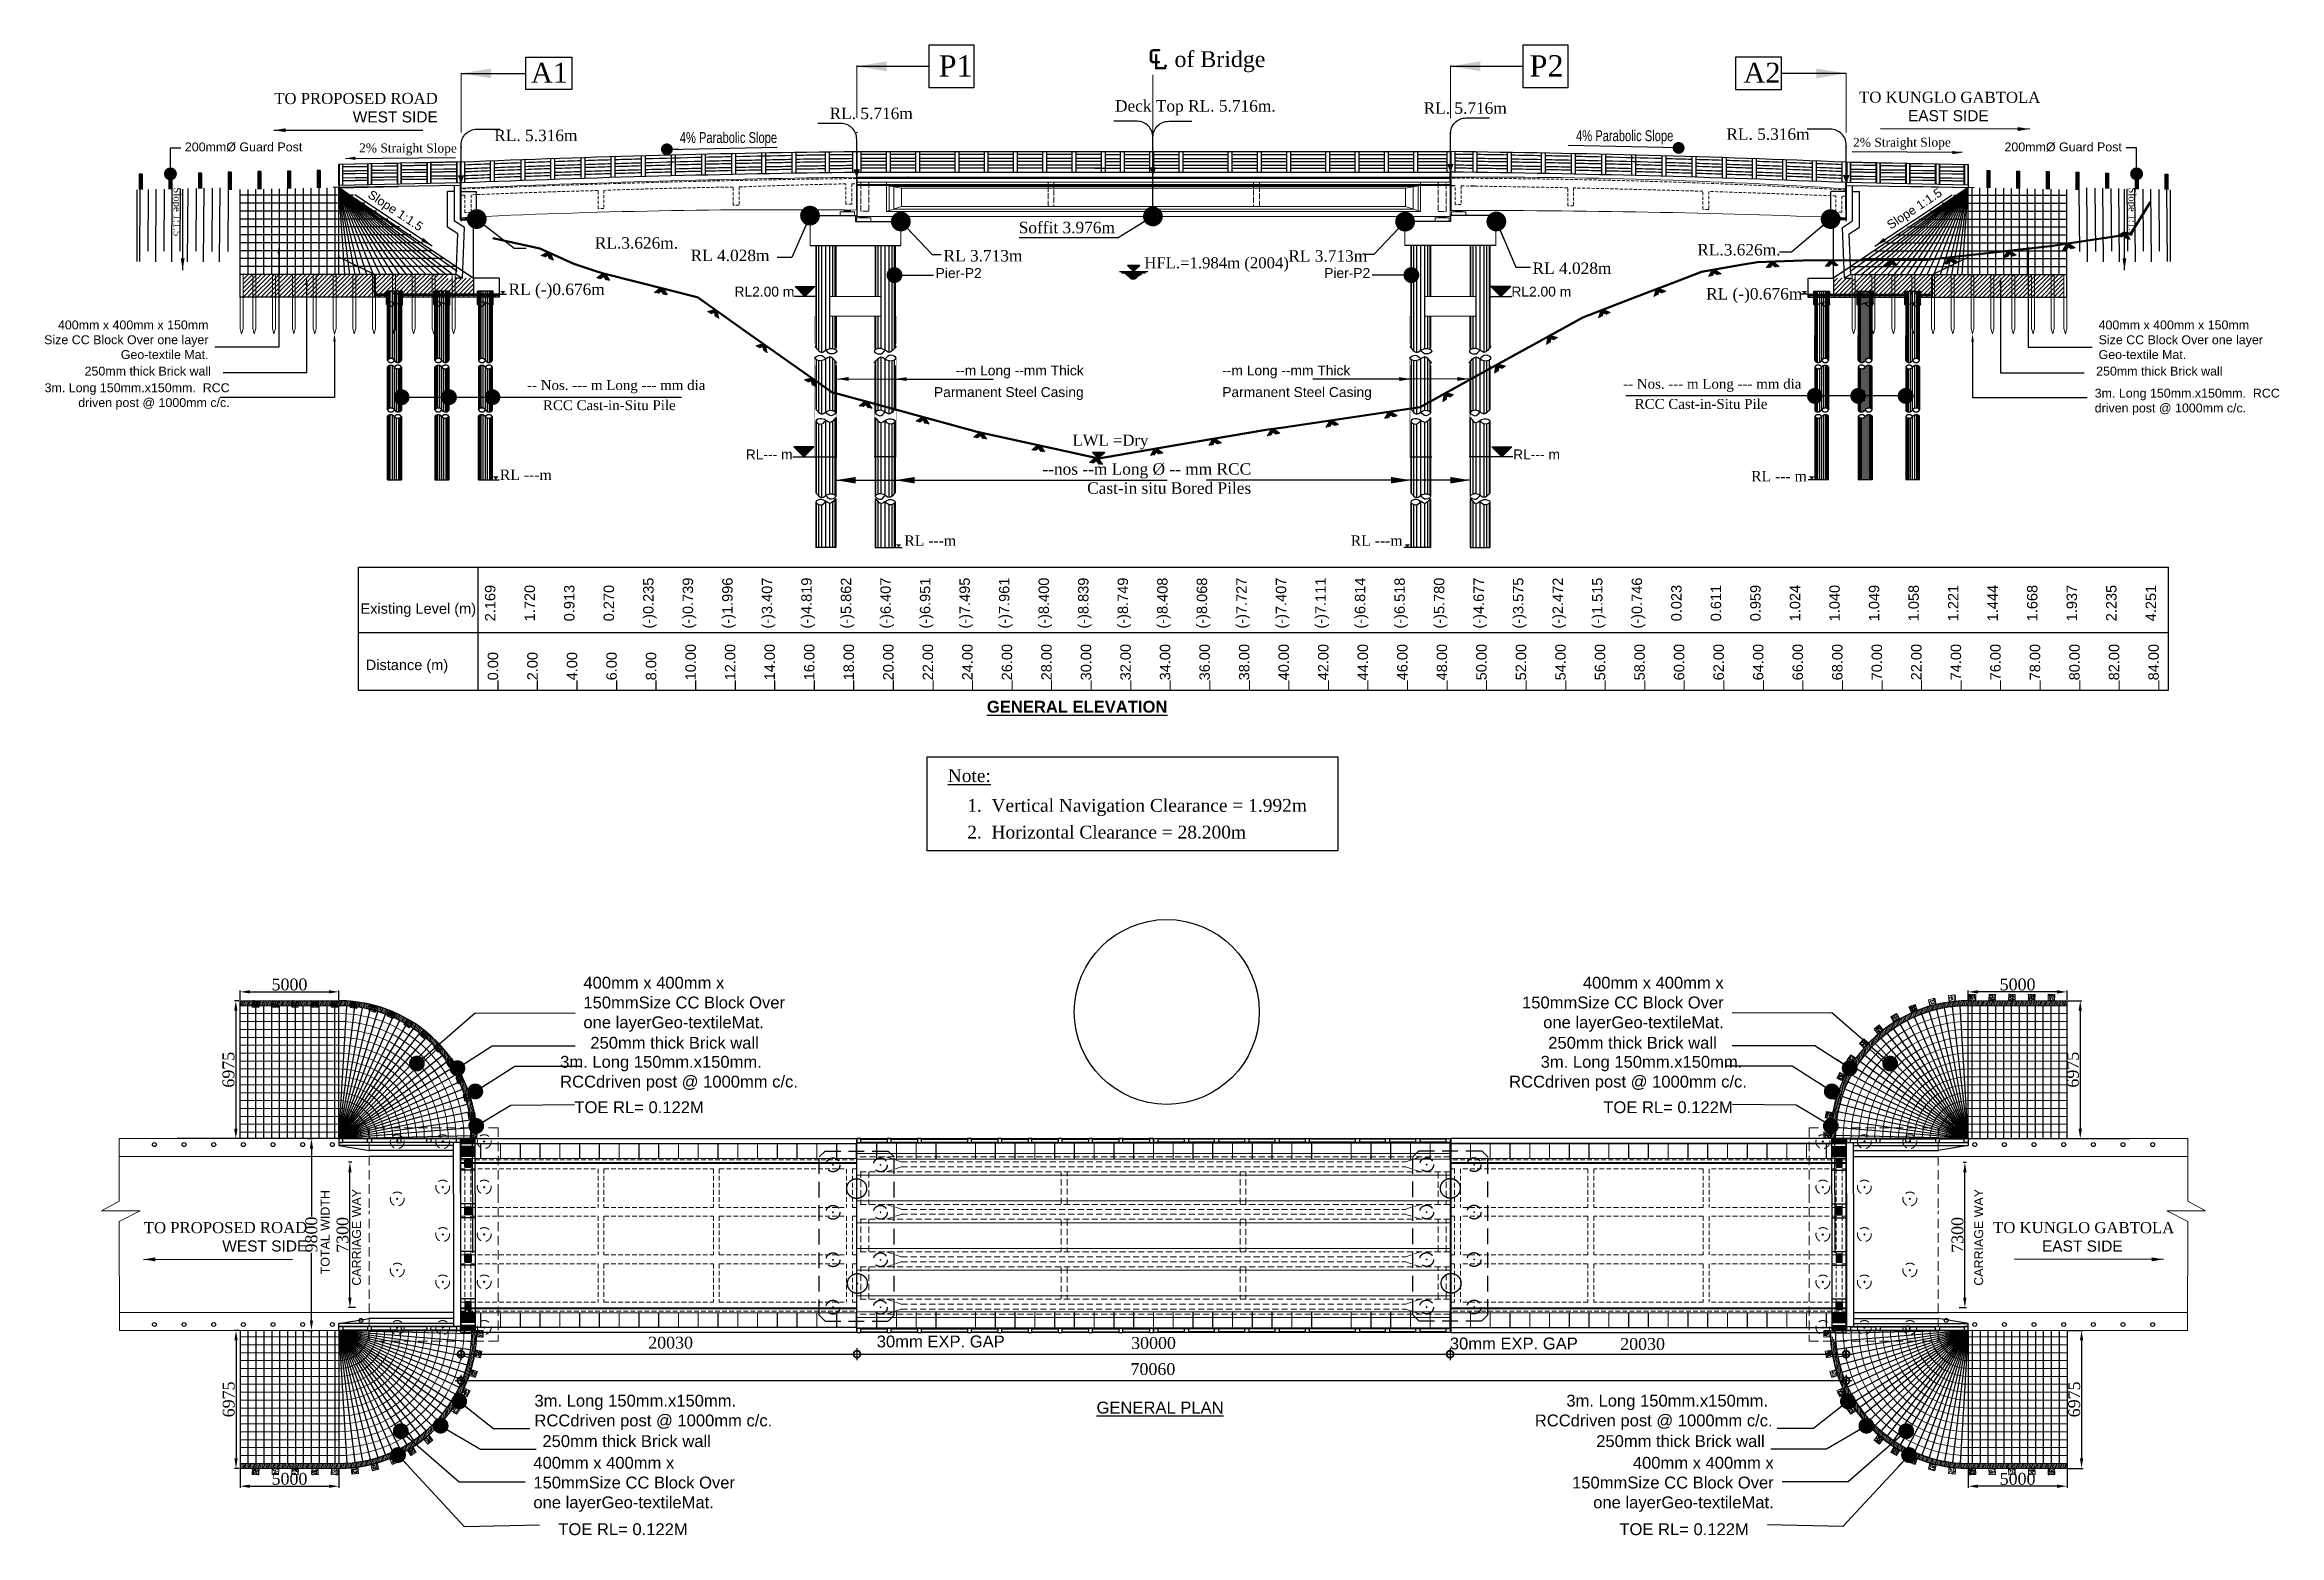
# Model space of a CAD drawing. Header units: millimetres. Extents: x -116975602006 to 5543032, y -156721783972 to 203313.
# Drawn here: x -511448 to -398417, y -77723 to -2328 of the extents above; entities that cross this region are included whole.
import ezdxf
from ezdxf.enums import TextEntityAlignment as Align

# ---------------------------------------------------------------- set-up
doc = ezdxf.new("R2010")
doc.units = ezdxf.units.MM
doc.header["$LTSCALE"] = 250
doc.header["$PDMODE"] = 3
doc.header["$PDSIZE"] = -50
for name, pattern in [('ACAD_ISO02W100', [15, 12, -3]), ('ACAD_ISO03W100', [30, 12, -18]), ('ACAD_ISO10W100', [18, 12, -3, 0, -3]), ('DASHED', [19.05, 12.7, -6.35]), ('DASHED2', [0.375, 0.25, -0.125]), ('HIDDEN', [9.525, 6.35, -3.175])]:
    doc.linetypes.add(name, pattern=pattern)
for name, color, linetype in [('Abutment W Line', 11, 'Continuous'), ('Bearing  peat', 11, 'Continuous'), ('Deck Slab', 11, 'Continuous'), ('dim', 4, 'Continuous'), ('Dimision', 4, 'Continuous'), ('Extra Line', 134, 'Continuous'), ('hatch', 65, 'Continuous'), ('Hatching', 65, 'Continuous'), ('Pile', 11, 'Continuous'), ('Ralling', 6, 'Continuous'), ('Text', 7, 'Continuous'), ('TXT', 7, 'Continuous')]:
    doc.layers.add(name, color=color, linetype=linetype)
for name, color, linetype, lineweight in [('Box', 30, 'Continuous', 13), ('Center Line', 9, 'Continuous', 18), ('centerline', 105, 'ACAD_ISO10W100', 15), ('Conc out', 6, 'Continuous', 15), ('Concrete', 4, 'Continuous', 13), ('Concrete inside', 124, 'Continuous', 13), ('Concrete Out', 4, 'Continuous', 20), ('Diap', 3, 'ACAD_ISO02W100', 9), ('Dimention', 7, 'Continuous', 25), ('Footpath', 22, 'Continuous', 20), ('Girder Line', 7, 'Continuous', 18), ('Offset', 252, 'Continuous', 20), ('Pire Line', 200, 'Continuous', 15), ('Profail', 5, 'Continuous', 18), ('Railing', 6, 'Continuous', 13), ('Re-bar', 1, 'Continuous', 30), ('RL', 7, 'Continuous', 18), ('Steel Casing', 170, 'Continuous', 30), ('Text_Title', 1, 'Continuous', 20)]:
    doc.layers.add(name, color=color, linetype=linetype, lineweight=lineweight)
doc.styles.add('Bridge Dimision - 1', font='times.ttf', dxfattribs={"height": 125})
doc.styles.add('CH_TEXT', font='arial.ttf')
doc.styles.add('ROMANS', font='arial.ttf', dxfattribs={"height": 200})
doc.styles.get("Standard").update_dxf_attribs({"font": 'times.ttf'})
doc.styles.add('Swiss721', font='swisscl.ttf')
doc.styles.add('TNR', font='times.ttf')
doc.dimstyles.new('dim_800', dxfattribs={"dimscale": 0, "dimtxt": 800, "dimasz": 300, "dimexe": 300, "dimexo": 300, "dimgap": 400, "dimtad": 1, "dimdec": 0, "dimtxsty": 'Standard', "dimblk": 'DOTSMALL', "dimcen": 2.5, "dimdle": 300, "dimclrd": 256, "dimclre": 256, "dimclrt": 256, "dimadec": 0, "dimazin": 0, "dimtfac": 1, "dimtdec": 0, "dimtix": 1, "dimtmove": 0, "dimatfit": 3, "dimldrblk": 'DOT', "dimfxl": 300, "dimfxlon": 1, "dimlwd": -1, "dimarcsym": 0})
doc.dimstyles.new('ISO-25', dxfattribs={"dimtxt": 75, "dimasz": 35, "dimexe": 75, "dimexo": 45.625, "dimgap": 20, "dimtad": 1, "dimtoh": 1, "dimdec": 0, "dimtxsty": 'Standard', "dimblk": 'DOT', "dimcen": 300, "dimclrd": 256, "dimclre": 256, "dimclrt": 256, "dimadec": 0, "dimazin": 0, "dimtfac": 1, "dimtdec": 0, "dimtix": 1, "dimtmove": 0, "dimatfit": 3, "dimldrblk": 'DOT', "dimfxl": 1, "dimlwd": -1, "dimarcsym": 0})
doc.dimstyles.get("Standard").update_dxf_attribs({"dimtxt": 500, "dimasz": 700, "dimexe": 80, "dimexo": 70, "dimgap": 30, "dimtad": 1, "dimdec": 0, "dimlfac": -1, "dimzin": 0, "dimdsep": 46, "dimtxsty": 'Standard', "dimcen": 400, "dimadec": 0, "dimazin": 0, "dimtfac": 1, "dimtdec": 0, "dimtix": 1, "dimtofl": 0, "dimtmove": 0, "dimatfit": 3, "dimfxl": 1, "dimtolj": 1, "dimtzin": 0, "dimarcsym": 0})
pattern_1 = [(0, (-410621.5, -105419.1), (0, 127), []), (90, (-410621.5, -105419.1), (-254, 2e-14), [127, -127]), (90, (-410494.5, -105419.1), (-254, 2e-14), [-127, 127])]
pattern_2 = [(50, (-410556.76, -105419.1), (182.18467, -15.93909), [19.05, -209.55]), (355, (-410556.76, -105419.1), (-35.24283, 191.05664), [15.24, -167.64]), (100.451, (-410541.58, -105420.43), (146.9425, 175.1167), [16.19, -178.09]), (46.1842, (-410556.76, -105368.3), (271.07904, -42.04233), [28.575, -314.325]), (96.6356, (-410534.17, -105371.8), (237.40423, 247.42556), [24.285, -267.135]), (351.184, (-410556.76, -105368.3), (237.4046, 247.4251), [22.86, -251.46]), (21, (-410531.36, -105381), (151.61488, -102.26552), [19.05, -209.55]), (326, (-410531.36, -105381), (61.80203, 184.18797), [15.24, -167.64]), (71.4514, (-410518.72, -105389.52), (213.4165, 81.92286), [16.19, -178.09]), (37.5, (-410556.76, -105419.1), (3.088603, 84.55504), [0, -165.608, 0, -170.18, 0, -168.275]), (7.5, (-410556.76, -105419.1), (66.81966, 100.180575), [0, -97.028, 0, -161.798, 0, -64.135]), (327.5, (-410613.4, -105419.1), (135.590595, -5.728744), [0, -63.5, 0, -198.12, 0, -262.89]), (317.5, (-410638.8, -105419.1), (148.12918, 25.42649), [0, -82.55, 0, -131.572, 0, -186.69])]
pattern_3 = [(0, (-388557.85, -119761.62), (0, 127), []), (90, (-388557.85, -119761.62), (-254, 2e-14), [127, -127]), (90, (-388430.85, -119761.62), (-254, 2e-14), [-127, 127])]
pattern_4 = [(50, (-388557.85, -119761.62), (182.18467, -15.93909), [19.05, -209.55]), (355, (-388557.85, -119761.62), (-35.24283, 191.05664), [15.24, -167.64]), (100.451, (-388542.66, -119762.94), (146.9425, 175.11669), [16.19, -178.09]), (46.1842, (-388557.85, -119710.82), (271.07904, -42.04233), [28.575, -314.325]), (96.6356, (-388535.26, -119714.32), (237.40423, 247.42556), [24.285, -267.135]), (351.184, (-388557.85, -119710.82), (237.4046, 247.4251), [22.86, -251.46]), (21, (-388532.45, -119723.52), (151.61488, -102.26552), [19.05, -209.55]), (326, (-388532.45, -119723.52), (61.80203, 184.18797), [15.24, -167.64]), (71.4514, (-388519.81, -119732.04), (213.4165, 81.92286), [16.19, -178.09]), (37.5, (-388557.846, -119761.62), (3.088603, 84.55504), [0, -165.608, 0, -170.18, 0, -168.275]), (7.5, (-388557.85, -119761.62), (66.81966, 100.180575), [0, -97.028, 0, -161.798, 0, -64.135]), (327.5, (-388614.49, -119761.62), (135.590595, -5.728744), [0, -63.5, 0, -198.12, 0, -262.89]), (317.5, (-388639.89, -119761.62), (148.12918, 25.42649), [0, -82.55, 0, -131.572, 0, -186.69])]
pattern_5 = [(50, (-388204.85, -119408.99), (182.18467, -15.93909), [19.05, -209.55]), (355, (-388204.85, -119408.99), (-35.24283, 191.05664), [15.24, -167.64]), (100.451, (-388189.66, -119410.32), (146.9425, 175.11669), [16.19, -178.09]), (46.1842, (-388204.85, -119358.2), (271.07904, -42.04233), [28.575, -314.325]), (96.6356, (-388182.26, -119361.7), (237.40423, 247.42556), [24.285, -267.135]), (351.184, (-388204.85, -119358.2), (237.4046, 247.4251), [22.86, -251.46]), (21, (-388179.45, -119370.89), (151.61488, -102.26552), [19.05, -209.55]), (326, (-388179.45, -119370.89), (61.80203, 184.18797), [15.24, -167.64]), (71.4514, (-388166.81, -119379.41), (213.4165, 81.92286), [16.19, -178.09]), (37.5, (-388204.846, -119408.99), (3.088603, 84.55504), [0, -165.608, 0, -170.18, 0, -168.275]), (7.5, (-388204.85, -119408.99), (66.81966, 100.180575), [0, -97.028, 0, -161.798, 0, -64.135]), (327.5, (-388261.49, -119408.99), (135.590595, -5.728744), [0, -63.5, 0, -198.12, 0, -262.89]), (317.5, (-388286.89, -119408.99), (148.12918, 25.42649), [0, -82.55, 0, -131.572, 0, -186.69])]
pattern_6 = [(50, (-410651.5, -105419.1), (182.18467, -15.93909), [19.05, -209.55]), (355, (-410651.5, -105419.1), (-35.24283, 191.05664), [15.24, -167.64]), (100.451, (-410636.32, -105420.43), (146.9425, 175.1167), [16.19, -178.09]), (46.1842, (-410651.5, -105368.3), (271.07904, -42.04233), [28.575, -314.325]), (96.6356, (-410628.9, -105371.8), (237.40423, 247.42556), [24.285, -267.135]), (351.184, (-410651.5, -105368.3), (237.4046, 247.4251), [22.86, -251.46]), (21, (-410626.1, -105381), (151.61488, -102.26552), [19.05, -209.55]), (326, (-410626.1, -105381), (61.80203, 184.18797), [15.24, -167.64]), (71.4514, (-410613.47, -105389.52), (213.4165, 81.92286), [16.19, -178.09]), (37.5, (-410651.5, -105419.1), (3.088603, 84.55504), [0, -165.608, 0, -170.18, 0, -168.275]), (7.5, (-410651.5, -105419.1), (66.81966, 100.180575), [0, -97.028, 0, -161.798, 0, -64.135]), (327.5, (-410708.145, -105419.1), (135.590595, -5.728744), [0, -63.5, 0, -198.12, 0, -262.89]), (317.5, (-410733.54, -105419.1), (148.12918, 25.42649), [0, -82.55, 0, -131.572, 0, -186.69])]
pattern_7 = [(50, (-390604.85, -119408.99), (182.18467, -15.93909), [19.05, -209.55]), (355, (-390604.85, -119408.99), (-35.24283, 191.05664), [15.24, -167.64]), (100.451, (-390589.66, -119410.32), (146.9425, 175.11669), [16.19, -178.09]), (46.1842, (-390604.85, -119358.2), (271.07904, -42.04233), [28.575, -314.325]), (96.6356, (-390582.26, -119361.7), (237.40423, 247.42556), [24.285, -267.135]), (351.184, (-390604.85, -119358.2), (237.4046, 247.4251), [22.86, -251.46]), (21, (-390579.45, -119370.89), (151.61488, -102.26552), [19.05, -209.55]), (326, (-390579.45, -119370.89), (61.80203, 184.18797), [15.24, -167.64]), (71.4514, (-390566.81, -119379.41), (213.4165, 81.92286), [16.19, -178.09]), (37.5, (-390604.846, -119408.99), (3.088603, 84.55504), [0, -165.608, 0, -170.18, 0, -168.275]), (7.5, (-390604.85, -119408.99), (66.81966, 100.180575), [0, -97.028, 0, -161.798, 0, -64.135]), (327.5, (-390661.49, -119408.99), (135.590595, -5.728744), [0, -63.5, 0, -198.12, 0, -262.89]), (317.5, (-390686.89, -119408.99), (148.12918, 25.42649), [0, -82.55, 0, -131.572, 0, -186.69])]
pattern_8 = [(0, (-390604.85, -119408.99), (0, 127), []), (90, (-390604.85, -119409), (-254, 2e-14), [127, -127]), (90, (-390477.85, -119409), (-254, 2e-14), [-127, 127])]
pattern_9 = [(45, (-1983506.17, 196039.94), (-112.253202, 112.253202), [])]
pattern_10 = [(95, (-6399850.45, -134164.534), (-63.2583633, -5.53438966), [])]
pattern_11 = [(45, (-398111.57, -66011.57), (-33.67596, 33.67596), [])]
pattern_12 = [(0, (-397961.569, -66011.57), (0, 25.4), [])]
pattern_13 = [(45, (-398111.57, -68411.57), (-33.67596, 33.67596), [])]
pattern_14 = [(0, (-397961.569, -68411.57), (0, 25.4), [])]
pattern_15 = [(95, (-6399850.45, -136564.534), (-63.2583633, -5.53438966), [])]
pattern_16 = [(0, (-397961.569, -70811.57), (0, 25.4), [])]

msp = doc.modelspace()

# ---------------------------------------------------------------- texts
at = {"style": 'ROMANS'}
for s, p in [('(-)0.235', (-480914.7, -30572.3)), ('(-)0.739', (-478914.7, -30572.3)), ('(-)1.996', (-476914.7, -30572.3)), ('(-)3.407', (-474914.7, -30572.3)), ('(-)4.819', (-472914.7, -30572.3)), ('(-)5.862', (-470914.7, -30572.3)), ('(-)6.407', (-468914.7, -30572.3)), ('(-)6.951', (-466914.7, -30572.3)), ('(-)7.495', (-464914.7, -30572.3)), ('(-)7.961', (-462914.7, -30572.3)), ('(-)8.400', (-460914.7, -30572.3)), ('(-)8.839', (-458914.7, -30572.3)), ('(-)8.749', (-456914.7, -30572.3)), ('(-)8.408', (-454914.7, -30572.3)), ('(-)8.068', (-452914.7, -30572.3)), ('(-)7.727', (-450914.7, -30572.3)), ('(-)7.407', (-448914.7, -30572.3)), ('(-)7.111', (-446914.7, -30572.3)), ('(-)6.814', (-444914.7, -30572.3)), ('(-)6.518', (-442914.7, -30572.3)), ('(-)5.780', (-440914.7, -30572.3)), ('(-)4.677', (-438914.7, -30572.3)), ('(-)3.575', (-436914.7, -30572.3)), ('(-)2.472', (-434914.7, -30572.3)), ('(-)1.515', (-432914.7, -30572.3)), ('(-)0.746', (-430914.7, -30572.3)), ('2.169', (-488914.7, -30572.3)), ('1.720', (-486914.7, -30572.3)), ('0.913', (-484914.7, -30572.3)), ('0.270', (-482914.7, -30572.3)), ('0.023', (-428914.7, -30572.3)), ('0.611', (-426914.7, -30572.3)), ('0.959', (-424914.7, -30572.3)), ('1.024', (-422914.7, -30572.3)), ('1.040', (-420914.7, -30572.3)), ('1.049', (-418914.7, -30572.3)), ('1.058', (-416914.7, -30572.3)), ('1.221', (-414914.7, -30572.3)), ('1.444', (-412914.7, -30572.3)), ('1.668', (-410914.7, -30572.3)), ('1.937', (-408914.7, -30572.3)), ('2.235', (-406914.7, -30572.3)), ('4.251', (-404914.7, -30572.3))]:
    msp.add_text(s, height=526.64, rotation=90, dxfattribs=at).set_placement(p, align=Align.MIDDLE_CENTER)
for s, p in [('Existing Level (m)', (-495473.9, -31269.3)), ('Distance (m)', (-495208.5, -34118.8))]:
    msp.add_text(s, height=526.64, dxfattribs=at).set_placement(p, align=Align.BOTTOM_LEFT)
for s, p in [('10.00', (-478513.7, -34478.9)), ('12.00', (-476513.7, -34478.9)), ('14.00', (-474513.7, -34478.9)), ('16.00', (-472513.7, -34478.9)), ('18.00', (-470513.7, -34478.9)), ('20.00', (-468513.7, -34478.9)), ('22.00', (-466513.7, -34478.9)), ('24.00', (-464513.7, -34478.9)), ('26.00', (-462513.7, -34478.9)), ('28.00', (-460513.7, -34478.9)), ('30.00', (-458513.7, -34478.9)), ('32.00', (-456513.7, -34478.9)), ('34.00', (-454513.7, -34478.9)), ('36.00', (-452513.7, -34478.9)), ('38.00', (-450513.7, -34478.9)), ('40.00', (-448513.7, -34478.9)), ('42.00', (-446513.7, -34478.9)), ('44.00', (-444513.7, -34478.9)), ('46.00', (-442513.7, -34478.9)), ('48.00', (-440513.7, -34478.9)), ('50.00', (-438513.7, -34478.9)), ('52.00', (-436513.7, -34478.9)), ('54.00', (-434513.7, -34478.9)), ('56.00', (-432513.7, -34478.9)), ('58.00', (-430513.7, -34478.9)), ('60.00', (-428513.7, -34478.9)), ('62.00', (-426513.7, -34478.9)), ('64.00', (-424513.7, -34478.9)), ('66.00', (-422513.7, -34478.9)), ('68.00', (-420513.7, -34478.9)), ('70.00', (-418513.7, -34478.9)), ('22.00', (-416513.7, -34478.9)), ('74.00', (-414513.7, -34478.9)), ('76.00', (-412513.7, -34478.9)), ('78.00', (-410513.7, -34478.9)), ('80.00', (-408513.7, -34478.9)), ('82.00', (-406513.7, -34478.9)), ('84.00', (-404513.7, -34478.9)), ('0.00', (-488513.7, -34478.9)), ('2.00', (-486513.7, -34478.9)), ('4.00', (-484513.7, -34478.9)), ('6.00', (-482513.7, -34478.9)), ('8.00', (-480513.7, -34478.9))]:
    msp.add_text(s, height=526.64, rotation=90, dxfattribs=at).set_placement(p)
at = {"insert": (-505043, -12017), "char_height": 360, "width": 7083.035, "attachment_point": 9, "rotation": 270}
msp.add_mtext(' Slope 1:1.5', dxfattribs=at)
at = {"layer": 'Dimision', "ltscale": 5, "char_height": 600, "width": 11143.678, "attachment_point": 1, "style": 'ROMANS'}
for insert in [(-469360.6, -67618.5), (-440373.1, -67722.5)]:
    msp.add_mtext('30mm EXP. GAP', dxfattribs=dict(at, insert=insert))
at = {"layer": 'Text'}
for s, height, p in [('RL. 5.716m ', 580, (-471746.6, -6092.3)), ('Deck Top RL. 5.716m.', 580, (-457310.3, -5713.1)), ('RL. 5.716m ', 580, (-441700.3, -5824)), (' RL. 5.316m', 580, (-488928.3, -7206.1)), (' RL. 5.316m', 580, (-426605.3, -7139.2)), ('RL ---m', 525, (-488422.4, -24344)), ('RL --- m', 525, (-425135.4, -24413.6)), ('RL ---m', 525, (-467967.1, -27672.4)), ('RL ---m', 525, (-445384.9, -27672.4))]:
    msp.add_text(s, height=height, dxfattribs=at).set_placement(p)
at = {"layer": 'Text', "ltscale": 0.5, "style": 'Swiss721'}
for p in [(-474402.3, -7299.5), (-429068.6, -7206.8)]:
    msp.add_text('4%%% Parabolic Slope', height=550, dxfattribs=at).set_placement(p, align=Align.RIGHT)
at = {"layer": 'Text', "ltscale": 0.5, "style": 'ROMANS'}
for s, height, p in [('200mm%%C Guard Post', 450, (-504358.1, -7724.4, 0)), ('200mm%%C Guard Post', 450, (-412319.4, -7723.9)), ('RL2.00 m ', 500, (-476557.6, -15067)), ('RL2.00 m ', 500, (-437260.9, -15067)), ('RL--- m ', 500, (-475987.1, -23301.8)), ('RL--- m ', 500, (-437169.8, -23301.8))]:
    msp.add_text(s, height=height, dxfattribs=at).set_placement(p)
at = {"layer": 'Text', "ltscale": 10}
for rotation, p in [(359.875819, (-495545.9, -7774.3)), (0.124181, (-419976.6, -7493.7))]:
    msp.add_text('2%%% Straight Slope', height=450, rotation=rotation, dxfattribs=at).set_placement(p)
at = {"layer": 'Text'}
for s, rotation, p in [('Soffit 3.976m', 0.005932, (-462179.6, -11864.5, 0)), ('RL 4.028m ', 0.005932, (-478776.5, -13276)), ('RL 3.713m ', 0.005932, (-465982.6, -13292, 0)), ('RL 3.713m', 0.005932, (-448542.7, -13301.8, 0)), ('RL 4.028m ', 359.994068, (-436189.5, -13923.6, -31398.6)), ('RL (-)0.676m', 0.005932, (-487984, -14993)), ('RL (-)0.676m', 0.005932, (-427411, -15217.9))]:
    msp.add_text(s, height=580, rotation=rotation, dxfattribs=at).set_placement(p)
at = {"layer": 'Text', "lineweight": 9}
for s, p in [('-- Nos. --- m Long --- mm dia ', (-431607.4, -19730)), ('-- Nos. --- m Long --- mm dia ', (-487049.1, -19795.1)), ('RCC Cast-in-Situ Pile', (-486245, -20811.8)), ('RCC Cast-in-Situ Pile', (-431021.8, -20746.7))]:
    msp.add_text(s, height=500, dxfattribs=at).set_placement(p)
at = {"layer": 'Text', "style": 'Bridge Dimision - 1'}
for s, p in [('%%UNote:', (-465770.2, -39622.8)), ('1.  Vertical Navigation Clearance = 1.992m', (-464784.2, -41128.2)), ('2.  Horizontal Clearance = 28.200m', (-464784.2, -42480.3))]:
    msp.add_text(s, height=650, rotation=0.001667, dxfattribs=at).set_placement(p)
at = {"layer": 'Text', "insert": (-455668.1, -2258.6), "char_height": 800, "width": 6430.014, "attachment_point": 1}
msp.add_mtext('{\\fISOCPEUR|b0|i0|c0|p34;\\H1.5x;℄}. of Bridge', dxfattribs=at)
at = {"layer": 'Text', "ltscale": 10, "char_height": 560}
for s, width, insert, attachment_point, rotation in [('TO PROPOSED ROAD {\\fArial|b0|i0|c0|p34; WEST SIDE}', 8473.361, (-491565.8, -4763.4), 3, 0.055252), ('\\pi589.8231;TO KUNGLO GABTOLA {\\fArial|b0|i0|c0|p34; \\P\\pi3059.72544;EAST SIDE}', 10102.098, (-420259.2, -4701.6), 1, 359.944748), ('TO PROPOSED ROAD {\\fArial|b0|i0|c0|p34; WEST SIDE}', 8473.361, (-498164.9, -61873.8, 0), 3, 0.055252), ('\\pi589.8231;TO KUNGLO GABTOLA {\\fArial|b0|i0|c0|p34; \\P\\pi3059.72544;EAST SIDE}', 10102.098, (-413483.1, -61873.8, 0), 1, 359.944748)]:
    msp.add_mtext_dynamic_manual_height_columns(s, width=width, gutter_width=625, heights=[0], dxfattribs=dict(at, insert=insert, attachment_point=attachment_point, rotation=rotation))
at = {"layer": 'Text', "insert": (-495043.7, -9551.5), "char_height": 450, "width": 5493.395, "attachment_point": 1, "rotation": 326.364977, "style": 'ROMANS'}
msp.add_mtext(' Slope 1:1.5', dxfattribs=at)
at = {"layer": 'Text', "char_height": 580, "width": 7576.165, "rotation": 0.005932, "line_spacing_factor": 0.85}
for insert, attachment_point in [((-479409.9, -12063.6), 3), ((-427857.1, -12410.5), 1)]:
    msp.add_mtext('RL.3.626m.', dxfattribs=dict(at, insert=insert, attachment_point=attachment_point))
at = {"layer": 'Text', "char_height": 560, "attachment_point": 1}
for s, insert in [('HFL.=1.984m (2004)', (-455827.6, -13081.1)), ('LWL =Dry', (-459457, -22050.7))]:
    msp.add_mtext_dynamic_manual_height_columns(s, width=8804.849, gutter_width=625, heights=[0], dxfattribs=dict(at, insert=insert))
at = {"layer": 'Text', "ltscale": 0.5, "char_height": 500, "line_spacing_factor": 1.312628, "style": 'ROMANS'}
for insert, attachment_point in [((-464052.2, -13627.4), 3), ((-446728.1, -13627.4), 1)]:
    msp.add_mtext_dynamic_manual_height_columns('Pier-P2', width=327.478, gutter_width=625, heights=[0], dxfattribs=dict(at, insert=insert, attachment_point=attachment_point))
at = {"layer": 'Text', "ltscale": 5, "char_height": 450, "attachment_point": 3, "rotation": 359.998333, "style": 'ROMANS'}
for s, insert, width in [('400mm x 400mm x 150mm Size CC Block Over one layer Geo-textile Mat.', (-503162.4, -16276.9), 8644.324), ('250mm thick Brick wall', (-503038.5, -18612.1), 13478.615), ('3m. Long 150mm.x150mm.  RCC driven post @ 1000mm c/c.', (-502091.3, -19454.4), 9339.498)]:
    msp.add_mtext(s, dxfattribs=dict(at, insert=insert, width=width))
at = {"layer": 'Text', "ltscale": 0.5, "char_height": 500, "width": 8769.54, "line_spacing_factor": 1.312628, "style": 'ROMANS'}
for insert, attachment_point in [((-458894.5, -18554.6), 3), ((-451885.9, -18554.6), 1)]:
    msp.add_mtext('--m Long --mm Thick Parmanent Steel Casing', dxfattribs=dict(at, insert=insert, attachment_point=attachment_point))
at = {"layer": 'Text', "insert": (-450421.7, -23496.5), "char_height": 580, "width": 11202.396, "attachment_point": 3, "rotation": 0.005932}
msp.add_mtext('--nos --m Long Ø -- mm RCC Cast-in situ Bored Piles{\\H1.02758x; }', dxfattribs=at)
at = {"layer": 'Text', "char_height": 600, "width": 10569.368, "attachment_point": 3, "style": 'ROMANS'}
for s, insert in [('{\\fArial|b1|i0|c0|p34;\\LGENERAL ELEVATION}', (-454660.4, -35513.9)), ('{\\fArial|b0|i0|c0|p34;\\LGENERAL PLAN}', (-451816.5, -70963.4, -71.6))]:
    msp.add_mtext(s, dxfattribs=dict(at, insert=insert))
at = {"layer": 'Text', "ltscale": 0.5, "char_height": 600, "style": 'ROMANS'}
for s, insert, width, attachment_point in [('400mm x 400mm x 150mmSize CC Block Over one layerGeo-textileMat.', (-484199.8, -52255.2, -9937.1), 11143.678, 7), ('400mm x 400mm x 150mmSize CC Block Over one layerGeo-textileMat.', (-426521.3, -52255.2, -9937.1), 11143.678, 9), ('250mm thick Brick wall', (-483848.6, -53119.4, -9937.1), 11143.678, 7), ('250mm thick Brick wall', (-426872.5, -53119.4, -9937.1), 11143.678, 9), ('3m. Long 150mm.x150mm.  RCCdriven post @ 1000mm c/c.', (-485375.8, -55255.1, -9937.1), 12138.125, 7), ('3m. Long 150mm.x150mm.  RCCdriven post @ 1000mm c/c.', (-425345.3, -55255.1, -9937.1), 12138.125, 9), ('3m. Long 150mm.x150mm.  RCCdriven post @ 1000mm c/c.', (-486675.2, -70612.7, -9937.1), 12138.125, 1), ('3m. Long 150mm.x150mm.  RCCdriven post @ 1000mm c/c.', (-424045.9, -70612.7, -9937.1), 12138.125, 3), ('250mm thick Brick wall', (-486273.9, -72658, -9937.1), 11143.678, 1), ('250mm thick Brick wall', (-424447.2, -72658, -9937.1), 11143.678, 3), ('400mm x 400mm x 150mmSize CC Block Over one layerGeo-textileMat.', (-486729.9, -73754.9, -9937.1), 11143.678, 1), ('400mm x 400mm x 150mmSize CC Block Over one layerGeo-textileMat.', (-423991.2, -73754.9, -9937.1), 11143.678, 3)]:
    msp.add_mtext(s, dxfattribs=dict(at, insert=insert, width=width, attachment_point=attachment_point))
for insert, attachment_point in [((-484654.4, -56379.4, -8669), 7), ((-426066.7, -56379.4, -8669), 9), ((-485469, -77723, -8669), 7), ((-425252.1, -77723, -8669), 9)]:
    msp.add_mtext_dynamic_manual_height_columns('TOE RL= 0.122M', width=7002.666, gutter_width=625, heights=[0], dxfattribs=dict(at, insert=insert, attachment_point=attachment_point))
at = {"layer": 'Text', "ltscale": 10, "char_height": 450, "rotation": 90, "style": 'CH_TEXT'}
for s, width, insert, attachment_point in [('\\pi866.21928;TOTAL WIDTH', 5927.63, (-497031.1, -65388.8), 7), ('CARRIAGE WAY', 6190.119, (-495904, -65098.1), 1), ('CARRIAGE WAY', 6190.119, (-413392.9, -65098.1), 7)]:
    msp.add_mtext_dynamic_manual_height_columns(s, width=width, gutter_width=625, heights=[0], dxfattribs=dict(at, insert=insert, attachment_point=attachment_point))
at = {"layer": 'TXT', "style": 'TNR'}
for s, height, p in [('A1', 1012.5, (-486851, -4252.4, 50.9)), ('P1', 1080, (-466231.5, -3941.3)), ('P2', 1080, (-436343.7, -3938.9, 15699.3))]:
    msp.add_text(s, height=height, dxfattribs=at).set_placement(p)
msp.add_text('A2', height=1012.5, rotation=0.002125, dxfattribs=at).set_placement((-425518.1, -4251.9, 50.9))

# ---------------------------------------------------------------- blocks, each defined once
blk = doc.blocks.new('_Dot')
at = {"color": 0, "linetype": 'ByBlock', "lineweight": -2}
blk.add_line((-0.5, 0), (-1, 0), dxfattribs=at)
at = {"color": 0, "linetype": 'ByBlock', "const_width": 0.5}
blk.add_lwpolyline([(-0.25, 0, 1), (0.25, 0, 1)], format="xyb", close=True, dxfattribs=at)
blk = doc.blocks.new('arrow')
at = {"layer": 'Dimision', "ltscale": 5}
blk.add_lwpolyline([(0, 500), (0, 2026, 0.4142136), (-800, 2826), (-1972, 2826)], format="xyb", dxfattribs=at)
blk.add_solid([(165, 500), (0, 80), (-165, 500)], dxfattribs=at)
blk = doc.blocks.new('rAILING ON dECK')
at = {"layer": 'Ralling', "ltscale": 3}
for p, q in [((549246, -84289, 0), (549246, -85339, 0)), ((549446, -85331, 0), (549446, -84281, 0)), ((550746, -85281, 0), (550746, -84231, 0)), ((550946, -85273, 0), (550946, -84223, 0)), ((552271, -84174, 0), (552271, -85224, 0)), ((552471, -84167, 0), (552471, -85217, 0)), ((553796, -85171, 0), (553796, -84121, 0)), ((553996, -85164, 0), (553996, -84114, 0)), ((555321, -85121, 0), (555321, -84071, 0)), ((555521, -85115, 0), (555521, -84065, 0)), ((556846, -85074, 0), (556846, -84024, 0)), ((557046, -85068, 0), (557046, -84018, 0)), ((558371, -85030, 0), (558371, -83980, 0)), ((558571, -85024, 0), (558571, -83974, 0)), ((559896, -84989, 0), (559896, -83939, 0)), ((560096, -84984, 0), (560096, -83934, 0)), ((561421, -84951, 0), (561421, -83901, 0)), ((561621, -84946, 0), (561621, -83896, 0)), ((562946, -84917, 0), (562946, -83867, 0)), ((563146, -84912, 0), (563146, -83862, 0)), ((564471, -84885, 0), (564471, -83835, 0)), ((564671, -84881, 0), (564671, -83831, 0)), ((565996, -84854, 0), (565996, -83804, 0)), ((566196, -84850, 0), (566196, -83800, 0)), ((567667, -83777, 0), (567667, -84827, 0)), ((567867, -83775, 0), (567867, -84825, 0)), ((569046, -83759, 0), (569046, -84809, 0)), ((569246, -83757, 0), (569246, -84807, 0)), ((599308, -83756, 15699), (599308, -84806, 15699)), ((599508, -83758, 0), (599508, -84808, 0)), ((600433, -83770, 0), (600433, -84820, 0)), ((600633, -83773, 0), (600633, -84823, 0)), ((602169, -83796, 0), (602169, -84846, 0)), ((602369, -83799, 0), (602369, -84849, 0)), ((603883, -83831, 0), (603883, -84881, 0)), ((604083, -83835, 0), (604083, -84885, 0)), ((605408, -83862, 0), (605408, -84912, 0)), ((605608, -83867, 0), (605608, -84917, 0)), ((606933, -83897, 0), (606933, -84947, 0)), ((607133, -83901, 0), (607133, -84951, 0)), ((608458, -83934, 0), (608458, -84984, 0)), ((608658, -83939, 0), (608658, -84989, 0)), ((609983, -83974, 0), (609983, -85024, 0)), ((610183, -83980, 0), (610183, -85030, 0)), ((611508, -84018, 0), (611508, -85068, 0)), ((611708, -84024, 0), (611708, -85074, 0)), ((613033, -84065, 0), (613033, -85115, 0)), ((613233, -84071, 0), (613233, -85121, 0)), ((614558, -84114, 0), (614558, -85164, 0)), ((614758, -84121, 0), (614758, -85171, 0)), ((616083, -84167, 0), (616083, -85217, 0)), ((616283, -84174, 0), (616283, -85224, 0)), ((617608, -85273, 0), (617608, -84223, 0)), ((617808, -85281, 0), (617808, -84231, 0)), ((619108, -85331, 0), (619108, -84281, 0)), ((619308, -85339, 0), (619308, -84289, 0))]:
    blk.add_line(p, q, dxfattribs=at)
at = {"layer": 'Ralling', "ltscale": 3, "elevation": 0}
for points in [[(549246, -84289, -0.0073375), (569246, -83757, -0.0069882)], [(549446, -84431, -0.0004323), (550746, -84380, -0.0004323)], [(549446, -84631, -0.0004324), (550746, -84580, -0.0004324)], [(549446, -84781, -0.0004325), (550746, -84730, -0.0004325)], [(550946, -84373, -0.0004405), (552271, -84324, -0.0004405)], [(550946, -84573, -0.0004406), (552271, -84524, -0.0004406)], [(550946, -84723, -0.0004407), (552271, -84674, -0.0004407)], [(552471, -84317, -0.0004405), (553796, -84271, -0.0004405)], [(552471, -84517, -0.0004406), (553796, -84471, -0.0004406)], [(552471, -84667, -0.0004407), (553796, -84621, -0.0004407)], [(553996, -84264, -0.0004405), (555321, -84220, -0.0004405)], [(553996, -84464, -0.0004406), (555321, -84421, -0.0004406)], [(553996, -84614, -0.0004407), (555321, -84571, -0.0004407)], [(553996, -84814, -0.0004408), (555321, -84771, -0.0004408)], [(555521, -84214, -0.0004404), (556846, -84173, -0.0004404)], [(555521, -84414, -0.0004406), (556846, -84374, -0.0004406)], [(555521, -84564, -0.0004406), (556846, -84524, -0.0004406)], [(555521, -84764, -0.0004408), (556846, -84724, -0.0004408)], [(557046, -84168, -0.0004404), (558371, -84130, -0.0004404)], [(557046, -84368, -0.0004405), (558371, -84330, -0.0004405)], [(557046, -84518, -0.0004406), (558371, -84480, -0.0004406)], [(557046, -84718, -0.0004407), (558371, -84680, -0.0004407)], [(558571, -84124, -0.0009472), (561421, -84051, -0.0009472)], [(558571, -84324, -0.0009475), (561421, -84251, -0.0009475)], [(558571, -84474, -0.0004406), (559896, -84439, -0.0004406)], [(558571, -84674, -0.0004407), (559896, -84639, -0.0004407)], [(560096, -84434, -0.0004406), (561421, -84401, -0.0004406)], [(560096, -84634, -0.0004407), (561421, -84601, -0.0004407)], [(560096, -84784, -0.0004408), (561421, -84751, -0.0004408)], [(561621, -84046, -0.0004403), (562946, -84016, -0.0004403)], [(561621, -84246, -0.0004405), (562946, -84216, -0.0004405)], [(561621, -84396, -0.0004405), (562946, -84366, -0.0004405)], [(561621, -84596, -0.0004407), (562946, -84566, -0.0004407)], [(561621, -84746, -0.0004408), (562946, -84716, -0.0004408)], [(563146, -84012, -0.0009471), (565996, -83956, -0.0009471)], [(563146, -84212, -0.0004404), (564471, -84185, -0.0004404)], [(563146, -84362, -0.0004405), (564471, -84335, -0.0004405)], [(563146, -84562, -0.0004406), (564471, -84535, -0.0004406)], [(563146, -84712, -0.0004407), (564471, -84685, -0.0004407)], [(564671, -84181, -0.0004404), (565996, -84156, -0.0004404)], [(564671, -84331, -0.0004405), (565996, -84306, -0.0004405)], [(564671, -84531, -0.0004406), (565996, -84506, -0.0004406)], [(564671, -84681, -0.0004407), (565996, -84656, -0.0004407)], [(566196, -83949, -0.0004888), (567667, -83927, -0.0003984)], [(566196, -84149, -0.0004889), (567667, -84127, -0.0003985)], [(566196, -84299, -0.000489), (567667, -84277, -0.0003986)], [(566196, -84499, -0.0004891), (567667, -84477, -0.0003987)], [(566196, -84649, -0.0004892), (567667, -84627, -0.0003988)], [(567867, -83924, -0.0003917), (569046, -83909, -0.0003076)], [(567867, -84124, -0.0003918), (569046, -84109, -0.0003077)], [(567867, -84274, -0.0003919), (569046, -84259, -0.0003077)], [(567867, -84474, -0.000392), (569046, -84459, -0.0003078)], [(567867, -84624, -0.0003921), (569046, -84609, -0.0003079)], [(599308, -83756, -0.0073375), (619308, -84289)], [(600433, -83920, 0.0003076), (599508, -83908, 0.0003076)], [(600433, -84120, 0.0003077), (599508, -84108, 0.0003077)], [(600433, -84270, 0.0003077), (599508, -84258, 0.0003077)], [(600433, -84470, 0.0003078), (599508, -84458, 0.0003078)], [(600433, -84620, 0.0003079), (599508, -84608, 0.0003079)], [(602169, -83943, 0.0005103), (600633, -83921, 0.0004403)], [(602169, -84143, 0.0005104), (600633, -84121, 0.0004404)], [(602169, -84293, 0.0005105), (600633, -84271, 0.0004405)], [(602169, -84493, 0.0005107), (600633, -84471, 0.0004406)], [(602169, -84643, 0.0005108), (600633, -84621, 0.0004407)], [(603883, -83981, 0.000503), (602369, -83953)], [(603883, -84181, 0.000503), (602369, -84153, 0.0004404)], [(603883, -84331, 0.0005031), (602369, -84303, 0.0004405)], [(603883, -84531, 0.0005033), (602369, -84503, 0.0004406)], [(603883, -84681, 0.0005034), (602369, -84653, 0.0004407)], [(605408, -84012, 0.0004402), (604083, -83985, 0.0004402)], [(605408, -84212, 0.0004404), (604083, -84185, 0.0004404)], [(605408, -84362, 0.0004405), (604083, -84335, 0.0004405)], [(605408, -84562, 0.0004406), (604083, -84535, 0.0004406)], [(605408, -84712, 0.0004407), (604083, -84685, 0.0004407)], [(606933, -84046, 0.0004403), (605608, -84016, 0.0004403)], [(606933, -84246, 0.0004405), (605608, -84216, 0.0004405)], [(606933, -84396, 0.0004405), (605608, -84367, 0.0004405)], [(606933, -84596, 0.0004407), (605608, -84567, 0.0004407)], [(606933, -84747, 0.0004408), (605608, -84717, 0.0004408)], [(609983, -84124, 0.0009472), (607133, -84051, 0.0009472)], [(609983, -84324, 0.0009475), (607133, -84251, 0.0009475)], [(608458, -84434, 0.0004406), (607133, -84401, 0.0004406)], [(608458, -84634, 0.0004407), (607133, -84601, 0.0004407)], [(608458, -84784, 0.0004408), (607133, -84751, 0.0004408)], [(609983, -84474, 0.0004406), (608658, -84439, 0.0004406)], [(609983, -84674, 0.0004407), (608658, -84639, 0.0004407)], [(611508, -84168, 0.0004404), (610183, -84130, 0.0004404)], [(611508, -84368, 0.0004405), (610183, -84330, 0.0004405)], [(611508, -84518, 0.0004406), (610183, -84480, 0.0004406)], [(611508, -84718, 0.0004407), (610183, -84680, 0.0004407)], [(613033, -84214, 0.0004404), (611708, -84174, 0.0004404)], [(613033, -84414, 0.0004406), (611708, -84374, 0.0004406)], [(613033, -84564, 0.0004406), (611708, -84524, 0.0004406)], [(613033, -84764, 0.0004408), (611708, -84724, 0.0004408)], [(614558, -84264, 0.0004405), (613233, -84221, 0.0004405)], [(614558, -84464, 0.0004406), (613233, -84421, 0.0004406)], [(614558, -84614, 0.0004407), (613233, -84571, 0.0004407)], [(614558, -84814, 0.0004408), (613233, -84771, 0.0004408)], [(616083, -84317, 0.0004405), (614758, -84271, 0.0004405)], [(616083, -84517, 0.0004406), (614758, -84471, 0.0004406)], [(616083, -84667, 0.0004407), (614758, -84621, 0.0004407)], [(617608, -84373, 0.0004405), (616283, -84324, 0.0004405)], [(617608, -84573, 0.0004406), (616283, -84524, 0.0004406)], [(617608, -84723, 0.0004407), (616283, -84674, 0.0004407)], [(619108, -84431, 0.0004323), (617808, -84380, 0.0004323)], [(619108, -84631, 0.0004324), (617808, -84580, 0.0004324)], [(619108, -84781, 0.0004325), (617808, -84730, 0.0004325)], [(549246, -85339, -0.0073375), (569246, -84807, -0.0069883)], [(549446, -84981, -0.0004326), (550746, -84930, -0.0004326)], [(549446, -85131, -0.0004327), (550746, -85081, -0.0004327)], [(550946, -84923, -0.0004408), (552271, -84874, -0.0004408)], [(550946, -85073, -0.0004409), (552271, -85024, -0.0004409)], [(552471, -84867, -0.0004408), (553796, -84821, -0.0004408)], [(552471, -85017, -0.0004409), (553796, -84971, -0.0004409)], [(553996, -84964, -0.0004409), (555321, -84921, -0.0004409)], [(555521, -84914, -0.0004408), (556846, -84874, -0.0004408)], [(557046, -84868, -0.0004408), (558371, -84830, -0.0004408)], [(558571, -84824, -0.0004408), (559896, -84789, -0.0004408)], [(619308, -85339, 0.0073375), (599308, -84806, 0.0069883)], [(609983, -84824, 0.0004408), (608658, -84789, 0.0004408)], [(611508, -84868, 0.0004408), (610183, -84830, 0.0004408)], [(613033, -84915, 0.0004408), (611708, -84874, 0.0004408)], [(614558, -84964, 0.0004409), (613233, -84921, 0.0004409)], [(616083, -84867, 0.0004408), (614758, -84821, 0.0004408)], [(616083, -85017, 0.0004409), (614758, -84971, 0.0004409)], [(617608, -84923, 0.0004408), (616283, -84874, 0.0004408)], [(617608, -85073, 0.0004409), (616283, -85024, 0.0004409)], [(619108, -84981, 0.0004326), (617808, -84931, 0.0004326)], [(619108, -85131, 0.0004327), (617808, -85081, 0.0004327)]]:
    blk.add_lwpolyline(points, format="xyb", dxfattribs=at)
blk = doc.blocks.new('edgh')
at = {"layer": 'Box', "linetype": 'Continuous', "lineweight": 20, "ltscale": 5}
for p, q in [((331789, 528973), (331789, 528973)), ((331789, 519173), (331789, 519173)), ((350425, 519173), (333581, 519173)), ((351752, 519173), (350702, 519173))]:
    blk.add_line(p, q, dxfattribs=at)
for points in [[(331794, 528718), (332784, 528718), (332784, 527978), (331794, 527978)], [(332794, 528718), (333784, 528718), (333784, 527978), (332794, 527978)], [(333794, 528718), (334784, 528718), (334784, 527978), (333794, 527978)], [(334794, 528718), (335784, 528718), (335784, 527978), (334794, 527978)], [(335794, 528718), (336784, 528718), (336784, 527978), (335794, 527978)], [(336794, 528718), (337784, 528718), (337784, 527978), (336794, 527978)], [(337794, 528718), (338784, 528718), (338784, 527978), (337794, 527978)], [(338794, 528718), (339784, 528718), (339784, 527978), (338794, 527978)], [(339794, 528718), (340784, 528718), (340784, 527978), (339794, 527978)], [(340794, 528718), (341784, 528718), (341784, 527978), (340794, 527978)], [(341794, 528718), (342784, 528718), (342784, 527978), (341794, 527978)], [(342794, 528718), (342784, 528718), (342784, 527978), (342794, 527978)], [(342794, 528718), (343784, 528718), (343784, 527978), (342794, 527978)], [(343794, 528718), (344784, 528718), (344784, 527978), (343794, 527978)], [(344794, 528718), (345784, 528718), (345784, 527978), (344794, 527978)], [(345794, 528718), (346784, 528718), (346784, 527978), (345794, 527978)], [(346794, 528718), (347784, 528718), (347784, 527978), (346794, 527978)], [(347794, 528718), (348784, 528718), (348784, 527978), (347794, 527978)], [(348794, 528718), (349784, 528718), (349784, 527978), (348794, 527978)], [(349794, 528718), (350784, 528718), (350784, 527978), (349794, 527978)], [(350794, 528718), (351784, 528718), (351784, 527978), (350794, 527978)], [(331794, 519428), (332784, 519428), (332784, 520168), (331794, 520168)], [(332794, 519428), (333784, 519428), (333784, 520168), (332794, 520168)], [(333794, 519428), (334784, 519428), (334784, 520168), (333794, 520168)], [(334794, 519428), (335784, 519428), (335784, 520168), (334794, 520168)], [(335794, 519428), (336784, 519428), (336784, 520168), (335794, 520168)], [(336794, 519428), (337784, 519428), (337784, 520168), (336794, 520168)], [(337794, 519428), (338784, 519428), (338784, 520168), (337794, 520168)], [(338794, 519428), (339784, 519428), (339784, 520168), (338794, 520168)], [(339794, 519428), (340784, 519428), (340784, 520168), (339794, 520168)], [(340794, 519428), (341784, 519428), (341784, 520168), (340794, 520168)], [(341794, 519428), (342784, 519428), (342784, 520168), (341794, 520168)], [(342794, 519428), (342784, 519428), (342784, 520168), (342794, 520168)], [(342794, 519428), (343784, 519428), (343784, 520168), (342794, 520168)], [(343794, 519428), (344784, 519428), (344784, 520168), (343794, 520168)], [(344794, 519428), (345784, 519428), (345784, 520168), (344794, 520168)], [(345794, 519428), (346784, 519428), (346784, 520168), (345794, 520168)], [(346794, 519428), (347784, 519428), (347784, 520168), (346794, 520168)], [(347794, 519428), (348784, 519428), (348784, 520168), (347794, 520168)], [(348794, 519428), (349784, 519428), (349784, 520168), (348794, 520168)], [(349794, 519428), (350784, 519428), (350784, 520168), (349794, 520168)], [(350794, 519428), (351784, 519428), (351784, 520168), (350794, 520168)]]:
    blk.add_lwpolyline(points, close=True, dxfattribs=at)
at = {"layer": 'Deck Slab'}
for p, q in [((331789, 528723), (351789, 528723)), ((351789, 519423), (331789, 519423))]:
    blk.add_line(p, q, dxfattribs=at)
blk.add_lwpolyline([(350902, 519173), (331789, 519173), (331789, 528973), (351789, 528973), (351789, 519173), (350262, 519173)], dxfattribs=at)
at = {"layer": 'Girder Line', "linetype": 'HIDDEN', "ltscale": 0.15}
for p, q in [((331789, 527898), (351789, 527898)), ((331789, 527448), (331989, 527448)), ((331989, 527448), (331989, 525498)), ((332289, 527448), (338722, 527448)), ((332289, 527448), (332289, 525498)), ((338722, 527448), (338722, 525498)), ((339022, 527448), (344556, 527448)), ((339022, 527448), (339022, 525498)), ((344556, 527448), (344556, 525498)), ((344856, 527448), (351289, 527448)), ((344856, 527448), (344856, 525498)), ((351289, 527448), (351289, 525498)), ((351589, 527448), (351589, 525498)), ((331789, 525498), (331989, 525498)), ((331789, 523073), (331789, 525373)), ((331789, 525048), (331989, 525048)), ((331989, 525048), (331989, 523098)), ((332289, 525498), (338722, 525498)), ((332289, 525048), (332289, 523098)), ((332289, 525048), (338722, 525048)), ((338722, 525048), (338722, 523098)), ((339022, 525498), (344556, 525498)), ((339022, 525048), (344556, 525048)), ((339022, 525048), (339022, 523098)), ((344556, 525048), (344556, 523098)), ((344856, 525498), (351289, 525498)), ((344856, 525048), (351289, 525048)), ((344856, 525048), (344856, 523098)), ((351289, 525048), (351289, 523098)), ((351589, 525498), (351789, 525498)), ((351589, 525048), (351589, 523098)), ((331789, 523098), (331989, 523098)), ((331789, 522648), (331989, 522648)), ((331989, 522648), (331989, 520698)), ((332289, 523098), (338722, 523098)), ((332289, 522648), (332289, 520698)), ((332289, 522648), (338722, 522648)), ((338722, 522648), (338722, 520698)), ((339022, 523098), (344556, 523098)), ((339022, 522648), (344556, 522648)), ((339022, 522648), (339022, 520698)), ((344556, 522648), (344556, 520698)), ((344856, 523098), (351289, 523098)), ((344856, 522648), (351289, 522648)), ((344856, 522648), (344856, 520698)), ((351289, 522648), (351289, 520698)), ((351589, 523098), (351789, 523098)), ((351589, 522648), (351589, 520698)), ((331789, 520698), (331989, 520698)), ((331789, 520248), (351789, 520248)), ((332289, 520698), (338722, 520698)), ((339022, 520698), (344556, 520698)), ((344856, 520698), (351289, 520698)), ((351589, 520698), (351789, 520698))]:
    blk.add_line(p, q, dxfattribs=at)
at = {"layer": 'Girder Line', "linetype": 'HIDDEN', "ltscale": 15}
for p, q in [((351589, 527448), (351789, 527448)), ((351589, 525048), (351789, 525048)), ((351589, 522648), (351789, 522648))]:
    blk.add_line(p, q, dxfattribs=at)
at = {"layer": 'Railing', "linetype": 'Continuous', "lineweight": 20, "ltscale": 5}
for p, q in [((331789, 527773), (351789, 527773)), ((331789, 527723), (351789, 527723)), ((331789, 520423), (351789, 520423)), ((331789, 520373), (351789, 520373))]:
    blk.add_line(p, q, dxfattribs=at)
for points in [[(331801, 519373), (331977, 519373), (331989, 519361), (331989, 519185), (331977, 519173), (331801, 519173), (331789, 519185), (331789, 519361)], [(331801, 519173), (331977, 519173), (331989, 519185), (331989, 519361), (331977, 519373), (331801, 519373), (331789, 519361), (331789, 519185)], [(331801, 519173), (331977, 519173), (331989, 519185), (331989, 519361), (331977, 519373), (331801, 519373), (331789, 519361), (331789, 519185)], [(331801, 519373), (331977, 519373), (331989, 519361), (331989, 519185), (331977, 519173), (331801, 519173), (331789, 519185), (331789, 519361)], [(331801, 519173), (331977, 519173), (331989, 519185), (331989, 519361), (331977, 519373), (331801, 519373), (331789, 519361), (331789, 519185)]]:
    blk.add_lwpolyline(points, close=True, dxfattribs=at)
blk = doc.blocks.new('fdg')
at = {"layer": 'Conc out'}
for p, q in [((80960, -100855), (50960, -100855)), ((80960, -101955), (50960, -101955)), ((80960, -103255), (50960, -103255)), ((80960, -104355), (50960, -104355)), ((80960, -105655), (50960, -105655)), ((80960, -106755), (50960, -106755)), ((80960, -108055), (50960, -108055)), ((80960, -109155), (50960, -109155))]:
    blk.add_line(p, q, dxfattribs=at)
at = {"layer": 'Concrete', "color": 4, "ltscale": 5}
for p, q in [((50960, -109905), (50960, -100105)), ((80960, -100105), (80960, -109905)), ((80960, -109905), (50960, -109905))]:
    blk.add_line(p, q, dxfattribs=at)
at = {"layer": 'Concrete', "color": 4, "linetype": 'DASHED2', "ltscale": 5}
for p, q in [((50960, -100105), (80960, -100105)), ((80960, -101030), (50960, -101030)), ((52460, -101030), (53210, -101280)), ((52460, -101780), (53210, -101530)), ((53210, -101280), (78710, -101280)), ((53210, -101530), (78710, -101530)), ((79460, -101030), (78710, -101280)), ((79460, -101780), (78710, -101530)), ((80960, -101780), (50960, -101780)), ((51160, -101780), (51160, -103430)), ((51560, -101780), (51560, -103430)), ((61285, -103405), (61285, -101780)), ((61585, -103405), (61585, -101780)), ((70335, -103405), (70335, -101780)), ((70635, -103405), (70635, -101780)), ((80360, -101805), (80360, -103405)), ((80760, -101805), (80760, -103405)), ((80960, -103430), (50960, -103430)), ((52460, -103430), (53210, -103680)), ((52460, -104180), (53210, -103930)), ((53210, -103680), (78710, -103680)), ((53210, -103930), (78710, -103930)), ((79460, -103430), (78710, -103680)), ((79460, -104180), (78710, -103930)), ((80960, -104180), (50960, -104180)), ((51160, -105805), (51160, -104180)), ((51560, -105805), (51560, -104180)), ((61285, -104205), (61285, -105805)), ((61585, -104205), (61585, -105805)), ((70335, -104205), (70335, -105805)), ((70635, -104205), (70635, -105805)), ((80360, -105805), (80360, -104205)), ((80760, -105805), (80760, -104205)), ((80960, -105830), (50960, -105830)), ((52460, -105830), (53210, -106080)), ((53210, -106080), (78710, -106080)), ((79460, -105830), (78710, -106080)), ((80960, -106580), (50960, -106580)), ((51160, -108230), (51160, -106580)), ((51560, -108230), (51560, -106580)), ((52460, -106580), (53210, -106330)), ((53210, -106330), (78710, -106330)), ((61285, -106605), (61285, -108205)), ((61585, -106605), (61585, -108205)), ((70335, -106605), (70335, -108205)), ((70635, -106605), (70635, -108205)), ((79460, -106580), (78710, -106330)), ((80360, -108205), (80360, -106605)), ((80760, -108205), (80760, -106605)), ((80960, -108230), (50960, -108230)), ((52460, -108230), (53210, -108480)), ((53210, -108480), (78710, -108480)), ((79460, -108230), (78710, -108480)), ((80960, -108980), (50960, -108980)), ((52460, -108980), (53210, -108730)), ((53210, -108730), (78710, -108730)), ((79460, -108980), (78710, -108730))]:
    blk.add_line(p, q, dxfattribs=at)
at = {"layer": 'Deck Slab', "lineweight": 15}
for p, q in [((50960, -100340), (51950, -100340)), ((50960, -101145), (50960, -100340)), ((51950, -100340), (51950, -101145)), ((51960, -100340), (52950, -100340)), ((51960, -101145), (51960, -100340)), ((52950, -100340), (52950, -101145)), ((52960, -100340), (53950, -100340)), ((52960, -101145), (52960, -100340)), ((53950, -100340), (53950, -101145)), ((53960, -100340), (54950, -100340)), ((53960, -101145), (53960, -100340)), ((54950, -100340), (54950, -101145)), ((54960, -100340), (56950, -100340)), ((54960, -101145), (54960, -100340)), ((56950, -100340), (56950, -101145)), ((56960, -100340), (57950, -100340)), ((56960, -101145), (56960, -100340)), ((57950, -100340), (57950, -101145)), ((57960, -100340), (58950, -100340)), ((57960, -101145), (57960, -100340)), ((58950, -100340), (58950, -101145)), ((58960, -100340), (59950, -100340)), ((58960, -101145), (58960, -100340)), ((59950, -100340), (59950, -101145)), ((59960, -100340), (60950, -100340)), ((59960, -101145), (59960, -100340)), ((60950, -100340), (60950, -101145)), ((60960, -100340), (61950, -100340)), ((60960, -101145), (60960, -100340)), ((61950, -100340), (61950, -101145)), ((61960, -100340), (62950, -100340)), ((61960, -101145), (61960, -100340)), ((62950, -100340), (62950, -101145)), ((62960, -100340), (63950, -100340)), ((62960, -101145), (62960, -100340)), ((63950, -100340), (63950, -101145)), ((63960, -100340), (64950, -100340)), ((63960, -101145), (63960, -100340)), ((64950, -100340), (64950, -101145)), ((64960, -100340), (65950, -100340)), ((64960, -101145), (64960, -100340)), ((65950, -100340), (65950, -101145)), ((65960, -100340), (66950, -100340)), ((65960, -101145), (65960, -100340)), ((66950, -100340), (66950, -101145)), ((66960, -100340), (67950, -100340)), ((66960, -101145), (66960, -100340)), ((67950, -100340), (67950, -101145)), ((67960, -100340), (68950, -100340)), ((67960, -101145), (67960, -100340)), ((68950, -100340), (68950, -101145)), ((68960, -100340), (69950, -100340)), ((68960, -101145), (68960, -100340)), ((69950, -100340), (69950, -101145)), ((69960, -100340), (70950, -100340)), ((69960, -101145), (69960, -100340)), ((70950, -100340), (70950, -101145)), ((70960, -100340), (71950, -100340)), ((70960, -101145), (70960, -100340)), ((71950, -100340), (71950, -101145)), ((71960, -100340), (72950, -100340)), ((71960, -101145), (71960, -100340)), ((72950, -100340), (72950, -101145)), ((72960, -100340), (73950, -100340)), ((72960, -101145), (72960, -100340)), ((73950, -100340), (73950, -101145)), ((73960, -100340), (75950, -100340)), ((73960, -101145), (73960, -100340)), ((75950, -100340), (75950, -101145)), ((75960, -100340), (76950, -100340)), ((75960, -101145), (75960, -100340)), ((76950, -100340), (76950, -101145)), ((76960, -100340), (77950, -100340)), ((76960, -101145), (76960, -100340)), ((77950, -100340), (77950, -101145)), ((77960, -100340), (78950, -100340)), ((77960, -101145), (77960, -100340)), ((78950, -100340), (78950, -101145)), ((78960, -100340), (79950, -100340)), ((78960, -101145), (78960, -100340)), ((79950, -100340), (79950, -101145)), ((79960, -100340), (80950, -100340)), ((79960, -101145), (79960, -100340)), ((80950, -100340), (80950, -101145)), ((51950, -101145), (50960, -101145)), ((52950, -101145), (51960, -101145)), ((53950, -101145), (52960, -101145)), ((54950, -101145), (53960, -101145)), ((56950, -101145), (54960, -101145)), ((57950, -101145), (56960, -101145)), ((58950, -101145), (57960, -101145)), ((59950, -101145), (58960, -101145)), ((60950, -101145), (59960, -101145)), ((61950, -101145), (60960, -101145)), ((62950, -101145), (61960, -101145)), ((63950, -101145), (62960, -101145)), ((64950, -101145), (63960, -101145)), ((65950, -101145), (64960, -101145)), ((66950, -101145), (65960, -101145)), ((67950, -101145), (66960, -101145)), ((68950, -101145), (67960, -101145)), ((69950, -101145), (68960, -101145)), ((70950, -101145), (69960, -101145)), ((71950, -101145), (70960, -101145)), ((72950, -101145), (71960, -101145)), ((73950, -101145), (72960, -101145)), ((75950, -101145), (73960, -101145)), ((76950, -101145), (75960, -101145)), ((77950, -101145), (76960, -101145)), ((78950, -101145), (77960, -101145)), ((79950, -101145), (78960, -101145)), ((80950, -101145), (79960, -101145)), ((51950, -108865), (50960, -108865)), ((50960, -108865), (50960, -109670)), ((51950, -109670), (51950, -108865)), ((52950, -108865), (51960, -108865)), ((51960, -108865), (51960, -109670)), ((52950, -109670), (52950, -108865)), ((53950, -108865), (52960, -108865)), ((52960, -108865), (52960, -109670)), ((53950, -109670), (53950, -108865)), ((54950, -108865), (53960, -108865)), ((53960, -108865), (53960, -109670)), ((54950, -109670), (54950, -108865)), ((56950, -108865), (54960, -108865)), ((54960, -108865), (54960, -109670)), ((56950, -109670), (56950, -108865)), ((57950, -108865), (56960, -108865)), ((56960, -108865), (56960, -109670)), ((57950, -109670), (57950, -108865)), ((58950, -108865), (57960, -108865)), ((57960, -108865), (57960, -109670)), ((58950, -109670), (58950, -108865)), ((59950, -108865), (58960, -108865)), ((58960, -108865), (58960, -109670)), ((59950, -109670), (59950, -108865)), ((60950, -108865), (59960, -108865)), ((59960, -108865), (59960, -109670)), ((60950, -109670), (60950, -108865)), ((61950, -108865), (60960, -108865)), ((60960, -108865), (60960, -109670)), ((61950, -109670), (61950, -108865)), ((62950, -108865), (61960, -108865)), ((61960, -108865), (61960, -109670)), ((62950, -109670), (62950, -108865)), ((63950, -108865), (62960, -108865)), ((62960, -108865), (62960, -109670)), ((63950, -109670), (63950, -108865)), ((64950, -108865), (63960, -108865)), ((63960, -108865), (63960, -109670)), ((64950, -109670), (64950, -108865)), ((65950, -108865), (64960, -108865)), ((64960, -108865), (64960, -109670)), ((65950, -109670), (65950, -108865)), ((66950, -108865), (65960, -108865)), ((65960, -108865), (65960, -109670)), ((66950, -109670), (66950, -108865)), ((67950, -108865), (66960, -108865)), ((66960, -108865), (66960, -109670)), ((67950, -109670), (67950, -108865)), ((68950, -108865), (67960, -108865)), ((67960, -108865), (67960, -109670)), ((68950, -109670), (68950, -108865)), ((69950, -108865), (68960, -108865)), ((68960, -108865), (68960, -109670)), ((69950, -109670), (69950, -108865)), ((70950, -108865), (69960, -108865)), ((69960, -108865), (69960, -109670)), ((70950, -109670), (70950, -108865)), ((71950, -108865), (70960, -108865)), ((70960, -108865), (70960, -109670)), ((71950, -109670), (71950, -108865)), ((72950, -108865), (71960, -108865)), ((71960, -108865), (71960, -109670)), ((72950, -109670), (72950, -108865)), ((73950, -108865), (72960, -108865)), ((72960, -108865), (72960, -109670)), ((73950, -109670), (73950, -108865)), ((75950, -108865), (73960, -108865)), ((73960, -108865), (73960, -109670)), ((75950, -109670), (75950, -108865)), ((76950, -108865), (75960, -108865)), ((75960, -108865), (75960, -109670)), ((76950, -109670), (76950, -108865)), ((77950, -108865), (76960, -108865)), ((76960, -108865), (76960, -109670)), ((77950, -109670), (77950, -108865)), ((78950, -108865), (77960, -108865)), ((77960, -108865), (77960, -109670)), ((78950, -109670), (78950, -108865)), ((79950, -108865), (78960, -108865)), ((78960, -108865), (78960, -109670)), ((79950, -109670), (79950, -108865)), ((80950, -108865), (79960, -108865)), ((79960, -108865), (79960, -109670)), ((80950, -109670), (80950, -108865)), ((50960, -109670), (51950, -109670)), ((51960, -109670), (52950, -109670)), ((52960, -109670), (53950, -109670)), ((53960, -109670), (54950, -109670)), ((54960, -109670), (56950, -109670)), ((56960, -109670), (57950, -109670)), ((57960, -109670), (58950, -109670)), ((58960, -109670), (59950, -109670)), ((59960, -109670), (60950, -109670)), ((60960, -109670), (61950, -109670)), ((61960, -109670), (62950, -109670)), ((62960, -109670), (63950, -109670)), ((63960, -109670), (64950, -109670)), ((64960, -109670), (65950, -109670)), ((65960, -109670), (66950, -109670)), ((66960, -109670), (67950, -109670)), ((67960, -109670), (68950, -109670)), ((68960, -109670), (69950, -109670)), ((69960, -109670), (70950, -109670)), ((70960, -109670), (71950, -109670)), ((71960, -109670), (72950, -109670)), ((72960, -109670), (73950, -109670)), ((73960, -109670), (75950, -109670)), ((75960, -109670), (76950, -109670)), ((76960, -109670), (77950, -109670)), ((77960, -109670), (78950, -109670)), ((78960, -109670), (79950, -109670)), ((79960, -109670), (80950, -109670))]:
    blk.add_line(p, q, dxfattribs=at)
at = {"layer": 'Ralling'}
for p, q in [((50960, -100105), (80960, -100105)), ((50972, -100105), (50960, -100118)), ((50972, -100105), (50960, -100118)), ((50960, -100118), (50960, -100293)), ((50960, -100118), (50960, -100293)), ((50960, -100293), (50972, -100305)), ((50960, -100293), (50972, -100305)), ((51147, -100105), (50972, -100105)), ((51147, -100105), (50972, -100105)), ((50972, -100305), (51147, -100305)), ((50972, -100305), (51147, -100305)), ((51160, -100118), (51147, -100105)), ((51160, -100118), (51147, -100105)), ((51147, -100305), (51160, -100293)), ((51147, -100305), (51160, -100293)), ((51160, -100293), (51160, -100118)), ((51160, -100293), (51160, -100118)), ((51160, -100130), (52490, -100130)), ((51160, -100280), (52490, -100280)), ((52502, -100105), (52490, -100118)), ((52490, -100118), (52490, -100293)), ((52490, -100293), (52502, -100305)), ((52677, -100105), (52502, -100105)), ((52502, -100305), (52677, -100305)), ((52690, -100118), (52677, -100105)), ((52677, -100305), (52690, -100293)), ((52690, -100293), (52690, -100118)), ((52690, -100293), (52690, -100118)), ((52690, -100130), (54020, -100130)), ((52690, -100280), (54020, -100280)), ((54032, -100105), (54020, -100118)), ((54020, -100118), (54020, -100293)), ((54020, -100293), (54032, -100305)), ((54207, -100105), (54032, -100105)), ((54032, -100305), (54207, -100305)), ((54220, -100118), (54207, -100105)), ((54207, -100305), (54220, -100293)), ((54220, -100293), (54220, -100118)), ((54220, -100293), (54220, -100118)), ((54220, -100130), (56550, -100130)), ((54220, -100280), (56550, -100280)), ((56562, -100105), (56550, -100118)), ((56550, -100118), (56550, -100293)), ((56550, -100293), (56562, -100305)), ((56737, -100105), (56562, -100105)), ((56562, -100305), (56737, -100305)), ((56750, -100118), (56737, -100105)), ((56737, -100305), (56750, -100293)), ((56750, -100293), (56750, -100118)), ((56750, -100293), (56750, -100118)), ((56750, -100130), (58080, -100130)), ((56750, -100280), (58080, -100280)), ((58092, -100105), (58080, -100118)), ((58080, -100118), (58080, -100293)), ((58080, -100293), (58092, -100305)), ((58267, -100105), (58092, -100105)), ((58092, -100305), (58267, -100305)), ((58280, -100118), (58267, -100105)), ((58267, -100305), (58280, -100293)), ((58280, -100293), (58280, -100118)), ((58280, -100293), (58280, -100118)), ((58280, -100130), (59610, -100130)), ((58280, -100280), (59610, -100280)), ((59622, -100105), (59610, -100118)), ((59610, -100118), (59610, -100293)), ((59610, -100293), (59622, -100305)), ((59797, -100105), (59622, -100105)), ((59622, -100305), (59797, -100305)), ((59810, -100118), (59797, -100105)), ((59797, -100305), (59810, -100293)), ((59810, -100293), (59810, -100118)), ((59810, -100293), (59810, -100118)), ((59810, -100130), (61140, -100130)), ((59810, -100280), (61140, -100280)), ((61152, -100105), (61140, -100118)), ((61140, -100118), (61140, -100293)), ((61140, -100293), (61152, -100305)), ((61327, -100105), (61152, -100105)), ((61152, -100305), (61327, -100305)), ((61340, -100118), (61327, -100105)), ((61327, -100305), (61340, -100293)), ((61340, -100293), (61340, -100118)), ((61340, -100293), (61340, -100118)), ((61340, -100130), (62670, -100130)), ((61340, -100280), (62670, -100280)), ((62682, -100105), (62670, -100118)), ((62670, -100118), (62670, -100293)), ((62670, -100293), (62682, -100305)), ((62857, -100105), (62682, -100105)), ((62682, -100305), (62857, -100305)), ((62870, -100118), (62857, -100105)), ((62857, -100305), (62870, -100293)), ((62870, -100293), (62870, -100118)), ((62870, -100293), (62870, -100118)), ((62870, -100130), (64200, -100130)), ((62870, -100280), (64200, -100280)), ((64212, -100105), (64200, -100118)), ((64200, -100118), (64200, -100293)), ((64200, -100293), (64212, -100305)), ((64387, -100105), (64212, -100105)), ((64212, -100305), (64387, -100305)), ((64400, -100118), (64387, -100105)), ((64387, -100305), (64400, -100293)), ((64400, -100293), (64400, -100118)), ((64400, -100293), (64400, -100118)), ((64400, -100130), (65750, -100130)), ((64400, -100280), (65750, -100280)), ((65762, -100105), (65750, -100118)), ((65762, -100105), (65750, -100118)), ((65750, -100118), (65750, -100293)), ((65750, -100118), (65750, -100293)), ((65750, -100293), (65762, -100305)), ((65750, -100293), (65762, -100305)), ((65937, -100105), (65762, -100105)), ((65937, -100105), (65762, -100105)), ((65762, -100305), (65937, -100305)), ((65762, -100305), (65937, -100305)), ((65950, -100118), (65937, -100105)), ((65937, -100305), (65950, -100293)), ((65950, -100293), (65950, -100118)), ((65970, -100118), (65982, -100105)), ((65970, -100118), (65982, -100105)), ((65970, -100293), (65970, -100118)), ((65970, -100293), (65970, -100118)), ((65982, -100305), (65970, -100293)), ((65982, -100305), (65970, -100293)), ((65982, -100105), (66157, -100105)), ((65982, -100105), (66157, -100105)), ((66157, -100305), (65982, -100305)), ((66157, -100305), (65982, -100305)), ((66157, -100105), (66170, -100118)), ((66157, -100105), (66170, -100118)), ((66170, -100293), (66157, -100305)), ((66170, -100293), (66157, -100305)), ((66170, -100118), (66170, -100293)), ((66170, -100118), (66170, -100293)), ((67520, -100130), (66170, -100130)), ((67520, -100280), (66170, -100280)), ((67520, -100118), (67532, -100105)), ((67520, -100293), (67520, -100118)), ((67532, -100305), (67520, -100293)), ((67532, -100105), (67707, -100105)), ((67707, -100305), (67532, -100305)), ((67707, -100105), (67720, -100118)), ((67720, -100293), (67707, -100305)), ((67720, -100118), (67720, -100293)), ((69050, -100130), (67720, -100130)), ((69050, -100280), (67720, -100280)), ((69050, -100118), (69062, -100105)), ((69050, -100293), (69050, -100118)), ((69062, -100305), (69050, -100293)), ((69062, -100105), (69237, -100105)), ((69237, -100305), (69062, -100305)), ((69237, -100105), (69250, -100118)), ((69250, -100293), (69237, -100305)), ((69250, -100118), (69250, -100293)), ((69250, -100118), (69250, -100293)), ((70580, -100130), (69250, -100130)), ((70580, -100280), (69250, -100280)), ((70580, -100118), (70592, -100105)), ((70580, -100293), (70580, -100118)), ((70592, -100305), (70580, -100293)), ((70592, -100105), (70767, -100105)), ((70767, -100305), (70592, -100305)), ((70767, -100105), (70780, -100118)), ((70780, -100293), (70767, -100305)), ((70780, -100118), (70780, -100293)), ((70780, -100118), (70780, -100293)), ((72110, -100130), (70780, -100130)), ((72110, -100280), (70780, -100280)), ((72110, -100118), (72122, -100105)), ((72110, -100293), (72110, -100118)), ((72122, -100305), (72110, -100293)), ((72122, -100105), (72297, -100105)), ((72297, -100305), (72122, -100305)), ((72297, -100105), (72310, -100118)), ((72310, -100293), (72297, -100305)), ((72310, -100118), (72310, -100293)), ((72310, -100118), (72310, -100293)), ((73640, -100130), (72310, -100130)), ((73640, -100280), (72310, -100280)), ((73640, -100118), (73652, -100105)), ((73640, -100293), (73640, -100118)), ((73652, -100305), (73640, -100293)), ((73652, -100105), (73827, -100105)), ((73827, -100305), (73652, -100305)), ((73827, -100105), (73840, -100118)), ((73840, -100293), (73827, -100305)), ((73840, -100118), (73840, -100293)), ((73840, -100118), (73840, -100293)), ((76170, -100130), (73840, -100130)), ((76170, -100280), (73840, -100280)), ((76170, -100118), (76182, -100105)), ((76170, -100293), (76170, -100118)), ((76182, -100305), (76170, -100293)), ((76182, -100105), (76357, -100105)), ((76357, -100305), (76182, -100305)), ((76357, -100105), (76370, -100118)), ((76370, -100293), (76357, -100305)), ((76370, -100118), (76370, -100293)), ((76370, -100118), (76370, -100293)), ((77700, -100130), (76370, -100130)), ((77700, -100280), (76370, -100280)), ((77700, -100118), (77712, -100105)), ((77700, -100293), (77700, -100118)), ((77712, -100305), (77700, -100293)), ((77712, -100105), (77887, -100105)), ((77887, -100305), (77712, -100305)), ((77887, -100105), (77900, -100118)), ((77900, -100293), (77887, -100305)), ((77900, -100118), (77900, -100293)), ((77900, -100118), (77900, -100293)), ((79230, -100130), (77900, -100130)), ((79230, -100280), (77900, -100280)), ((79230, -100118), (79242, -100105)), ((79230, -100293), (79230, -100118)), ((79242, -100305), (79230, -100293)), ((79242, -100105), (79417, -100105)), ((79417, -100305), (79242, -100305)), ((79417, -100105), (79430, -100118)), ((79430, -100293), (79417, -100305)), ((79430, -100118), (79430, -100293)), ((79430, -100118), (79430, -100293)), ((80760, -100130), (79430, -100130)), ((80760, -100280), (79430, -100280)), ((80760, -100118), (80772, -100105)), ((80760, -100293), (80760, -100118)), ((80772, -100305), (80760, -100293)), ((80772, -100105), (80947, -100105)), ((80947, -100305), (80772, -100305)), ((80947, -100105), (80960, -100118)), ((80960, -100293), (80947, -100305)), ((80960, -100118), (80960, -100293)), ((80960, -100118), (80960, -100293)), ((50972, -109705), (50960, -109718)), ((50960, -109718), (50960, -109893)), ((50960, -109893), (50972, -109905)), ((51147, -109705), (50972, -109705)), ((50972, -109905), (51147, -109905)), ((51160, -109718), (51147, -109705)), ((51147, -109905), (51160, -109893)), ((51160, -109893), (51160, -109718)), ((51160, -109730), (52490, -109730)), ((51160, -109880), (52490, -109880)), ((52502, -109705), (52490, -109718)), ((52490, -109718), (52490, -109893)), ((52490, -109893), (52502, -109905)), ((52677, -109705), (52502, -109705)), ((52502, -109905), (52677, -109905)), ((52690, -109718), (52677, -109705)), ((52677, -109905), (52690, -109893)), ((52690, -109893), (52690, -109718)), ((52690, -109893), (52690, -109718)), ((52690, -109730), (54020, -109730)), ((52690, -109880), (54020, -109880)), ((54032, -109705), (54020, -109718)), ((54020, -109718), (54020, -109893)), ((54020, -109893), (54032, -109905)), ((54207, -109705), (54032, -109705)), ((54032, -109905), (54207, -109905)), ((54220, -109718), (54207, -109705)), ((54207, -109905), (54220, -109893)), ((54220, -109893), (54220, -109718)), ((54220, -109893), (54220, -109718)), ((54220, -109730), (56550, -109730)), ((54220, -109880), (56550, -109880)), ((56562, -109705), (56550, -109718)), ((56550, -109718), (56550, -109893)), ((56550, -109893), (56562, -109905)), ((56737, -109705), (56562, -109705)), ((56562, -109905), (56737, -109905)), ((56750, -109718), (56737, -109705)), ((56737, -109905), (56750, -109893)), ((56750, -109893), (56750, -109718)), ((56750, -109893), (56750, -109718)), ((56750, -109730), (58080, -109730)), ((56750, -109880), (58080, -109880)), ((58092, -109705), (58080, -109718)), ((58080, -109718), (58080, -109893)), ((58080, -109893), (58092, -109905)), ((58267, -109705), (58092, -109705)), ((58092, -109905), (58267, -109905)), ((58280, -109718), (58267, -109705)), ((58267, -109905), (58280, -109893)), ((58280, -109893), (58280, -109718)), ((58280, -109893), (58280, -109718)), ((58280, -109730), (59610, -109730)), ((58280, -109880), (59610, -109880)), ((59622, -109705), (59610, -109718)), ((59610, -109718), (59610, -109893)), ((59610, -109893), (59622, -109905)), ((59797, -109705), (59622, -109705)), ((59622, -109905), (59797, -109905)), ((59810, -109718), (59797, -109705)), ((59797, -109905), (59810, -109893)), ((59810, -109893), (59810, -109718)), ((59810, -109893), (59810, -109718)), ((59810, -109730), (61140, -109730)), ((59810, -109880), (61140, -109880)), ((61152, -109705), (61140, -109718)), ((61140, -109718), (61140, -109893)), ((61140, -109893), (61152, -109905)), ((61327, -109705), (61152, -109705)), ((61152, -109905), (61327, -109905)), ((61340, -109718), (61327, -109705)), ((61327, -109905), (61340, -109893)), ((61340, -109893), (61340, -109718)), ((61340, -109893), (61340, -109718)), ((61340, -109730), (62670, -109730)), ((61340, -109880), (62670, -109880)), ((62682, -109705), (62670, -109718)), ((62670, -109718), (62670, -109893)), ((62670, -109893), (62682, -109905)), ((62857, -109705), (62682, -109705)), ((62682, -109905), (62857, -109905)), ((62870, -109718), (62857, -109705)), ((62857, -109905), (62870, -109893)), ((62870, -109893), (62870, -109718)), ((62870, -109893), (62870, -109718)), ((62870, -109730), (64200, -109730)), ((62870, -109880), (64200, -109880)), ((64212, -109705), (64200, -109718)), ((64200, -109718), (64200, -109893)), ((64200, -109893), (64212, -109905)), ((64387, -109705), (64212, -109705)), ((64212, -109905), (64387, -109905)), ((64400, -109718), (64387, -109705)), ((64387, -109905), (64400, -109893)), ((64400, -109893), (64400, -109718)), ((64400, -109893), (64400, -109718)), ((64400, -109730), (65750, -109730)), ((64400, -109880), (65750, -109880)), ((65762, -109705), (65750, -109718)), ((65750, -109718), (65750, -109893)), ((65750, -109718), (65750, -109893)), ((65750, -109893), (65762, -109905)), ((65750, -109893), (65762, -109905)), ((65937, -109705), (65762, -109705)), ((65762, -109905), (65937, -109905)), ((65950, -109718), (65937, -109705)), ((65937, -109905), (65950, -109893)), ((65950, -109893), (65950, -109718)), ((65970, -109718), (65982, -109705)), ((65970, -109893), (65970, -109718)), ((65982, -109905), (65970, -109893)), ((65982, -109705), (66157, -109705)), ((66157, -109905), (65982, -109905)), ((66157, -109705), (66170, -109718)), ((66170, -109893), (66157, -109905)), ((66170, -109718), (66170, -109893)), ((66170, -109718), (66170, -109893)), ((67520, -109730), (66170, -109730)), ((67520, -109880), (66170, -109880)), ((67520, -109718), (67532, -109705)), ((67520, -109893), (67520, -109718)), ((67532, -109905), (67520, -109893)), ((67532, -109705), (67707, -109705)), ((67707, -109905), (67532, -109905)), ((67707, -109705), (67720, -109718)), ((67720, -109893), (67707, -109905)), ((67720, -109718), (67720, -109893)), ((69050, -109730), (67720, -109730)), ((69050, -109880), (67720, -109880)), ((69050, -109718), (69062, -109705)), ((69050, -109893), (69050, -109718)), ((69062, -109905), (69050, -109893)), ((69062, -109705), (69237, -109705)), ((69237, -109905), (69062, -109905)), ((69237, -109705), (69250, -109718)), ((69250, -109893), (69237, -109905)), ((69250, -109718), (69250, -109893)), ((69250, -109718), (69250, -109893)), ((70580, -109730), (69250, -109730)), ((70580, -109880), (69250, -109880)), ((70580, -109718), (70592, -109705)), ((70580, -109893), (70580, -109718)), ((70592, -109905), (70580, -109893)), ((70592, -109705), (70767, -109705)), ((70767, -109905), (70592, -109905)), ((70767, -109705), (70780, -109718)), ((70780, -109893), (70767, -109905)), ((70780, -109718), (70780, -109893)), ((70780, -109718), (70780, -109893)), ((72110, -109730), (70780, -109730)), ((72110, -109880), (70780, -109880)), ((72110, -109718), (72122, -109705)), ((72110, -109893), (72110, -109718)), ((72122, -109905), (72110, -109893)), ((72122, -109705), (72297, -109705)), ((72297, -109905), (72122, -109905)), ((72297, -109705), (72310, -109718)), ((72310, -109893), (72297, -109905)), ((72310, -109718), (72310, -109893)), ((72310, -109718), (72310, -109893)), ((73640, -109730), (72310, -109730)), ((73640, -109880), (72310, -109880)), ((73640, -109718), (73652, -109705)), ((73640, -109893), (73640, -109718)), ((73652, -109905), (73640, -109893)), ((73652, -109705), (73827, -109705)), ((73827, -109905), (73652, -109905)), ((73827, -109705), (73840, -109718)), ((73840, -109893), (73827, -109905)), ((73840, -109718), (73840, -109893)), ((73840, -109718), (73840, -109893)), ((76170, -109730), (73840, -109730)), ((76170, -109880), (73840, -109880)), ((76170, -109718), (76182, -109705)), ((76170, -109893), (76170, -109718)), ((76182, -109905), (76170, -109893)), ((76182, -109705), (76357, -109705)), ((76357, -109905), (76182, -109905)), ((76357, -109705), (76370, -109718)), ((76370, -109893), (76357, -109905)), ((76370, -109718), (76370, -109893)), ((76370, -109718), (76370, -109893)), ((77700, -109730), (76370, -109730)), ((77700, -109880), (76370, -109880)), ((77700, -109718), (77712, -109705)), ((77700, -109893), (77700, -109718)), ((77712, -109905), (77700, -109893)), ((77712, -109705), (77887, -109705)), ((77887, -109905), (77712, -109905)), ((77887, -109705), (77900, -109718)), ((77900, -109893), (77887, -109905)), ((77900, -109718), (77900, -109893)), ((77900, -109718), (77900, -109893)), ((79230, -109730), (77900, -109730)), ((79230, -109880), (77900, -109880)), ((79230, -109718), (79242, -109705)), ((79230, -109893), (79230, -109718)), ((79242, -109905), (79230, -109893)), ((79242, -109705), (79417, -109705)), ((79417, -109905), (79242, -109905)), ((79417, -109705), (79430, -109718)), ((79430, -109893), (79417, -109905)), ((79430, -109718), (79430, -109893)), ((79430, -109718), (79430, -109893)), ((80760, -109730), (79430, -109730)), ((80760, -109880), (79430, -109880)), ((80760, -109718), (80772, -109705)), ((80760, -109893), (80760, -109718)), ((80772, -109905), (80760, -109893)), ((80772, -109705), (80947, -109705)), ((80947, -109905), (80772, -109905)), ((80947, -109705), (80960, -109718)), ((80960, -109893), (80947, -109905)), ((80960, -109718), (80960, -109893)), ((80960, -109718), (80960, -109893))]:
    blk.add_line(p, q, dxfattribs=at)
blk = doc.blocks.new('rl')
at = {"ltscale": 0.1}
for p, q in [((-15500, 1400), (-15500, 1902)), ((-15500, 1640), (-15500, -336)), ((14500, 1400), (14500, 1902))]:
    blk.add_line(p, q, dxfattribs=at)
at = {"ltscale": 10}
for p, q in [((-12899, 1652), (-12929, 1652)), ((11962, 1652), (11992, 1652))]:
    blk.add_line(p, q, dxfattribs=at)
at = {"layer": 'Concrete inside', "lineweight": 0, "ltscale": 50}
for p, q in [((-15500, 1275), (-2000, 1275)), ((-14000, 1236), (-15500, 1236)), ((-14000, 1236), (-2000, 1236)), ((-13250, 1101), (-14000, 1236)), ((-13880, -46), (-13880, 1214)), ((-13722, 1186), (-2000, 1186)), ((-13640, 34), (-13640, 1171)), ((14500, 1275), (-2000, 1275)), ((13000, 1236), (-2000, 1236)), ((12722, 1186), (-2000, 1186)), ((12250, 1101), (13000, 1236)), ((12640, 34), (12640, 1171)), ((12880, -46), (12880, 1214)), ((13000, 1236), (14500, 1236)), ((-13250, 164), (-14000, -86)), ((-13640, 36), (-2000, 36)), ((-13250, 1101), (-2000, 1101)), ((-13250, 164), (-13250, 1101)), ((-13250, 164), (-2000, 164)), ((12250, 1101), (-2000, 1101)), ((12250, 164), (-2000, 164)), ((12640, 36), (-2000, 36)), ((12250, 164), (12250, 1101)), ((12250, 164), (13000, -86)), ((-14000, -86), (-2000, -86)), ((13000, -86), (-2000, -86))]:
    blk.add_line(p, q, dxfattribs=at)
at = {"layer": 'Concrete Out'}
for p, q in [((-15500, 1400), (-2000, 1400)), ((-15500, -336), (-15500, 1400)), ((-14000, -86), (-14000, 1400)), ((14500, 1400), (-2000, 1400)), ((13000, -86), (13000, 1400)), ((14500, -336), (14500, 1400)), ((14500, -336), (-15500, -336))]:
    blk.add_line(p, q, dxfattribs=at)
at = {"layer": 'Deck Slab', "ltscale": 0.1}
for p, q in [((-15500, 1902), (14500, 1902)), ((-15500, 1652), (14500, 1652)), ((-15500, 1600), (14500, 1600))]:
    blk.add_line(p, q, dxfattribs=at)
at = {"layer": 'Diap', "ltscale": 0.1}
for points in [[(-14900, 1400), (-14900, -67), (-15300, -67), (-15300, 1400)], [(-5537, 1400), (-5537, 164), (-5837, 164), (-5837, 1400)], [(4563, 1400), (4563, 164), (4863, 164), (4863, 1400)], [(13900, 1400), (13900, -85), (14300, -85), (14300, 1400)]]:
    blk.add_lwpolyline(points, dxfattribs=at)
at = {"layer": 'Ralling', "ltscale": 0.1}
for p, q in [((-15500, 2952), (14500, 2952)), ((-15500, 2952), (-15500, 1902)), ((-15300, 2952), (-15300, 1902)), ((-14018, 2802), (-15300, 2802)), ((-14018, 2602), (-15300, 2602)), ((-14018, 2452), (-15300, 2452)), ((-14018, 2952), (-14018, 1902)), ((-13818, 2952), (-13818, 1902)), ((-12537, 2802), (-13818, 2802)), ((-12537, 2602), (-13818, 2602)), ((-12537, 2452), (-13818, 2452)), ((-12537, 2952), (-12537, 1902)), ((-12337, 2952), (-12337, 1902)), ((-10555, 2802), (-12337, 2802)), ((-10555, 2602), (-12337, 2602)), ((-10555, 2452), (-12337, 2452)), ((-10555, 2952), (-10555, 1902)), ((-10355, 2952), (-10355, 1902)), ((-9074, 2802), (-10355, 2802)), ((-9074, 2602), (-10355, 2602)), ((-9074, 2452), (-10355, 2452)), ((-9074, 2952), (-9074, 1902)), ((-8874, 2952), (-8874, 1902)), ((-7592, 2802), (-8874, 2802)), ((-7592, 2602), (-8874, 2602)), ((-7592, 2452), (-8874, 2452)), ((-7592, 2952), (-7592, 1902)), ((-7392, 2952), (-7392, 1902)), ((-6111, 2802), (-7392, 2802)), ((-6111, 2602), (-7392, 2602)), ((-6111, 2452), (-7392, 2452)), ((-6111, 2952), (-6111, 1902)), ((-5911, 2952), (-5911, 1902)), ((-4629, 2802), (-5911, 2802)), ((-4629, 2602), (-5911, 2602)), ((-4629, 2452), (-5911, 2452)), ((-4629, 2952), (-4629, 1902)), ((-4429, 2952), (-4429, 1902)), ((-3148, 2802), (-4429, 2802)), ((-3148, 2602), (-4429, 2602)), ((-3148, 2452), (-4429, 2452)), ((-3148, 2952), (-3148, 1902)), ((-2948, 2952), (-2948, 1902)), ((-2948, 2802), (-2185, 2802)), ((-2948, 2602), (-2185, 2602)), ((-2948, 2452), (-2185, 2452)), ((-2185, 2952), (-2185, 1902)), ((-1985, 2952), (-1985, 1902)), ((-1985, 2802), (-703, 2802)), ((-1985, 2602), (-703, 2602)), ((-1985, 2452), (-703, 2452)), ((-703, 2952), (-703, 1902)), ((-503, 2952), (-503, 1902)), ((-503, 2802), (778, 2802)), ((-503, 2602), (778, 2602)), ((-503, 2452), (778, 2452)), ((778, 2952), (778, 1902)), ((978, 2952), (978, 1902)), ((978, 2802), (3260, 2802)), ((978, 2602), (3260, 2602)), ((978, 2452), (3260, 2452)), ((3260, 2952), (3260, 1902)), ((3460, 2952), (3460, 1902)), ((3460, 2802), (4741, 2802)), ((3460, 2602), (4741, 2602)), ((3460, 2452), (4741, 2452)), ((4741, 2952), (4741, 1902)), ((4941, 2952), (4941, 1902)), ((4941, 2802), (6223, 2802)), ((4941, 2602), (6223, 2602)), ((4941, 2452), (6223, 2452)), ((6223, 2952), (6223, 1902)), ((6423, 2952), (6423, 1902)), ((6423, 2802), (8204, 2802)), ((6423, 2602), (8204, 2602)), ((6423, 2452), (8204, 2452)), ((8204, 2952), (8204, 1902)), ((8404, 2952), (8404, 1902)), ((8404, 2802), (9686, 2802)), ((8404, 2602), (9686, 2602)), ((8404, 2452), (9686, 2452)), ((9686, 2952), (9686, 1902)), ((9886, 2952), (9886, 1902)), ((9886, 2802), (11167, 2802)), ((9886, 2602), (11167, 2602)), ((9886, 2452), (11167, 2452)), ((11167, 2952), (11167, 1902)), ((11367, 2952), (11367, 1902)), ((11367, 2802), (12649, 2802)), ((11367, 2602), (12649, 2602)), ((11367, 2452), (12649, 2452)), ((12649, 2952), (12649, 1902)), ((12849, 2952), (12849, 1902)), ((12849, 2802), (14330, 2802)), ((12849, 2602), (14330, 2602)), ((12849, 2452), (14330, 2452)), ((14330, 2952), (14330, 1902)), ((14500, 2952), (14500, 1902)), ((-14018, 2252), (-15300, 2252)), ((-14018, 2102), (-15300, 2102)), ((-12537, 2252), (-13818, 2252)), ((-12537, 2102), (-13818, 2102)), ((-10555, 2252), (-12337, 2252)), ((-10555, 2102), (-12337, 2102)), ((-9074, 2252), (-10355, 2252)), ((-9074, 2102), (-10355, 2102)), ((-7592, 2252), (-8874, 2252)), ((-7592, 2102), (-8874, 2102)), ((-6111, 2252), (-7392, 2252)), ((-6111, 2102), (-7392, 2102)), ((-4629, 2252), (-5911, 2252)), ((-4629, 2102), (-5911, 2102)), ((-3148, 2252), (-4429, 2252)), ((-3148, 2102), (-4429, 2102)), ((-3466, 2102), (-2185, 2102)), ((-2948, 2252), (-2185, 2252)), ((-1985, 2252), (-703, 2252)), ((-1985, 2102), (-703, 2102)), ((-503, 2252), (778, 2252)), ((-503, 2102), (778, 2102)), ((978, 2252), (3260, 2252)), ((978, 2102), (3260, 2102)), ((3460, 2252), (4741, 2252)), ((3460, 2102), (4741, 2102)), ((4941, 2252), (6223, 2252)), ((4941, 2102), (6223, 2102)), ((6423, 2252), (8204, 2252)), ((6423, 2102), (8204, 2102)), ((8404, 2252), (9686, 2252)), ((8404, 2102), (9686, 2102)), ((9886, 2252), (11167, 2252)), ((9886, 2102), (11167, 2102)), ((11367, 2252), (12649, 2252)), ((11367, 2102), (12649, 2102)), ((12849, 2252), (14330, 2252)), ((12849, 2102), (14330, 2102))]:
    blk.add_line(p, q, dxfattribs=at)
blk = doc.blocks.new('_DotSmall')
at = {"color": 0, "linetype": 'ByBlock', "const_width": 0.5}
blk.add_lwpolyline([(-0.0625, 0, 1), (0.0625, 0, 1)], format="xyb", close=True, dxfattribs=at)
blk = doc.blocks.new('*D468')
at = {"layer": 'Defpoints', "color": 0, "ltscale": 5, "transparency": 16777216}
for p in [(-490391, -67998), (-420330, -67998), (-420330, -69901)]:
    blk.add_point(p, dxfattribs=at)
at = {"layer": 'Dimision', "ltscale": 5, "transparency": 16777216}
blk.add_line((-490691, -69901), (-420030, -69901), dxfattribs=at)
at = {"layer": 'Dimision', "lineweight": -2, "ltscale": 5, "transparency": 16777216}
for p, q in [((-490391, -69601), (-490391, -70201)), ((-420330, -69601), (-420330, -70201))]:
    blk.add_line(p, q, dxfattribs=at)
at = {"layer": 'Dimision', "ltscale": 5, "transparency": 16777216, "xscale": 700, "yscale": 700, "zscale": 700, "rotation": 180}
blk.add_blockref('_DotSmall', (-490391, -69901), dxfattribs=at)
at = {"layer": 'Dimision', "ltscale": 5, "transparency": 16777216, "xscale": 700, "yscale": 700, "zscale": 700}
blk.add_blockref('_DotSmall', (-420330, -69901), dxfattribs=at)
at = {"layer": 'Dimision', "ltscale": 5, "transparency": 16777216, "insert": (-455391, -69320), "char_height": 600, "attachment_point": 5}
blk.add_mtext('70060', dxfattribs=at)
blk = doc.blocks.new('*D469')
at = {"layer": 'Defpoints', "color": 0, "ltscale": 5, "transparency": 16777216}
for p in [(-490391, -67461), (-470361, -67461), (-470361, -68560)]:
    blk.add_point(p, dxfattribs=at)
at = {"layer": 'Dimision', "ltscale": 5, "transparency": 16777216}
blk.add_line((-490691, -68560), (-470061, -68560), dxfattribs=at)
at = {"layer": 'Dimision', "lineweight": -2, "ltscale": 5, "transparency": 16777216}
for p, q in [((-490391, -68260), (-490391, -68860)), ((-470361, -68260), (-470361, -68860))]:
    blk.add_line(p, q, dxfattribs=at)
at = {"layer": 'Dimision', "ltscale": 5, "transparency": 16777216, "xscale": 700, "yscale": 700, "zscale": 700, "rotation": 180}
blk.add_blockref('_DotSmall', (-490391, -68560), dxfattribs=at)
at = {"layer": 'Dimision', "ltscale": 5, "transparency": 16777216, "xscale": 700, "yscale": 700, "zscale": 700}
blk.add_blockref('_DotSmall', (-470361, -68560), dxfattribs=at)
at = {"layer": 'Dimision', "ltscale": 5, "transparency": 16777216, "insert": (-479788, -67984), "char_height": 600, "attachment_point": 5}
blk.add_mtext('20030', dxfattribs=at)
blk = doc.blocks.new('*D470')
at = {"layer": 'Defpoints', "color": 0, "ltscale": 5, "transparency": 16777216}
for p in [(-470361, -67461), (-440361, -67461), (-440361, -68560)]:
    blk.add_point(p, dxfattribs=at)
at = {"layer": 'Dimision', "ltscale": 5, "transparency": 16777216}
blk.add_line((-470661, -68560), (-440061, -68560), dxfattribs=at)
at = {"layer": 'Dimision', "lineweight": -2, "ltscale": 5, "transparency": 16777216}
for p, q in [((-470361, -68260), (-470361, -68860)), ((-440361, -68260), (-440361, -68860))]:
    blk.add_line(p, q, dxfattribs=at)
at = {"layer": 'Dimision', "ltscale": 5, "transparency": 16777216, "xscale": 700, "yscale": 700, "zscale": 700, "rotation": 180}
blk.add_blockref('_DotSmall', (-470361, -68560), dxfattribs=at)
at = {"layer": 'Dimision', "ltscale": 5, "transparency": 16777216, "xscale": 700, "yscale": 700, "zscale": 700}
blk.add_blockref('_DotSmall', (-440361, -68560), dxfattribs=at)
at = {"layer": 'Dimision', "ltscale": 5, "transparency": 16777216, "insert": (-455361, -68001), "char_height": 600, "attachment_point": 5}
blk.add_mtext('30000', dxfattribs=at)
blk = doc.blocks.new('*D471')
at = {"layer": 'Defpoints', "color": 0, "ltscale": 5, "transparency": 16777216}
for p in [(-440361, -67461), (-420331, -67461), (-420331, -68560)]:
    blk.add_point(p, dxfattribs=at)
at = {"layer": 'Dimision', "ltscale": 5, "transparency": 16777216}
blk.add_line((-440661, -68560), (-420031, -68560), dxfattribs=at)
at = {"layer": 'Dimision', "lineweight": -2, "ltscale": 5, "transparency": 16777216}
for p, q in [((-440361, -68260), (-440361, -68860)), ((-420331, -68260), (-420331, -68860))]:
    blk.add_line(p, q, dxfattribs=at)
at = {"layer": 'Dimision', "ltscale": 5, "transparency": 16777216, "xscale": 700, "yscale": 700, "zscale": 700, "rotation": 180}
blk.add_blockref('_DotSmall', (-440361, -68560), dxfattribs=at)
at = {"layer": 'Dimision', "ltscale": 5, "transparency": 16777216, "xscale": 700, "yscale": 700, "zscale": 700}
blk.add_blockref('_DotSmall', (-420331, -68560), dxfattribs=at)
at = {"layer": 'Dimision', "ltscale": 5, "transparency": 16777216, "insert": (-430623, -68049), "char_height": 600, "attachment_point": 5}
blk.add_mtext('20030', dxfattribs=at)
blk = doc.blocks.new('GJGJH')
at = {"layer": 'Center Line'}
for p, q in [((-4838, 2050), (-4763, 2050)), ((-4800, 2088), (-4800, 2013)), ((-2438, 2050), (-2362, 2050)), ((-2400, 2088), (-2400, 2013)), ((-38, 2050), (38, 2050)), ((0, 2088), (0, 2013)), ((2362, 2050), (2438, 2050)), ((2400, 2088), (2400, 2013)), ((-3562, 850), (-3638, 850)), ((-3600, 888), (-3600, 813)), ((1238, 888), (1162, 888)), ((1200, 925), (1200, 850)), ((-4838, -350), (-4763, -350)), ((-4838, -350), (-4763, -350)), ((-4800, -388), (-4800, -312)), ((-4800, -312), (-4800, -388)), ((-2438, -350), (-2362, -350)), ((-2400, -388), (-2400, -312)), ((-38, -350), (38, -350)), ((0, -388), (0, -312)), ((2362, -350), (2438, -350)), ((2400, -388), (2400, -312))]:
    blk.add_line(p, q, dxfattribs=at)
at = {"layer": 'Hatching', "linetype": 'HIDDEN', "ltscale": 0.5}
for centre in [(-4800, 2050), (-2400, 2050), (0, 2050), (2400, 2050), (-4800, -350), (-2400, -350), (0, -350), (2400, -350)]:
    blk.add_circle(centre, 350, dxfattribs=at)
at = {"layer": 'Pile', "linetype": 'HIDDEN', "ltscale": 0.5}
for p, q in [((-5500, 2450), (-5200, 2750)), ((-5500, -750), (-5500, 2450)), ((2800, 2750), (-5200, 2750)), ((3100, 2450), (2800, 2750)), ((3100, -750), (3100, 2450)), ((-5200, -1050), (-5500, -750)), ((2800, -1050), (-5200, -1050)), ((2800, -1050), (3100, -750))]:
    blk.add_line(p, q, dxfattribs=at)
at = {"layer": 'Pile', "linetype": 'HIDDEN', "ltscale": 7}
for centre in [(-3600, 850), (1200, 888)]:
    blk.add_circle(centre, 500, dxfattribs=at)
blk = doc.blocks.new('gfffe')
at = {"true_color": 0xed1f24}
h = blk.add_hatch(dxfattribs=at)
h.set_pattern_fill('AR-CONC', color=240)
h.set_pattern_definition([(50, (5949314.33, 76386.58), (182.1847, -15.9391), [19.05, -209.55]), (355, (5949314.33, 76386.58), (-35.2434, 191.0568), [15.24, -167.6406]), (100.4514, (5949329.51, 76385.25), (146.9412, 175.1178), [16.19, -178.0902]), (46.1842, (5949314.33, 76437.38), (271.079, -42.0423), [28.575, -314.325]), (96.6356, (5949336.92, 76433.87), (237.404, 247.426), [24.285, -267.1356]), (351.1842, (5949314.33, 76437.38), (237.404, 247.426), [22.86, -251.46]), (21, (5949339.73, 76424.68), (151.6144, -102.2652), [19.05, -209.55]), (326, (5949339.73, 76424.68), (61.802, 184.188), [15.24, -167.64]), (71.4514, (5949352.36, 76416.15), (213.4164, 81.9228), [16.19, -178.09]), (37.5, (5949314.33, 76386.58), (3.0886, 84.55504), [0, -165.608, 0, -170.18, 0, -168.275]), (7.5, (5949314.33, 76386.58), (66.81966, 100.1806), [0, -97.028, 0, -161.798, 0, -64.135]), (327.5, (5949257.686, 76386.58), (135.5906, -5.72874), [0, -63.5, 0, -198.12, 0, -262.89]), (317.5, (5949232.29, 76386.58), (148.1292, 25.4265), [0, -82.55, 0, -131.572, 0, -186.69])])
h.paths.add_polyline_path([(5963085, 76844), (5962756, 76833), (5962767, 76504), (5963096, 76515)])
at = {"ltscale": 10}
blk.add_lwpolyline([(5962756, 76833), (5963085, 76844), (5963096, 76515), (5962767, 76504)], close=True, dxfattribs=at)
blk = doc.blocks.new('*U506')
at = {"layer": 'RL', "rotation": 270.0000000000042}
blk.add_blockref('gfffe', (-76504, 5962767), dxfattribs=at)
blk = doc.blocks.new('*U504')
at = {"layer": 'RL', "color": 0, "linetype": 'ByBlock', "lineweight": -2, "transparency": 16777216}
for p, rotation in [((5951256, 83479), 180), ((5952256, 83479), 180), ((5953256, 83479), 180), ((5954256, 83479), 180), ((5955256, 83479), 180), ((5956253, 83413), 172.1437275101996), ((5957231, 83206), 163.9292788344888), ((5958168, 82861), 155.714830158778), ((5959047, 82386), 147.5003814830672), ((5959849, 81791), 139.2859328073564), ((5960558, 81086), 131.0714841316456), ((5961159, 80288), 122.8570354559347), ((5961640, 79412), 114.642586780224), ((5961990, 78476), 106.4281381045132), ((5962203, 77500), 98.2136894288024), ((5962275, 76504), 89.9992407530916)]:
    blk.add_blockref('*U506', p, dxfattribs=dict(at, rotation=rotation))
blk = doc.blocks.new('*U502')
at = {"ltscale": 10}
blk.add_line((0, 6725), (1, 0), dxfattribs=at)
blk = doc.blocks.new('*U503')
at = {"color": 0, "linetype": 'ByBlock', "lineweight": -2, "transparency": 16777216}
for p, rotation in [((-417586, -51877), 210.6713466538419), ((-417236, -51683), 207.2634192478594), ((-416875, -51510), 203.8554918418771), ((-416505, -51360), 200.4475644358947), ((-416126, -51231), 197.0396370299124), ((-415740, -51125), 193.6317096239301), ((-415349, -51043), 190.2237822179475), ((-414953, -50983), 186.8158548119649), ((-414555, -50948), 183.4079274059825), ((-414155, -50936), 180), ((-418852, -52848), 224.3030562777721), ((-418558, -52577), 220.8951288717895), ((-418248, -52325), 217.4872014658067), ((-417924, -52091), 214.0792740598244), ((-419854, -54091), 237.9347659017022), ((-419632, -53758), 234.5268384957198), ((-419390, -53440), 231.1189110897373), ((-419130, -53136), 227.7109836837547), ((-420398, -55159), 248.1585481196495), ((-420238, -54792), 244.750620713667), ((-420057, -54436), 241.3426933076847), ((-420743, -56307), 258.3823303375971), ((-420650, -55917), 254.9744029316145), ((-420535, -55534), 251.566475525632), ((-420878, -57497), 268.6061125555447), ((-420857, -57098), 265.1981851495621), ((-420811, -56701), 261.7902577435796)]:
    blk.add_blockref('*U502', p, dxfattribs=dict(at, rotation=rotation))
blk = doc.blocks.new('*U501')
at = {"layer": 'RL', "rotation": 270.0000000000042}
blk.add_blockref('gfffe', (-76504, 5962767), dxfattribs=at)
blk = doc.blocks.new('*U505')
at = {"layer": 'RL', "color": 0, "linetype": 'ByBlock', "lineweight": -2, "transparency": 16777216}
for p, rotation in [((5951256, 83479), 180), ((5952256, 83479), 180), ((5953256, 83479), 180), ((5954256, 83479), 180), ((5955256, 83479), 180), ((5956253, 83413), 172.1437275101996), ((5957231, 83206), 163.9292788344888), ((5958168, 82861), 155.714830158778), ((5959047, 82386), 147.5003814830672), ((5959849, 81791), 139.2859328073564), ((5960558, 81086), 131.0714841316456), ((5961159, 80288), 122.8570354559347), ((5961640, 79412), 114.642586780224), ((5961990, 78476), 106.4281381045132), ((5962203, 77500), 98.2136894288024), ((5962275, 76504), 89.9992407530916)]:
    blk.add_blockref('*U501', p, dxfattribs=dict(at, rotation=rotation))
blk = doc.blocks.new('*U507')
at = {"ltscale": 10}
blk.add_line((0, 6725), (1, 0), dxfattribs=at)
blk = doc.blocks.new('*U508')
at = {"color": 0, "linetype": 'ByBlock', "lineweight": -2, "transparency": 16777216}
for p, rotation in [((44257, 413794), 203.8554918418771), ((44627, 413945), 200.4475644358947), ((45006, 414073), 197.0396370299124), ((45392, 414179), 193.6317096239301), ((45783, 414262), 190.2237822179475), ((46178, 414321), 186.8158548119649), ((46577, 414357), 183.4079274059825), ((46977, 414369), 180), ((42574, 412727), 220.8951288717895), ((42884, 412980), 217.4872014658067), ((43208, 413214), 214.0792740598244), ((43546, 413428), 210.6713466538419), ((43896, 413622), 207.2634192478594), ((41500, 411546), 234.5268384957198), ((41742, 411865), 231.1189110897373), ((42002, 412169), 227.7109836837547), ((42279, 412456), 224.3030562777721), ((40894, 410512), 244.750620713667), ((41075, 410869), 241.3426933076847), ((41278, 411214), 237.9347659017022), ((40482, 409387), 254.9744029316145), ((40597, 409770), 251.566475525632), ((40734, 410146), 248.1585481196495), ((40275, 408207), 265.1981851495621), ((40321, 408604), 261.7902577435796), ((40389, 408998), 258.3823303375971), ((40254, 407807), 268.6061125555447)]:
    blk.add_blockref('*U507', p, dxfattribs=dict(at, rotation=rotation))
blk = doc.blocks.new('*D510')
at = {"layer": 'Defpoints', "color": 0, "ltscale": 10, "transparency": 16777216}
for p in [(-414155, -74336), (-409155, -74336), (-414155, -75241, 0)]:
    blk.add_point(p, dxfattribs=at)
at = {"layer": 'Text', "lineweight": -2, "ltscale": 10, "transparency": 16777216}
for p, q in [((-414155, -74381, 0), (-414155, -75316, 0)), ((-409155, -74381, 0), (-409155, -75316, 0))]:
    blk.add_line(p, q, dxfattribs=at)
at = {"layer": 'Text', "ltscale": 10, "transparency": 16777216}
blk.add_line((-409655, -75241, 0), (-413655, -75241, 0), dxfattribs=at)
for points in [[(-413655, -75158, 0), (-413655, -75325, 0), (-414155, -75241, 0)], [(-409655, -75158, 0), (-409655, -75325, 0), (-409155, -75241, 0)]]:
    blk.add_solid(points, dxfattribs=at)
at = {"layer": 'Text', "ltscale": 10, "transparency": 16777216, "insert": (-411655, -74871, 0), "char_height": 600, "attachment_point": 5}
blk.add_mtext('5000', dxfattribs=at)
blk = doc.blocks.new('*D511')
at = {"layer": 'Defpoints', "color": 0, "ltscale": 10, "transparency": 16777216}
for p in [(-414155, -50236, 0), (-414155, -50686), (-409155, -50691)]:
    blk.add_point(p, dxfattribs=at)
at = {"layer": 'Text', "lineweight": -2, "ltscale": 10, "transparency": 16777216}
for p, q in [((-414155, -50640, 0), (-414155, -50161, 0)), ((-409155, -50646, 0), (-409155, -50161, 0))]:
    blk.add_line(p, q, dxfattribs=at)
at = {"layer": 'Text', "ltscale": 10, "transparency": 16777216}
blk.add_line((-409655, -50236, 0), (-413655, -50236, 0), dxfattribs=at)
for points in [[(-413655, -50153, 0), (-413655, -50319, 0), (-414155, -50236, 0)], [(-409655, -50153, 0), (-409655, -50319, 0), (-409155, -50236, 0)]]:
    blk.add_solid(points, dxfattribs=at)
at = {"layer": 'Text', "ltscale": 10, "transparency": 16777216, "insert": (-411655, -49866, 0), "char_height": 600, "attachment_point": 5}
blk.add_mtext('5000', dxfattribs=at)
blk = doc.blocks.new('*D509')
at = {"layer": 'Defpoints', "color": 0, "ltscale": 10, "transparency": 16777216}
for p in [(-414457, -58858), (-414321, -58858), (-414656, -66201)]:
    blk.add_point(p, dxfattribs=at)
at = {"layer": 'Text', "lineweight": -2, "ltscale": 10, "transparency": 16777216}
for p, q in [((-414411, -58858), (-414246, -58858)), ((-414610, -66201), (-414246, -66201))]:
    blk.add_line(p, q, dxfattribs=at)
at = {"layer": 'Text', "ltscale": 10, "transparency": 16777216}
blk.add_line((-414321, -65701), (-414321, -59358), dxfattribs=at)
for points in [[(-414405, -59358), (-414238, -59358), (-414321, -58858)], [(-414405, -65701), (-414238, -65701), (-414321, -66201)]]:
    blk.add_solid(points, dxfattribs=at)
at = {"layer": 'Text', "ltscale": 10, "transparency": 16777216, "insert": (-414693, -62529), "char_height": 600, "attachment_point": 5, "rotation": 90}
blk.add_mtext('7300', dxfattribs=at)
blk = doc.blocks.new('*D514')
at = {"layer": 'Defpoints', "color": 0, "ltscale": 10, "transparency": 16777216}
for p in [(-409155, -67361), (-409155, -74336), (-408419, -74336, 0)]:
    blk.add_point(p, dxfattribs=at)
at = {"layer": 'Text', "lineweight": -2, "ltscale": 10, "transparency": 16777216}
for p, q in [((-409110, -67361, 0), (-408344, -67361, 0)), ((-409110, -74336, 0), (-408344, -74336, 0))]:
    blk.add_line(p, q, dxfattribs=at)
at = {"layer": 'Text', "ltscale": 10, "transparency": 16777216}
blk.add_line((-408419, -67861, 0), (-408419, -73836, 0), dxfattribs=at)
for points in [[(-408502, -67861, 0), (-408336, -67861, 0), (-408419, -67361, 0)], [(-408502, -73836, 0), (-408336, -73836, 0), (-408419, -74336, 0)]]:
    blk.add_solid(points, dxfattribs=at)
at = {"layer": 'Text', "ltscale": 10, "transparency": 16777216, "insert": (-408790, -70848, 0), "char_height": 600, "attachment_point": 5, "rotation": 90}
blk.add_mtext('6975', dxfattribs=at)
blk = doc.blocks.new('*D515')
at = {"layer": 'Defpoints', "color": 0, "ltscale": 10, "transparency": 16777216}
for p in [(-409155, -50686), (-409155, -57661), (-408486, -57661, 0)]:
    blk.add_point(p, dxfattribs=at)
at = {"layer": 'Text', "lineweight": -2, "ltscale": 10, "transparency": 16777216}
for p, q in [((-409110, -50686, 0), (-408411, -50686, 0)), ((-409110, -57661, 0), (-408411, -57661, 0))]:
    blk.add_line(p, q, dxfattribs=at)
at = {"layer": 'Text', "ltscale": 10, "transparency": 16777216}
blk.add_line((-408486, -51186, 0), (-408486, -57161, 0), dxfattribs=at)
for points in [[(-408569, -51186, 0), (-408402, -51186, 0), (-408486, -50686, 0)], [(-408569, -57161, 0), (-408402, -57161, 0), (-408486, -57661, 0)]]:
    blk.add_solid(points, dxfattribs=at)
at = {"layer": 'Text', "ltscale": 10, "transparency": 16777216, "insert": (-408857, -54173, 0), "char_height": 600, "attachment_point": 5, "rotation": 90}
blk.add_mtext('6975', dxfattribs=at)
blk = doc.blocks.new('*U520')
at = {"layer": 'RL', "rotation": 270.0000000000042}
blk.add_blockref('gfffe', (-76504, 5962767), dxfattribs=at)
blk = doc.blocks.new('*U518')
at = {"layer": 'RL', "color": 0, "linetype": 'ByBlock', "lineweight": -2, "transparency": 16777216}
for p, rotation in [((6033963, 82386), 32.49961851693282), ((6034842, 82861), 24.28516984122234), ((6035779, 83206), 16.07072116551191), ((6036757, 83413), 7.856272489801484), ((6033161, 81791), 40.71406719264328), ((6031851, 80288), 57.14296454406424), ((6032452, 81086), 48.92851586835366), ((6031370, 79412), 65.35741321977476), ((6031020, 78476), 73.57186189548518), ((6030807, 77500), 81.7863105711956), ((6030735, 76504), 90.00075924690609)]:
    blk.add_blockref('*U520', p, dxfattribs=dict(at, rotation=rotation))
for p in [(6037754, 83479), (6038754, 83479), (6039754, 83479), (6040754, 83479), (6041754, 83479)]:
    blk.add_blockref('*U520', p, dxfattribs=at)
blk = doc.blocks.new('*U516')
at = {"ltscale": 10}
blk.add_line((0, 6725), (1, 0), dxfattribs=at)
blk = doc.blocks.new('*U517')
at = {"color": 0, "linetype": 'ByBlock', "lineweight": -2, "transparency": 16777216}
for p, rotation in [((-417236, -43949), 207.2634192478594), ((-416875, -43776), 203.8554918418771), ((-416505, -43625), 200.4475644358947), ((-416126, -43497), 197.0396370299124), ((-415740, -43391), 193.6317096239301), ((-415349, -43308), 190.2237822179475), ((-414953, -43249), 186.8158548119649), ((-414555, -43213), 183.4079274059825), ((-414155, -43201), 180), ((-418852, -45114), 224.3030562777721), ((-418558, -44843), 220.8951288717895), ((-418248, -44590), 217.4872014658067), ((-417924, -44356), 214.0792740598244), ((-417586, -44142), 210.6713466538419), ((-419632, -46024), 234.5268384957198), ((-419390, -45705), 231.1189110897373), ((-419130, -45401), 227.7109836837547), ((-420398, -47424), 248.1585481196495), ((-420238, -47058), 244.750620713667), ((-420057, -46701), 241.3426933076847), ((-419854, -46356), 237.9347659017022), ((-420743, -48572), 258.3823303375971), ((-420650, -48183), 254.9744029316145), ((-420535, -47800), 251.566475525632), ((-420857, -49363), 265.1981851495621), ((-420811, -48966), 261.7902577435796), ((-420878, -49763), 268.6061125555447)]:
    blk.add_blockref('*U516', p, dxfattribs=dict(at, rotation=rotation))
blk = doc.blocks.new('*U523')
at = {"layer": 'RL', "rotation": 270.0000000000042}
blk.add_blockref('gfffe', (-76504, 5962767), dxfattribs=at)
blk = doc.blocks.new('*U519')
at = {"layer": 'RL', "color": 0, "linetype": 'ByBlock', "lineweight": -2, "transparency": 16777216}
for p, rotation in [((5951256, 83479), 180), ((5952256, 83479), 180), ((5953256, 83479), 180), ((5954256, 83479), 180), ((5955256, 83479), 180), ((5956253, 83413), 172.1437275101996), ((5957231, 83206), 163.9292788344888), ((5958168, 82861), 155.714830158778), ((5959047, 82386), 147.5003814830672), ((5959849, 81791), 139.2859328073564), ((5960558, 81086), 131.0714841316456), ((5961159, 80288), 122.8570354559347), ((5961640, 79412), 114.642586780224), ((5961990, 78476), 106.4281381045132), ((5962203, 77500), 98.2136894288024), ((5962275, 76504), 89.9992407530916)]:
    blk.add_blockref('*U523', p, dxfattribs=dict(at, rotation=rotation))
blk = doc.blocks.new('*U521')
at = {"ltscale": 10}
blk.add_line((0, 6725), (1, 0), dxfattribs=at)
blk = doc.blocks.new('*U522')
at = {"color": 0, "linetype": 'ByBlock', "lineweight": -2, "transparency": 16777216}
for p, rotation in [((44257, 413794), 203.8554918418771), ((44627, 413945), 200.4475644358947), ((45006, 414073), 197.0396370299124), ((45392, 414179), 193.6317096239301), ((45783, 414262), 190.2237822179475), ((46178, 414321), 186.8158548119649), ((46577, 414357), 183.4079274059825), ((46977, 414369), 180), ((42574, 412727), 220.8951288717895), ((42884, 412980), 217.4872014658067), ((43208, 413214), 214.0792740598244), ((43546, 413428), 210.6713466538419), ((43896, 413622), 207.2634192478594), ((41500, 411546), 234.5268384957198), ((41742, 411865), 231.1189110897373), ((42002, 412169), 227.7109836837547), ((42279, 412456), 224.3030562777721), ((40894, 410512), 244.750620713667), ((41075, 410869), 241.3426933076847), ((41278, 411214), 237.9347659017022), ((40482, 409387), 254.9744029316145), ((40597, 409770), 251.566475525632), ((40734, 410146), 248.1585481196495), ((40275, 408207), 265.1981851495621), ((40321, 408604), 261.7902577435796), ((40389, 408998), 258.3823303375971), ((40254, 407807), 268.6061125555447)]:
    blk.add_blockref('*U521', p, dxfattribs=dict(at, rotation=rotation))
blk = doc.blocks.new('*D525')
at = {"layer": 'Defpoints', "color": 0, "ltscale": 10, "transparency": 16777216}
for p in [(-501566, -74336), (-496566, -74336), (-496566, -75241, 0)]:
    blk.add_point(p, dxfattribs=at)
at = {"layer": 'Text', "lineweight": -2, "ltscale": 10, "transparency": 16777216}
for p, q in [((-501566, -74381, 0), (-501566, -75316, 0)), ((-496566, -74381, 0), (-496566, -75316, 0))]:
    blk.add_line(p, q, dxfattribs=at)
at = {"layer": 'Text', "ltscale": 10, "transparency": 16777216}
blk.add_line((-501066, -75241, 0), (-497066, -75241, 0), dxfattribs=at)
for points in [[(-501066, -75158, 0), (-501066, -75325, 0), (-501566, -75241, 0)], [(-497066, -75158, 0), (-497066, -75325, 0), (-496566, -75241, 0)]]:
    blk.add_solid(points, dxfattribs=at)
at = {"layer": 'Text', "ltscale": 10, "transparency": 16777216, "insert": (-499066, -74871, 0), "char_height": 600, "attachment_point": 5}
blk.add_mtext('5000', dxfattribs=at)
blk = doc.blocks.new('*D526')
at = {"layer": 'Defpoints', "color": 0, "ltscale": 10, "transparency": 16777216}
for p in [(-501566, -50691), (-496566, -50236, 0), (-496566, -50686)]:
    blk.add_point(p, dxfattribs=at)
at = {"layer": 'Text', "lineweight": -2, "ltscale": 10, "transparency": 16777216}
for p, q in [((-501566, -50646, 0), (-501566, -50161, 0)), ((-496566, -50640, 0), (-496566, -50161, 0))]:
    blk.add_line(p, q, dxfattribs=at)
at = {"layer": 'Text', "ltscale": 10, "transparency": 16777216}
blk.add_line((-501066, -50236, 0), (-497066, -50236, 0), dxfattribs=at)
for points in [[(-501066, -50153, 0), (-501066, -50319, 0), (-501566, -50236, 0)], [(-497066, -50153, 0), (-497066, -50319, 0), (-496566, -50236, 0)]]:
    blk.add_solid(points, dxfattribs=at)
at = {"layer": 'Text', "ltscale": 10, "transparency": 16777216, "insert": (-499066, -49866, 0), "char_height": 600, "attachment_point": 5}
blk.add_mtext('5000', dxfattribs=at)
blk = doc.blocks.new('*D524')
at = {"layer": 'Defpoints', "color": 0, "ltscale": 10, "transparency": 16777216}
for p in [(-496009, -58858), (-495874, -58858), (-495675, -66201)]:
    blk.add_point(p, dxfattribs=at)
at = {"layer": 'Text', "lineweight": -2, "ltscale": 10, "transparency": 16777216}
for p, q in [((-495919, -58858), (-496084, -58858)), ((-495721, -66201), (-496084, -66201))]:
    blk.add_line(p, q, dxfattribs=at)
at = {"layer": 'Text', "ltscale": 10, "transparency": 16777216}
blk.add_line((-496009, -65701), (-496009, -59358), dxfattribs=at)
for points in [[(-496092, -59358), (-495926, -59358), (-496009, -58858)], [(-496092, -65701), (-495926, -65701), (-496009, -66201)]]:
    blk.add_solid(points, dxfattribs=at)
at = {"layer": 'Text', "ltscale": 10, "transparency": 16777216, "insert": (-496380, -62529), "char_height": 600, "attachment_point": 5, "rotation": 90}
blk.add_mtext('7300', dxfattribs=at)
blk = doc.blocks.new('*D529')
at = {"layer": 'Defpoints', "color": 0, "ltscale": 10, "transparency": 16777216}
for p in [(-501566, -67361), (-501770, -74336, 0), (-501566, -74336)]:
    blk.add_point(p, dxfattribs=at)
at = {"layer": 'Text', "lineweight": -2, "ltscale": 10, "transparency": 16777216}
for p, q in [((-501611, -67361, 0), (-501845, -67361, 0)), ((-501611, -74336, 0), (-501845, -74336, 0))]:
    blk.add_line(p, q, dxfattribs=at)
at = {"layer": 'Text', "ltscale": 10, "transparency": 16777216}
blk.add_line((-501770, -67861, 0), (-501770, -73836, 0), dxfattribs=at)
for points in [[(-501853, -67861, 0), (-501686, -67861, 0), (-501770, -67361, 0)], [(-501853, -73836, 0), (-501686, -73836, 0), (-501770, -74336, 0)]]:
    blk.add_solid(points, dxfattribs=at)
at = {"layer": 'Text', "ltscale": 10, "transparency": 16777216, "insert": (-502141, -70848, 0), "char_height": 600, "attachment_point": 5, "rotation": 90}
blk.add_mtext('6975', dxfattribs=at)
blk = doc.blocks.new('*D530')
at = {"layer": 'Defpoints', "color": 0, "ltscale": 10, "transparency": 16777216}
for p in [(-501566, -50686), (-501779, -57661, 0), (-501566, -57661)]:
    blk.add_point(p, dxfattribs=at)
at = {"layer": 'Text', "lineweight": -2, "ltscale": 10, "transparency": 16777216}
for p, q in [((-501611, -50686, 0), (-501854, -50686, 0)), ((-501611, -57661, 0), (-501854, -57661, 0))]:
    blk.add_line(p, q, dxfattribs=at)
at = {"layer": 'Text', "ltscale": 10, "transparency": 16777216}
blk.add_line((-501779, -51186, 0), (-501779, -57161, 0), dxfattribs=at)
for points in [[(-501863, -51186, 0), (-501696, -51186, 0), (-501779, -50686, 0)], [(-501863, -57161, 0), (-501696, -57161, 0), (-501779, -57661, 0)]]:
    blk.add_solid(points, dxfattribs=at)
at = {"layer": 'Text', "ltscale": 10, "transparency": 16777216, "insert": (-502150, -54173, 0), "char_height": 600, "attachment_point": 5, "rotation": 90}
blk.add_mtext('6975', dxfattribs=at)
blk = doc.blocks.new('*D531')
at = {"layer": 'Defpoints', "color": 0, "ltscale": 10, "transparency": 16777216}
for p in [(-498225, -57661), (-497955, -57661), (-498289, -67361, 0)]:
    blk.add_point(p, dxfattribs=at)
at = {"layer": 'Text', "lineweight": -2, "ltscale": 10, "transparency": 16777216}
for p, q in [((-498179, -57661), (-497880, -57661)), ((-498244, -67361), (-497880, -67361))]:
    blk.add_line(p, q, dxfattribs=at)
at = {"layer": 'Text', "ltscale": 10, "transparency": 16777216}
for p, q in [((-497955, -58161), (-497955, -61593)), ((-497955, -66861), (-497955, -63429))]:
    blk.add_line(p, q, dxfattribs=at)
for points in [[(-498038, -58161), (-497872, -58161), (-497955, -57661)], [(-498038, -66861), (-497872, -66861), (-497955, -67361)]]:
    blk.add_solid(points, dxfattribs=at)
at = {"layer": 'Text', "ltscale": 10, "transparency": 16777216, "insert": (-497955, -62511), "char_height": 600, "attachment_point": 5, "rotation": 90}
blk.add_mtext('9800', dxfattribs=at)
blk = doc.blocks.new('Pier')
at = {"layer": 'Pire Line', "ltscale": 3}
h = blk.add_hatch(color=256, dxfattribs=at)
h.paths.add_polyline_path([(-255, 0), (-422, 0), (-422, -65), (-255, -65)])
h.paths.add_polyline_path([(-422, 0), (-575, 0), (-575, -65), (-422, -65)])
h = blk.add_hatch(color=256, dxfattribs=at)
h.paths.add_polyline_path([(575, 302), (407, 302), (407, 237), (575, 237)])
h.paths.add_polyline_path([(407, 302), (255, 302), (255, 237), (407, 237)])
at = {"layer": 'dim', "ltscale": 30}
for points in [[(-2053, -6554), (-1700, -6876), (-1300, -6687), (-946, -6812), (-1219, -6958), (-1500, -6771)], [(2053, -6554), (1700, -6876), (1300, -6687), (946, -6812), (1219, -6958), (1500, -6771)], [(-1000, -14263), (-1300, -14512), (-1700, -14323), (-2000, -14447), (-1781, -14593), (-1500, -14407)], [(-2000, -13974), (-1700, -14223), (-1300, -14033), (-1000, -14158), (-1219, -14304), (-1500, -14118)], [(2000, -13974), (1700, -14223), (1300, -14033), (1000, -14158), (1219, -14304), (1500, -14118)], [(1000, -14263), (1300, -14512), (1700, -14323), (2000, -14447), (1781, -14593), (1500, -14407)]]:
    blk.add_spline(points, degree=3, dxfattribs=at)
for points, knots in [([(-946, -7429), (-947, -7429), (-947, -7428), (-947, -7428), (-1065, -7263), (-1291, -6946), (-1610, -7397), (-2232, -7198), (-1729, -6939), (-1579, -7117), (-1500, -7211)], [-0.4051332, -0.4051332, -0.4051332, -0.4051332, 0, 0, 0, 478.4411205, 920.9468842, 1295.8016077, 1604.5169448, 1941.9673045, 1941.9673045, 1941.9673045, 1941.9673045]), ([(946, -7429), (947, -7429), (947, -7428), (947, -7428), (1065, -7263), (1291, -6946), (1610, -7397), (2232, -7198), (1729, -6939), (1579, -7117), (1500, -7211)], [-0.4051332, -0.4051332, -0.4051332, -0.4051332, 0, 0, 0, 478.4411205, 920.9468842, 1295.8016077, 1604.5169448, 1941.9673045, 1941.9673045, 1941.9673045, 1941.9673045]), ([(-2000, -9748), (-1899, -9873), (-1684, -10140), (-1402, -9707), (-856, -9903), (-1278, -10165), (-1420, -9990), (-1500, -9891), (-1500, -9891), (-1500, -9891), (-1500, -9891)], [0, 0, 0, 0, 389.3635945, 831.8693583, 1156.9145846, 1419.8412779, 1757.2916375, 1757.2916375, 1757.2916375, 1757.516261, 1757.516261, 1757.516261, 1757.516261]), ([(2000, -9748), (1899, -9873), (1684, -10140), (1402, -9707), (856, -9903), (1278, -10165), (1420, -9990), (1500, -9891), (1500, -9891), (1500, -9891), (1500, -9891)], [0, 0, 0, 0, 389.3635945, 831.8693583, 1156.9145846, 1419.8412779, 1757.2916375, 1757.2916375, 1757.2916375, 1757.516261, 1757.516261, 1757.516261, 1757.516261]), ([(-1000, -10177), (-1000, -10177), (-1000, -10177), (-1000, -10177), (-1101, -10302), (-1316, -10569), (-1598, -10136), (-2144, -10332), (-1722, -10594), (-1580, -10419), (-1500, -10320)], [-0.0112233, -0.0112233, -0.0112233, -0.0112233, 0, 0, 0, 389.3635945, 831.8693583, 1156.9145846, 1419.8412779, 1757.2916375, 1757.2916375, 1757.2916375, 1757.2916375]), ([(1000, -10177), (1000, -10177), (1000, -10177), (1000, -10177), (1101, -10302), (1316, -10569), (1598, -10136), (2144, -10332), (1722, -10594), (1580, -10419), (1500, -10320)], [-0.0112233, -0.0112233, -0.0112233, -0.0112233, 0, 0, 0, 389.3635945, 831.8693583, 1156.9145846, 1419.8412779, 1757.2916375, 1757.2916375, 1757.2916375, 1757.2916375])]:
    blk.add_open_spline(points, degree=3, knots=knots, dxfattribs=at)
at = {"layer": 'hatch', "ltscale": 3}
for p, q in [((-1975, -6661), (-1975, -1462)), ((-1850, -4048), (-1850, -1463)), ((-1850, -6806), (-1850, -1463)), ((-1700, -6876), (-1700, -1463)), ((-1500, -6788), (-1500, -1463)), ((-1500, -6788), (-1500, -1463)), ((-1500, -6788), (-1500, -1463)), ((-1500, -6788), (-1500, -1463)), ((-1300, -6687), (-1300, -1463)), ((-1150, -4048), (-1150, -1463)), ((-1150, -4048), (-1150, -1463)), ((-1025, -4048), (-1025, -1462)), ((1025, -4048), (1025, -1462)), ((1150, -4048), (1150, -1463)), ((1150, -4048), (1150, -1463)), ((1300, -6687), (1300, -1463)), ((1500, -6788), (1500, -1463)), ((1500, -6788), (1500, -1463)), ((1500, -6788), (1500, -1463)), ((1500, -6788), (1500, -1463)), ((1700, -6876), (1700, -1463)), ((1850, -4048), (1850, -1463)), ((1850, -6806), (1850, -1463)), ((1975, -6661), (1975, -1462)), ((-1850, -6806), (-1850, -5048)), ((-1150, -6712), (-1150, -5048)), ((-1150, -6689), (-1150, -5048)), ((-1150, -6689), (-1150, -5048)), ((-1025, -6732), (-1025, -5048)), ((1025, -6732), (1025, -5048)), ((1150, -6712), (1150, -5048)), ((1150, -6689), (1150, -5048)), ((1150, -6689), (1150, -5048)), ((1850, -6806), (1850, -5048)), ((-1975, -9759), (-1975, -7257)), ((-1850, -9921), (-1850, -7293)), ((-1850, -9921), (-1850, -7293)), ((-1700, -9966), (-1700, -7295)), ((-1500, -9891), (-1500, -7211)), ((-1500, -9891), (-1500, -7211)), ((-1500, -9891), (-1500, -7211)), ((-1500, -9891), (-1500, -7211)), ((-1300, -9807), (-1300, -7106)), ((-1150, -9818), (-1150, -7176)), ((-1150, -9818), (-1150, -7176)), ((-1025, -9878), (-1025, -7321)), ((1025, -9878), (1025, -7321)), ((1150, -9818), (1150, -7176)), ((1150, -9818), (1150, -7176)), ((1300, -9807), (1300, -7106)), ((1500, -9891), (1500, -7211)), ((1500, -9891), (1500, -7211)), ((1500, -9891), (1500, -7211)), ((1500, -9891), (1500, -7211)), ((1700, -9966), (1700, -7295)), ((1850, -9921), (1850, -7293)), ((1850, -9921), (1850, -7293)), ((1975, -9759), (1975, -7257)), ((-1976, -14004), (-1976, -10411)), ((-1850, -14145), (-1850, -10491)), ((-1850, -14145), (-1850, -10491)), ((-1700, -14223), (-1700, -10497)), ((-1500, -14117), (-1500, -10321)), ((-1500, -14117), (-1500, -10321)), ((-1500, -14117), (-1500, -10321)), ((-1500, -14117), (-1500, -10321)), ((-1300, -14033), (-1300, -10425)), ((-1150, -14044), (-1150, -10348)), ((-1150, -14044), (-1150, -10348)), ((-1024, -14105), (-1024, -10207)), ((1024, -14105), (1024, -10207)), ((1150, -14044), (1150, -10348)), ((1150, -14044), (1150, -10348)), ((1300, -14033), (1300, -10425)), ((1500, -14117), (1500, -10321)), ((1500, -14117), (1500, -10321)), ((1500, -14117), (1500, -10321)), ((1500, -14117), (1500, -10321)), ((1700, -14223), (1700, -10497)), ((1850, -14145), (1850, -10491)), ((1850, -14145), (1850, -10491)), ((1976, -14004), (1976, -10411)), ((-1975, -16746), (-1975, -14499)), ((-1850, -16746), (-1850, -14578)), ((-1850, -16746), (-1850, -14578)), ((-1700, -16746), (-1700, -14583)), ((-1500, -16746), (-1500, -14407)), ((-1500, -16746), (-1500, -14407)), ((-1500, -16746), (-1500, -14407)), ((-1500, -16746), (-1500, -14407)), ((-1300, -16746), (-1300, -14512)), ((-1150, -16746), (-1150, -14434)), ((-1150, -16746), (-1150, -14434)), ((-1025, -16746), (-1025, -14294)), ((1025, -16746), (1025, -14294)), ((1150, -16746), (1150, -14434)), ((1150, -16746), (1150, -14434)), ((1300, -16746), (1300, -14512)), ((1500, -16746), (1500, -14407)), ((1500, -16746), (1500, -14407)), ((1500, -16746), (1500, -14407)), ((1500, -16746), (1500, -14407)), ((1700, -16746), (1700, -14583)), ((1850, -16746), (1850, -14578)), ((1850, -16746), (1850, -14578)), ((1975, -16746), (1975, -14499))]:
    blk.add_line(p, q, dxfattribs=at)
at = {"layer": 'Pile', "ltscale": 3}
for p, q in [((2300, 39), (0, 39)), ((0, 39), (0, -263)), ((0, -263), (-2300, -263)), ((2300, -1463), (-2300, -1463)), ((-2000, -7543), (-2000, -9748)), ((-1000, -7543), (-1000, -9925)), ((1000, -7543), (1000, -9925)), ((2000, -7543), (2000, -9748)), ((-1000, -9925), (-1000, -9931)), ((1000, -9925), (1000, -9931)), ((-2000, -10361), (-2000, -13974)), ((-1000, -10177), (-1000, -14149)), ((1000, -10177), (1000, -14149)), ((2000, -10361), (2000, -13974)), ((-2000, -14447), (-2000, -16746)), ((-1000, -14263), (-1000, -16746)), ((1000, -14263), (1000, -16746)), ((2000, -14447), (2000, -16746)), ((-1000, -16746), (-2000, -16746)), ((1000, -16746), (2000, -16746))]:
    blk.add_line(p, q, dxfattribs=at)
for points in [[(-2000, -1462), (-2000, -4047), (-2000, -6644)], [(-1000, -1462), (-1000, -4047), (-1000, -4048)], [(1000, -1462), (1000, -4047), (1000, -4048)], [(2000, -1462), (2000, -4047), (2000, -6644)], [(-1000, -5048), (-1000, -6666)], [(1000, -5048), (1000, -6666)]]:
    blk.add_lwpolyline(points, dxfattribs=at)
at = {"layer": 'Pire Line', "ltscale": 3}
for p, q in [((2300, -1463), (2300, 39)), ((-2300, -263), (-2300, -1463)), ((-1300, -4048), (1300, -4048)), ((-1300, -5048), (-1300, -4048)), ((-1300, -5048), (-1300, -4048)), ((-1300, -5048), (-1300, -4048)), ((1300, -5048), (1300, -4048)), ((1300, -5048), (1300, -4048)), ((1300, -5048), (1300, -4048)), ((1300, -5048), (1300, -4048)), ((1300, -5048), (1300, -4048)), ((1300, -5048), (1300, -4048)), ((1300, -5048), (1300, -4048)), ((-1300, -5048), (1300, -5048))]:
    blk.add_line(p, q, dxfattribs=at)
at = {"layer": 'Pire Line', "ltscale": 5}
for points in [[(-255, 0), (-575, 0), (-575, -65), (-255, -65)], [(575, 302), (255, 302), (255, 237), (575, 237)]]:
    blk.add_lwpolyline(points, close=True, dxfattribs=at)
at = {"layer": 'Pire Line', "ltscale": 3}
for points in [[(55, 237), (775, 237), (775, 39), (55, 39)], [(-775, -65), (-55, -65), (-55, -263), (-775, -263)]]:
    blk.add_lwpolyline(points, close=True, dxfattribs=at)
at = {"layer": 'Steel Casing', "linetype": 'Continuous', "ltscale": 0.3}
for p, q in [((-2053, -12155), (-946, -12155)), ((2053, -12155), (946, -12155))]:
    blk.add_line(p, q, dxfattribs=at)
at = {"layer": 'Steel Casing', "linetype": 'Continuous', "ltscale": 0.3, "const_width": 10}
for points in [[(-2053, -6440), (-2053, -5048), (-2000, -5048), (-2000, -6514)], [(-1000, -6625), (-1000, -5048), (-946, -5048), (-946, -6689)], [(1000, -6625), (1000, -5048), (946, -5048), (946, -6689)], [(2053, -6440), (2053, -5048), (2000, -5048), (2000, -6514)], [(-2053, -7168), (-2053, -12155), (-2000, -12155), (-2000, -7244)], [(-1000, -7355), (-1000, -12155), (-946, -12155), (-946, -7429)], [(1000, -7355), (1000, -12155), (946, -12155), (946, -7429)], [(2053, -7168), (2053, -12155), (2000, -12155), (2000, -7244)]]:
    blk.add_lwpolyline(points, dxfattribs=at)
blk = doc.blocks.new('b')
at = {"layer": 'hatch', "ltscale": 5}
for p, q in [((62, 4), (-180, -297)), ((0, 0), (285, -262)), ((-125, -9), (-367, -311)), ((-62, -5), (-305, -306)), ((0, 0), (-242, -301)), ((-52, -138), (98, -276)), ((-24, -102), (160, -271)), ((5, -67), (222, -266))]:
    blk.add_line(p, q, dxfattribs=at)
blk = doc.blocks.new('SDDF')
at = {"layer": 'Deck Slab', "ltscale": 10}
h = blk.add_hatch(color=256, dxfattribs=at)
h.paths.add_polyline_path([(-437464, -102778), (-437600, -102778), (-437600, -102843), (-437464, -102843)])
h.paths.add_polyline_path([(-437279, -102778), (-437464, -102778), (-437464, -102843), (-437279, -102843)])
at = {"layer": 'Footpath', "lineweight": 13, "ltscale": 250}
h = blk.add_hatch(dxfattribs=at)
h.set_pattern_fill('ANSI31', color=256, scale=50)
h.set_pattern_definition(pattern_9)
h.paths.add_polyline_path([(-426012, -105650), (-426511, -105650), (-426511, -106800), (-426012, -106800)])
h.paths.add_polyline_path([(-426522, -105650), (-427511, -105650), (-427511, -106800), (-426522, -106800)])
h.paths.add_polyline_path([(-427828, -105650), (-428511, -105650), (-428511, -106800), (-427828, -106800)])
h.paths.add_polyline_path([(-427513, -105663), (-427828, -105650), (-427828, -106800), (-427513, -106813)])
h.paths.add_polyline_path([(-428511, -105650), (-429571, -105650), (-429571, -106800), (-428511, -106800)])
h.paths.add_polyline_path([(-429571, -105650), (-430571, -105650), (-430571, -106800), (-429571, -106800)])
h.paths.add_polyline_path([(-430571, -105650), (-431571, -105650), (-431571, -106800), (-430571, -106800)])
h.paths.add_polyline_path([(-431571, -105650), (-432571, -105650), (-432571, -106800), (-431571, -106800)])
h.paths.add_polyline_path([(-432582, -105653), (-433571, -105650), (-433571, -106652), (-433273, -106652), (-433273, -106650), (-432582, -106653)])
h.paths.add_polyline_path([(-433571, -105650), (-434571, -105650), (-434571, -106650), (-434073, -106650), (-434073, -106652), (-433571, -106652)])
h.paths.add_polyline_path([(-434588, -105661), (-435588, -105650), (-435588, -106650), (-434588, -106661)])
h.paths.add_polyline_path([(-435588, -105649), (-436364, -105650), (-436364, -106650), (-436483, -106650), (-436473, -106650), (-436473, -106652), (-435588, -106651)])
h.paths.add_polyline_path([(-436364, -105650), (-436364, -105852), (-437121, -105874), (-437122, -105852), (-437664, -105852), (-437671, -106650), (-436364, -106650)])
at = {"layer": 'hatch'}
h = blk.add_hatch(dxfattribs=at)
h.set_pattern_fill('AR-CONC', color=256, style=0)
h.set_pattern_definition(pattern_6)
h.paths.add_polyline_path([(-438512, -106727), (-438512, -106652), (-438967, -106652), (-438967, -106727)])
h = blk.add_hatch(dxfattribs=at)
h.set_pattern_fill('BRICK', color=256, scale=20, style=0)
h.set_pattern_definition(pattern_1)
h.paths.add_polyline_path([(-438527, -106802), (-438527, -106727), (-438967, -106727), (-438967, -106802)])
h.paths.add_polyline_path([(-436527, -106802), (-436527, -106727), (-438512, -106727), (-438512, -106802)])
h.paths.add_polyline_path([(-436027, -106727), (-436027, -106802), (-434527, -106802), (-434527, -106727)])
h.paths.add_polyline_path([(-434067, -106802), (-434067, -106727), (-434527, -106727), (-434527, -106802)])
h = blk.add_hatch(dxfattribs=at)
h.set_pattern_fill('AR-CONC', color=256, style=0)
h.set_pattern_definition(pattern_2)
h.paths.add_polyline_path([(-436463, -106652), (-438512, -106652), (-438512, -106727), (-436463, -106727)])
h.paths.add_polyline_path([(-434463, -106652), (-435963, -106652), (-435963, -106727), (-434463, -106727)])
h.paths.add_polyline_path([(-434067, -106727), (-434067, -106652), (-434463, -106652), (-434463, -106727)])
h = blk.add_hatch(dxfattribs=at)
h.set_pattern_fill('AR-CONC', color=256, style=0)
h.set_pattern_definition(pattern_4)
h.paths.add_polyline_path([(-433267, -106652), (-433267, -106727), (-432667, -106727), (-432667, -106652)])
h = blk.add_hatch(dxfattribs=at)
h.set_pattern_fill('BRICK', color=256, scale=20, style=0)
h.set_pattern_definition(pattern_3)
h.paths.add_polyline_path([(-432667, -106727), (-433267, -106727), (-433267, -106802), (-432667, -106802)])
at = {"layer": 'Pile', "ltscale": 0.2}
h = blk.add_hatch(dxfattribs=at)
h.set_pattern_fill('AR-CONC', color=256, style=0)
h.set_pattern_definition(pattern_7)
h.paths.add_polyline_path([(-436027, -106652), (-436527, -106652), (-436527, -106727), (-436027, -106727)])
h = blk.add_hatch(dxfattribs=at)
h.set_pattern_fill('BRICK', color=256, scale=20, style=0)
h.set_pattern_definition(pattern_8)
h.paths.add_polyline_path([(-436027, -106727), (-436527, -106727), (-436527, -106802), (-436027, -106802)])
h = blk.add_hatch(dxfattribs=at)
h.set_pattern_fill('AR-CONC', color=256, style=0)
h.set_pattern_definition(pattern_5)
h.paths.add_polyline_path([(-434077, -106727), (-434077, -106652), (-434127, -106652), (-434127, -106727)])
at = {"layer": 'Abutment W Line'}
for p, q in [((-437009, -100123), (-437014, -100123)), ((-437009, -101013), (-437009, -99963)), ((-437009, -101013), (-437009, -99963)), ((-437009, -99963), (-430859, -100086)), ((-437009, -101013), (-437009, -99973)), ((-437009, -99973), (-437009, -101013)), ((-437007, -101152), (-437007, -99963)), ((-436997, -99963), (-436997, -101013)), ((-436822, -99966), (-436822, -101017)), ((-436809, -99967), (-436809, -101017)), ((-436809, -99979), (-435509, -100005)), ((-436809, -100105), (-435509, -100131)), ((-436809, -100117), (-435509, -100143)), ((-436809, -100317), (-435509, -100343)), ((-436809, -100329), (-435509, -100355)), ((-436809, -100455), (-435509, -100481)), ((-436809, -100467), (-435509, -100493)), ((-435509, -101043), (-435509, -99993)), ((-435509, -101043), (-435509, -99993)), ((-435509, -101043), (-435509, -100003)), ((-435509, -100003), (-435509, -101043)), ((-435497, -99993), (-435497, -101043)), ((-435322, -99996), (-435322, -101047)), ((-435309, -99997), (-435309, -101047)), ((-435309, -100009), (-434010, -100033)), ((-435309, -100135), (-434010, -100159)), ((-435309, -100147), (-434010, -100171)), ((-435309, -100347), (-434009, -100371)), ((-435309, -100359), (-434010, -100383)), ((-435309, -100485), (-434010, -100509)), ((-435309, -100497), (-434010, -100521)), ((-434010, -101073), (-434010, -100023)), ((-434010, -101073), (-434010, -100023)), ((-434010, -101073), (-434010, -100023)), ((-434010, -100023), (-434010, -101073)), ((-433997, -100023), (-433997, -101073)), ((-433822, -100027), (-433822, -101077)), ((-433810, -100027), (-433810, -101077)), ((-433810, -100037), (-432510, -100063)), ((-433810, -100163), (-432510, -100189)), ((-433810, -100175), (-432510, -100201)), ((-433810, -100387), (-432510, -100413)), ((-433810, -100513), (-432510, -100539)), ((-433810, -100525), (-432510, -100551)), ((-433809, -100375), (-432509, -100401)), ((-432510, -101103), (-432510, -100053)), ((-432510, -101103), (-432510, -100053)), ((-432510, -101103), (-432510, -100053)), ((-432510, -100053), (-432510, -101103)), ((-432497, -100053), (-432497, -101103)), ((-432322, -100057), (-432322, -101107)), ((-432310, -100057), (-432310, -101107)), ((-432310, -100067), (-431059, -100092)), ((-432310, -100193), (-431059, -100218)), ((-432310, -100205), (-431059, -100230)), ((-432310, -100417), (-431059, -100442)), ((-432310, -100543), (-431059, -100568)), ((-432310, -100555), (-431059, -100580)), ((-432309, -100405), (-431059, -100430)), ((-431059, -101132), (-431059, -100082)), ((-431047, -100082), (-431047, -101131)), ((-431047, -100082), (-431047, -101132)), ((-430872, -100086), (-430872, -101136)), ((-430872, -100086), (-430872, -101136)), ((-430859, -101120), (-430859, -100086)), ((-430859, -100086), (-430859, -101120)), ((-437009, -101455), (-437814, -101455)), ((-437814, -103134), (-437814, -101455)), ((-430859, -101136), (-437009, -101013)), ((-437009, -102895), (-437007, -101152)), ((-436849, -105499), (-430862, -101255)), ((-436809, -100667), (-435509, -100693)), ((-436809, -100679), (-435509, -100705)), ((-436809, -100805), (-435509, -100831)), ((-436809, -100817), (-435509, -100843)), ((-436709, -101449), (-436707, -101157)), ((-436709, -102952), (-436709, -101452)), ((-436359, -103261), (-436359, -101455)), ((-435309, -100697), (-434009, -100721)), ((-435309, -100709), (-434010, -100733)), ((-435309, -100835), (-434010, -100859)), ((-435309, -100847), (-434010, -100871)), ((-433810, -100737), (-432510, -100763)), ((-433810, -100863), (-432510, -100889)), ((-433810, -100875), (-432510, -100901)), ((-433809, -100725), (-432509, -100751)), ((-432310, -100767), (-431059, -100792)), ((-432310, -100893), (-431059, -100918)), ((-432310, -100905), (-431059, -100930)), ((-432309, -100755), (-431059, -100780)), ((-430859, -101120), (-430862, -101256)), ((-437279, -102778), (-437600, -102778)), ((-437009, -102898), (-437814, -102898)), ((-437664, -105852), (-437664, -103284)), ((-437214, -103284), (-436709, -102952)), ((-437114, -105849), (-437214, -103284)), ((-436881, -103604), (-436359, -103261)), ((-436789, -105659), (-436881, -103604)), ((-438964, -105852), (-437664, -105852)), ((-437115, -105849), (-436738, -105849)), ((-436799, -105652), (-437114, -105849)), ((-436799, -105652), (-432664, -105652)), ((-438967, -106652), (-434067, -106652)), ((-438967, -106727), (-434067, -106727)), ((-438967, -106802), (-434067, -106802)), ((-433267, -106652), (-432667, -106652)), ((-433267, -106727), (-432667, -106727)), ((-433267, -106802), (-432667, -106802))]:
    blk.add_line(p, q, dxfattribs=at)
at = {"layer": 'Abutment W Line', "linetype": 'ACAD_ISO03W100'}
blk.add_line((-430859, -101279), (-437009, -101146), dxfattribs=at)
at = {"layer": 'Abutment W Line', "ltscale": 10}
for p, q in [((-431590, -101653), (-425862, -101653)), ((-430662, -105653), (-430662, -101269)), ((-430262, -105653), (-430262, -101269)), ((-429862, -105653), (-429862, -101278)), ((-429462, -105653), (-429462, -101286)), ((-429062, -105653), (-429062, -101295)), ((-428662, -105653), (-428662, -101304)), ((-428262, -105653), (-428262, -101312)), ((-427862, -105653), (-427862, -101321)), ((-427462, -105653), (-427462, -101330)), ((-427062, -105653), (-427062, -101338)), ((-426662, -105653), (-426662, -101347)), ((-426262, -105653), (-426262, -101356)), ((-425862, -106802), (-425862, -101363)), ((-425862, -105653), (-425862, -101364)), ((-425862, -106802), (-425862, -101368)), ((-433340, -102853), (-425862, -102853)), ((-432758, -102453), (-425862, -102453)), ((-432176, -102053), (-425862, -102053)), ((-434504, -103653), (-425862, -103653)), ((-433922, -103253), (-425862, -103253)), ((-436192, -104853), (-425862, -104853)), ((-435588, -104453), (-425862, -104453)), ((-435086, -104053), (-425862, -104053)), ((-437664, -105852), (-437664, -106652)), ((-436797, -105253), (-425862, -105253)), ((-432664, -105652), (-425862, -105652)), ((-432667, -106802), (-425862, -106802))]:
    blk.add_line(p, q, dxfattribs=at)
for points in [[(-430862, -101255), (-437704, -105853)], [(-430862, -101255), (-437664, -105852)], [(-430564, -101261), (-430564, -101261)], [(-432667, -105652), (-430862, -104789)], [(-437917, -116037), (-438617, -116037)], [(-435717, -116037), (-436417, -116037)], [(-433317, -116037), (-434017, -116037)]]:
    blk.add_lwpolyline(points, dxfattribs=at)
at = {"layer": 'Abutment W Line'}
for points in [[(-437007, -101152), (-430564, -101261)], [(-436709, -101452), (-436359, -101452)], [(-436609, -105653), (-430862, -101255)], [(-436275, -105653), (-430862, -101255)], [(-435942, -105653), (-430862, -101255)], [(-435608, -105653), (-430862, -101255)], [(-435275, -105653), (-430862, -101255)], [(-434941, -105653), (-430862, -101255)], [(-434607, -105653), (-430862, -101255)], [(-434274, -105653), (-430862, -101255)], [(-433940, -105653), (-430862, -101255)], [(-433607, -105653), (-430862, -101255)], [(-433273, -105653), (-430862, -101255)], [(-432939, -105653), (-430862, -101255)], [(-432604, -105653), (-430862, -101255)], [(-432265, -105653), (-430862, -101255)], [(-431939, -105653), (-430862, -101255)], [(-431682, -105652), (-430862, -101255)], [(-431404, -105652), (-430862, -101255)], [(-431165, -105652), (-430862, -101255)], [(-430862, -105653), (-430862, -101255)], [(-430862, -104642), (-430862, -101256)], [(-437009, -102843), (-437814, -102843)], [(-437814, -103134), (-437664, -103284)], [(-438964, -105852), (-438964, -106802)], [(-432667, -106802), (-432667, -105652)]]:
    blk.add_lwpolyline(points, dxfattribs=at)
at = {"layer": 'Dimision', "color": 7, "lineweight": 50}
for p, q in [((-437600, -102778), (-437600, -102843)), ((-437279, -102778), (-437279, -102843))]:
    blk.add_line(p, q, dxfattribs=at)
at = {"layer": 'Dimision', "ltscale": 0.5}
blk.add_lwpolyline([(-437600, -102843), (-437279, -102843)], dxfattribs=at)
at = {"layer": 'Dimision', "ltscale": 5, "elevation": 0}
for points in [[(-427822, -104603), (-427822, -109341), (-424590, -109341)], [(-429220, -106182), (-429220, -110634), (-424998, -110634)]]:
    blk.add_lwpolyline(points, dxfattribs=at)
at = {"layer": 'Dimision', "ltscale": 5}
blk.add_lwpolyline([(-430633, -109059), (-430633, -111883), (-424846, -111883)], dxfattribs=at)
for points in [[(-427889, -104603, 0), (-427822, -104203, 0), (-427755, -104603, 0)], [(-429287, -106182, 0), (-429220, -105782, 0), (-429153, -106182, 0)], [(-430702, -109059), (-430636, -108659), (-430569, -109059)]]:
    blk.add_solid(points, dxfattribs=at)
at = {"layer": 'hatch', "ltscale": 10}
for p, q in [((-429881, -100394), (-429881, -101276)), ((-429836, -100394), (-429836, -101276)), ((-429791, -100394), (-429791, -101276)), ((-428381, -100432), (-428381, -101315)), ((-428336, -100432), (-428336, -101314)), ((-428291, -100432), (-428291, -101314)), ((-426881, -100456), (-426881, -101339)), ((-426836, -100456), (-426836, -101338)), ((-426791, -100456), (-426791, -101338)), ((-425381, -100486), (-425381, -101368)), ((-425336, -100486), (-425336, -101368)), ((-425291, -100486), (-425291, -101368)), ((-423881, -100525), (-423881, -101301)), ((-423836, -100525), (-423836, -101301)), ((-423791, -100525), (-423791, -101300)), ((-422381, -100562), (-422381, -101338)), ((-422336, -100562), (-422336, -101338)), ((-422291, -100562), (-422291, -101337)), ((-420881, -100588), (-420881, -101365)), ((-420836, -100588), (-420836, -101364)), ((-420791, -100588), (-420791, -101364)), ((-425255, -101376), (-425233, -104494)), ((-424446, -101287), (-424424, -104489)), ((-423638, -101305), (-423616, -104485)), ((-422830, -101322), (-422808, -104481)), ((-422022, -101339), (-422000, -104476)), ((-421214, -101357), (-421192, -104472)), ((-420641, -101370), (-420641, -105002))]:
    blk.add_line(p, q, dxfattribs=at)
at = {"layer": 'hatch', "ltscale": 3}
for p, q in [((-438617, -110000), (-438617, -108742)), ((-438596, -110032), (-438596, -108742)), ((-438563, -110065), (-438563, -108742)), ((-438508, -110095), (-438508, -108742)), ((-438475, -110101), (-438475, -108742)), ((-438370, -110073), (-438370, -108742)), ((-436417, -110000), (-436417, -108742)), ((-436396, -110032), (-436396, -108742)), ((-436363, -110065), (-436363, -108742)), ((-436308, -110095), (-436308, -108742)), ((-436275, -110101), (-436275, -108742)), ((-436170, -110073), (-436170, -108742)), ((-434017, -110000), (-434017, -108742)), ((-433997, -110032), (-433997, -108742)), ((-433963, -110065), (-433963, -108742)), ((-433909, -110095), (-433909, -108742)), ((-433875, -110101), (-433875, -108742)), ((-433771, -110074), (-433771, -108742))]:
    blk.add_line(p, q, dxfattribs=at)
at = {"layer": 'hatch', "ltscale": 10}
for points in [[(-424825, -105010), (-424851, -101278)], [(-424016, -105010), (-424042, -101296)], [(-423208, -105010), (-423234, -101313)], [(-422400, -105010), (-422426, -101331)], [(-421592, -105010), (-421618, -101348)], [(-420784, -105003), (-420810, -101363)]]:
    blk.add_lwpolyline(points, dxfattribs=at)
at = {"layer": 'Hatching', "ltscale": 3}
for p, q in [((-438617, -106544), (-438617, -110000)), ((-438596, -108742), (-438596, -106505)), ((-438563, -108742), (-438563, -106505)), ((-438508, -108742), (-438508, -106505)), ((-438475, -108742), (-438475, -106505)), ((-438370, -108742), (-438370, -106505)), ((-438267, -110001), (-438267, -106505)), ((-438163, -109917), (-438163, -106505)), ((-438059, -109907), (-438059, -106505)), ((-438026, -109912), (-438026, -106505)), ((-437971, -109943), (-437971, -106505)), ((-437938, -109973), (-437938, -106505)), ((-437917, -106544), (-437917, -110000)), ((-436417, -106544), (-436417, -110000)), ((-436396, -108742), (-436396, -106505)), ((-436363, -108742), (-436363, -106505)), ((-436308, -108742), (-436308, -106505)), ((-436275, -108742), (-436275, -106505)), ((-436170, -108742), (-436170, -106505)), ((-436067, -110001), (-436067, -106505)), ((-435963, -109917), (-435963, -106505)), ((-435859, -109907), (-435859, -106505)), ((-435826, -109912), (-435826, -106505)), ((-435771, -109943), (-435771, -106505)), ((-435738, -109973), (-435738, -106505)), ((-435717, -110000), (-435717, -106544)), ((-434017, -106544), (-434017, -110000)), ((-433997, -108742), (-433997, -106506)), ((-433963, -108742), (-433963, -106506)), ((-433909, -108742), (-433909, -106506)), ((-433875, -108742), (-433875, -106506)), ((-433771, -108742), (-433771, -106506)), ((-433667, -110002), (-433667, -106506)), ((-433564, -109918), (-433564, -106506)), ((-433460, -109908), (-433460, -106506)), ((-433426, -109913), (-433426, -106506)), ((-433372, -109944), (-433372, -106506)), ((-433338, -109973), (-433338, -106506)), ((-433317, -110000), (-433317, -106544)), ((-438617, -110332), (-438617, -112543)), ((-438596, -112555), (-438596, -110358)), ((-438563, -112577), (-438563, -110388)), ((-438517, -110253), (-438517, -110253)), ((-438508, -112599), (-438508, -110417)), ((-438475, -112609), (-438475, -110424)), ((-438370, -112584), (-438370, -110417)), ((-438267, -112504), (-438267, -110344)), ((-438163, -112428), (-438163, -110267)), ((-438059, -112410), (-438059, -110256)), ((-438026, -112427), (-438026, -110262)), ((-437971, -112454), (-437971, -110284)), ((-437938, -112481), (-437938, -110308)), ((-437917, -110328), (-437917, -112502)), ((-436417, -110332), (-436417, -112543)), ((-436396, -112555), (-436396, -110358)), ((-436363, -112577), (-436363, -110388)), ((-436317, -110253), (-436317, -110253)), ((-436308, -112599), (-436308, -110417)), ((-436275, -112609), (-436275, -110424)), ((-436170, -112584), (-436170, -110417)), ((-436067, -112504), (-436067, -110344)), ((-435963, -112428), (-435963, -110267)), ((-435859, -112410), (-435859, -110256)), ((-435826, -112427), (-435826, -110262)), ((-435771, -112454), (-435771, -110284)), ((-435738, -112481), (-435738, -110308)), ((-435717, -112502), (-435717, -110328)), ((-434017, -110333), (-434017, -112544)), ((-433997, -112556), (-433997, -110359)), ((-433963, -112577), (-433963, -110388)), ((-433917, -110253), (-433917, -110254)), ((-433909, -112599), (-433909, -110418)), ((-433875, -112610), (-433875, -110425)), ((-433771, -112585), (-433771, -110417)), ((-433667, -112505), (-433667, -110345)), ((-433564, -112429), (-433564, -110268)), ((-433460, -112411), (-433460, -110257)), ((-433426, -112427), (-433426, -110262)), ((-433372, -112455), (-433372, -110285)), ((-433338, -112481), (-433338, -110309)), ((-433317, -110329), (-433317, -112503)), ((-433317, -112503), (-433317, -110329)), ((-438617, -112829), (-438617, -116037)), ((-438596, -112847), (-438596, -116037)), ((-438563, -112870), (-438563, -116037)), ((-438508, -112894), (-438508, -116037)), ((-438475, -112917), (-438475, -116037)), ((-438370, -116037), (-438370, -112910)), ((-438267, -116037), (-438267, -112847)), ((-438163, -116037), (-438163, -112780)), ((-438059, -116037), (-438059, -112759)), ((-438042, -112603), (-438042, -112603)), ((-438026, -116037), (-438026, -112768)), ((-437971, -116037), (-437971, -112787)), ((-437938, -116037), (-437938, -112805)), ((-437917, -116037), (-437917, -112819)), ((-436417, -112829), (-436417, -116037)), ((-436396, -112847), (-436396, -116037)), ((-436363, -112870), (-436363, -116037)), ((-436308, -112894), (-436308, -116037)), ((-436275, -112917), (-436275, -116037)), ((-436170, -116037), (-436170, -112910)), ((-436067, -116037), (-436067, -112847)), ((-435963, -116037), (-435963, -112780)), ((-435859, -116037), (-435859, -112759)), ((-435842, -112603), (-435842, -112603)), ((-435826, -116037), (-435826, -112768)), ((-435771, -116037), (-435771, -112787)), ((-435738, -116037), (-435738, -112805)), ((-435717, -112819), (-435717, -116037)), ((-434017, -112829), (-434017, -116037)), ((-433997, -112847), (-433997, -116037)), ((-433963, -112870), (-433963, -116037)), ((-433909, -112895), (-433909, -116037)), ((-433875, -112917), (-433875, -116037)), ((-433771, -116037), (-433771, -112910)), ((-433667, -116037), (-433667, -112847)), ((-433564, -116037), (-433564, -112780)), ((-433460, -116037), (-433460, -112759)), ((-433442, -112603), (-433442, -112603)), ((-433426, -116037), (-433426, -112768)), ((-433372, -116037), (-433372, -112787)), ((-433338, -116037), (-433338, -112805)), ((-433317, -116037), (-433317, -112819))]:
    blk.add_line(p, q, dxfattribs=at)
at = {"layer": 'Hatching', "lineweight": 9, "ltscale": 3}
for points in [[(-436732, -105652), (-436732, -108393), (-436653, -108660), (-436582, -108393), (-436582, -105652)], [(-435732, -105652), (-435732, -108392), (-435653, -108659), (-435582, -108392), (-435582, -105652)], [(-434715, -105652), (-434715, -108393), (-434636, -108660), (-434565, -108393), (-434565, -105652)], [(-433715, -105652), (-433715, -108392), (-433636, -108659), (-433565, -108392), (-433565, -105652)], [(-432715, -105652), (-432715, -108393), (-432636, -108660), (-432565, -108393), (-432565, -105652)], [(-431715, -105652), (-431715, -108392), (-431636, -108659), (-431565, -108392), (-431565, -105652)], [(-430715, -105652), (-430715, -108392), (-430636, -108659), (-430565, -108392), (-430565, -105652)], [(-429715, -105652), (-429715, -108392), (-429636, -108659), (-429565, -108392), (-429565, -105652)], [(-428654, -105652), (-428654, -108384), (-428575, -108651), (-428504, -108384), (-428504, -105652)], [(-427654, -105652), (-427654, -108392), (-427575, -108659), (-427504, -108392), (-427504, -105652)], [(-426654, -105652), (-426654, -108392), (-426575, -108659), (-426504, -108392), (-426504, -105652)], [(-426012, -105652), (-426012, -108384), (-425933, -108651), (-425862, -108384), (-425862, -105652)]]:
    blk.add_lwpolyline(points, dxfattribs=at)
at = {"layer": 'Pile'}
for p, q in [((-437867, -107178), (-437867, -106501)), ((-435667, -107178), (-435667, -106501)), ((-433267, -107178), (-433267, -106502))]:
    blk.add_line(p, q, dxfattribs=at)
for points in [[(-438667, -106651), (-438667, -106501), (-437867, -106501), (-437867, -106651)], [(-438667, -107178), (-438667, -106651)], [(-436467, -106651), (-436467, -106501), (-435667, -106501), (-435667, -106651)], [(-436467, -107178), (-436467, -106651)], [(-434067, -106652), (-434067, -106502), (-433267, -106502), (-433267, -106652)], [(-434067, -107178), (-434067, -106652)]]:
    blk.add_lwpolyline(points, dxfattribs=at)
at = {"layer": 'Pile', "linetype": 'DASHED', "ltscale": 5}
for points in [[(-437917, -110328, 0.4723994), (-438268, -110345, -0.5154135), (-438620, -110327, -0.5349827), (-438268, -110345)], [(-438617, -110000, 0.6098288), (-438268, -110000, -0.5401567), (-437917, -110000, -0.6372069), (-438268, -110000)], [(-435717, -110328, 0.4723994), (-436068, -110345, -0.5154135), (-436420, -110327, -0.5349827), (-436068, -110345)], [(-436417, -110000, 0.6098288), (-436068, -110000, -0.5401567), (-435717, -110000, -0.6372069), (-436068, -110000)], [(-433317, -110329, 0.4723994), (-433669, -110346, -0.5154135), (-434020, -110328, -0.5349827), (-433669, -110346)], [(-434017, -110000, 0.6098288), (-433669, -110000, -0.5401567), (-433317, -110000, -0.6372069), (-433669, -110000)], [(-438617, -112538, 0.5050835), (-438268, -112502, -0.5233169), (-437917, -112502, -0.6192314), (-438268, -112502)], [(-437917, -112819, 0.4200269), (-438268, -112848, -0.4779555), (-438617, -112836, -0.527947), (-438268, -112848)], [(-436417, -112538, 0.5050835), (-436068, -112502, -0.5233169), (-435717, -112502, -0.6192314), (-436068, -112502)], [(-435717, -112819, 0.4200269), (-436068, -112848, -0.4779555), (-436417, -112836, -0.527947), (-436068, -112848)], [(-434017, -112538, 0.5050835), (-433669, -112503, -0.5233169), (-433317, -112503, -0.6192314), (-433669, -112503)], [(-433317, -112819, 0.4200269), (-433669, -112848, -0.4779555), (-434017, -112836, -0.527947), (-433669, -112848)]]:
    blk.add_lwpolyline(points, format="xyb", dxfattribs=at)
at = {"layer": 'Pile'}
for points in [[(-438667, -107177), (-438542, -107236), (-438500, -107205), (-438454, -107161), (-438261, -107091), (-438011, -107035), (-437937, -107033), (-437867, -107147), (-437984, -107260), (-438138, -107247), (-438261, -107091)], [(-436467, -107177), (-436342, -107236), (-436300, -107205), (-436254, -107161), (-436061, -107091), (-435811, -107035), (-435737, -107033), (-435667, -107147), (-435784, -107260), (-435938, -107247), (-436061, -107091)], [(-434067, -107178), (-433943, -107236), (-433901, -107206), (-433854, -107161), (-433662, -107092), (-433411, -107035), (-433338, -107033), (-433267, -107148), (-433385, -107260), (-433538, -107248), (-433662, -107092)]]:
    blk.add_spline(points, degree=3, dxfattribs=at)
at = {"layer": 'Railing', "ltscale": 0.5, "const_width": 0.02}
blk.add_lwpolyline([(-430585, -101261), (-420641, -101369)], dxfattribs=at)
at = {"layer": 'Ralling'}
for p, q in [((-429911, -100394), (-429761, -100394)), ((-429911, -100394), (-429911, -101277)), ((-429761, -100394), (-429761, -101276)), ((-428411, -100432), (-428261, -100432)), ((-428411, -100432), (-428411, -101315)), ((-428261, -100432), (-428261, -101314)), ((-426911, -100456), (-426911, -101339)), ((-426911, -100456), (-426761, -100456)), ((-426761, -100456), (-426761, -101338)), ((-425411, -100486), (-425411, -101369)), ((-425411, -100486), (-425261, -100486)), ((-425261, -100486), (-425261, -101367)), ((-423911, -100525), (-423911, -101301)), ((-423911, -100525), (-423761, -100525)), ((-423761, -100525), (-423761, -101300)), ((-422411, -100562), (-422411, -101338)), ((-422411, -100562), (-422261, -100562)), ((-422261, -100562), (-422261, -101337)), ((-420911, -100588), (-420911, -101365)), ((-420911, -100588), (-420761, -100588)), ((-420761, -100588), (-420761, -101364))]:
    blk.add_line(p, q, dxfattribs=at)
at = {"insert": (-422382, -103724), "char_height": 360, "width": 7083.03, "attachment_point": 3, "rotation": 270}
blk.add_mtext(' Slope 1:1.5', dxfattribs=at)
at = {"layer": 'Text', "insert": (-432381, -101258), "char_height": 450, "width": 5493.39, "attachment_point": 3, "rotation": 33.63502, "style": 'ROMANS'}
blk.add_mtext(' Slope 1:1.5', dxfattribs=at)
at = {"layer": 'Text', "ltscale": 5, "char_height": 450, "attachment_point": 1, "rotation": 0.00167, "style": 'ROMANS'}
for s, insert, width in [('400mm x 400mm x 150mm Size CC Block Over one layer Geo-textile Mat.', (-424263, -107984), 8644.32), ('250mm thick Brick wall', (-424387, -110319), 13478.62), ('3m. Long 150mm.x150mm.  RCC driven post @ 1000mm c/c.', (-424459, -111434), 9339.5)]:
    blk.add_mtext(s, dxfattribs=dict(at, insert=insert, width=width))
for points in [[(-435575, -104225), (-431671, -101627)], [(-422956, -105434), (-422956, -101348)]]:
    blk.add_leader(points, dimstyle='Standard', override={"dimasz": 600, "dimfxl": 65, "dimfxlon": 1})

# ---------------------------------------------------------------- dimensions: what is measured, and where the dimension line sits
at = {"layer": 'Dimision', "ltscale": 5}
for base, p1, p2, picture, middle in [((-470360.6, -68559.8), (-490390.6, -67460.8), (-470360.6, -67460.8), '*D469', (-479788.1, -67983.6)), ((-440360.6, -68559.8), (-470360.6, -67460.8), (-440360.6, -67460.8), '*D470', (-455360.6, -68001.3)), ((-420330.6, -68559.8), (-440360.6, -67460.8), (-420330.6, -67460.8), '*D471', (-430622.7, -68049.2)), ((-420330.3103, -69900.8096), (-490390.7938, -67997.6251), (-420330.3103, -67997.6251), '*D468', (-455390.552, -69320.195))]:
    dim = msp.add_linear_dim(base=base, p1=p1, p2=p2, dimstyle='dim_800', override={"dimscale": 1, "dimtxt": 600, "dimasz": 700, "dimgap": 200, "dimtmove": 2}, dxfattribs=at)
    dim.commit()
    dim.dimension.update_dxf_attribs({"geometry": picture, "text_midpoint": middle, "dimtype": 160})
at = {"layer": 'Text', "ltscale": 10}
for base, p1, p2, angle, picture, middle in [((-496565.8, -50235.9, 0), (-501565.8, -50691.4), (-496565.8, -50685.8), 180, '*D526', (-499065.8, -49865.7, 0)), ((-501779.2, -57660.8, 0), (-501565.8, -50685.8), (-501565.8, -57660.8), 90, '*D530', (-502150.3, -54173.3, 0)), ((-408485.5, -57660.8, 0), (-409155.3, -50685.8), (-409155.3, -57660.8), 90, '*D515', (-408856.6, -54173.3, 0)), ((-501769.7, -74335.8, 0), (-501565.8, -67360.8), (-501565.8, -74335.8), 90, '*D529', (-502140.7, -70848.3, 0)), ((-408419.1, -74335.8, 0), (-409155.3, -67360.8), (-409155.3, -74335.8), 90, '*D514', (-408790.1, -70848.3, 0)), ((-496565.8, -75241.3, 0), (-501565.8, -74335.8), (-496565.8, -74335.8), 180, '*D525', (-499065.8, -74871.1, 0))]:
    dim = msp.add_linear_dim(base=base, p1=p1, p2=p2, angle=angle, dimstyle='ISO-25', override={"dimtxt": 600, "dimasz": 500, "dimgap": 65, "dimblk1": 'DotSmall', "dimfxl": 75}, dxfattribs=at)
    dim.commit()
    dim.dimension.update_dxf_attribs({"geometry": picture, "text_midpoint": middle})
for base, p1, p2, picture, middle in [((-414155.3, -50235.9, 0), (-409155.3, -50691.4), (-414155.3, -50685.8), '*D511', (-411655.3, -49865.7, 0)), ((-414155.3, -75241.3, 0), (-409155.3, -74335.8), (-414155.3, -74335.8), '*D510', (-411655.3, -74871.1, 0))]:
    dim = msp.add_linear_dim(base=base, p1=p1, p2=p2, dimstyle='ISO-25', override={"dimtxt": 600, "dimasz": 500, "dimgap": 65, "dimblk1": 'DotSmall', "dimfxl": 75}, dxfattribs=at)
    dim.commit()
    dim.dimension.update_dxf_attribs({"geometry": picture, "text_midpoint": middle})
for base, p1, p2, text, override, picture, middle in [((-497955.1, -57660.9, 0), (-498289.2, -67360.8), (-498224.8, -57660.9, 0), '9800', {"dimtxt": 600, "dimasz": 500, "dimgap": 65, "dimtad": 0, "dimblk1": 'DotSmall', "dimfxl": 75}, '*D531', (-497955.1, -62510.9, 0)), ((-496009, -58857.9), (-495674.9, -66200.8), (-495873.5, -58857.9), '7300', {"dimtxt": 600, "dimasz": 500, "dimgap": 65, "dimblk1": 'DotSmall', "dimfxl": 75}, '*D524', (-496380.1, -62529.4)), ((-414321.5, -58857.9), (-414655.6, -66200.8), (-414457, -58857.9), '7300', {"dimtxt": 600, "dimasz": 500, "dimgap": 65, "dimblk1": 'DotSmall', "dimfxl": 75}, '*D509', (-414692.5, -62529.4))]:
    dim = msp.add_linear_dim(base=base, p1=p1, p2=p2, angle=90, text=text, dimstyle='ISO-25', override=override, dxfattribs=at)
    dim.commit()
    dim.dimension.update_dxf_attribs({"geometry": picture, "text_midpoint": middle})

# ---------------------------------------------------------------- hatches: boundary and pattern name
at = {"layer": 'Deck Slab', "ltscale": 10}
h = msp.add_hatch(color=256, dxfattribs=at)
h.paths.add_polyline_path([(-489961.1, -11071.8), (-489825.6, -11071.8), (-489825.6, -11136.8), (-489961.1, -11136.8)])
h.paths.add_polyline_path([(-490146.4, -11071.8), (-489961.1, -11071.8), (-489961.1, -11136.8), (-490146.4, -11136.8)])
at = {"layer": 'Dimision', "ltscale": 5}
for points in [[(-456061, -13498.7), (-456672.3, -13498.7), (-456366.7, -13804.3)], [(-456061, -13498.7), (-456672.3, -13498.7), (-456366.7, -13804.3)], [(-457831.8, -22951.7), (-458443.1, -22951.7), (-458137.4, -23257.4)], [(-457831.8, -22951.7), (-458443.1, -22951.7), (-458137.4, -23257.4)]]:
    msp.add_hatch(color=256, dxfattribs=at).paths.add_polyline_path(points)
at = {"layer": 'Dimision', "ltscale": 3}
for points in [[(-472485.9, -14556.5), (-472990.7, -15061.2), (-473495.4, -14556.4)], [(-438294.4, -14556.5), (-437789.6, -15061.2), (-437285, -14556.4)], [(-473548.7, -22664.9), (-473044, -23169.6), (-472539.3, -22664.9)], [(-437231.6, -22664.9), (-437736.3, -23169.6), (-438241.1, -22664.9)]]:
    msp.add_hatch(color=256, dxfattribs=at).paths.add_polyline_path(points)
at = {"layer": 'Footpath', "lineweight": 13, "ltscale": 250}
h = msp.add_hatch(dxfattribs=at)
h.set_pattern_fill('ANSI31', color=256, scale=50)
h.set_pattern_definition(pattern_9)
h.paths.add_polyline_path([(-501413.6, -13943.5), (-500914.6, -13943.5), (-500914.6, -15093.4), (-501413.6, -15093.4)])
h.paths.add_polyline_path([(-500903.2, -13943.5), (-499914.6, -13943.5), (-499914.6, -15093.4), (-500903.2, -15093.4)])
h.paths.add_polyline_path([(-499597, -13943.5), (-498914.6, -13943.5), (-498914.6, -15093.4), (-499597, -15093.4)])
h.paths.add_polyline_path([(-499911.8, -13956.5), (-499597, -13943.5), (-499597, -15093.4), (-499911.8, -15106.4)])
h.paths.add_polyline_path([(-498914.6, -13943.5), (-497854.3, -13943.5), (-497854.3, -15093.4), (-498914.6, -15093.4)])
h.paths.add_polyline_path([(-497854.3, -13943.5), (-496854.3, -13943.5), (-496854.3, -15093.4), (-497854.3, -15093.4)])
h.paths.add_polyline_path([(-496854.3, -13943.5), (-495854.3, -13943.5), (-495854.3, -15093.4), (-496854.3, -15093.4)])
h.paths.add_polyline_path([(-495854.3, -13943.5), (-494854.3, -13943.5), (-494854.3, -15093.4), (-495854.3, -15093.4)])
h.paths.add_polyline_path([(-494842.8, -13946.5), (-493854.3, -13943.5), (-493854.3, -14945.3), (-494151.7, -14945.3), (-494151.7, -14943.4), (-494842.8, -14946.5)])
h.paths.add_polyline_path([(-493854.3, -13943.5), (-492854.3, -13943.5), (-492854.3, -14943.4), (-493351.7, -14943.4), (-493351.7, -14945.3), (-493854.3, -14945.3)])
h.paths.add_polyline_path([(-492837.4, -13954.4), (-491837.2, -13943.5), (-491837.2, -14943.4), (-492837.4, -14954.3)])
h.paths.add_polyline_path([(-491837.2, -13942.5), (-491060.8, -13943.5), (-491060.8, -14943.4), (-490941.7, -14943.4), (-490952.1, -14943.4), (-490952.1, -14945.3), (-491837.2, -14944.3)])
h.paths.add_polyline_path([(-491060.8, -13943.5), (-491060.8, -14145.4), (-490304.7, -14167.6), (-490302.8, -14145.4), (-489760.8, -14145.4), (-489754.7, -14943.4), (-491060.8, -14943.4)])
at = {"layer": 'hatch'}
h = msp.add_hatch(dxfattribs=at)
h.set_pattern_fill('AR-CONC', color=256, style=0)
h.set_pattern_definition(pattern_4)
h.paths.add_polyline_path([(-494157.9, -14945.3), (-494157.9, -15020.3), (-494757.9, -15020.3), (-494757.9, -14945.3)])
h = msp.add_hatch(dxfattribs=at)
h.set_pattern_fill('BRICK', color=256, scale=20, style=0)
h.set_pattern_definition(pattern_3)
h.paths.add_polyline_path([(-494757.9, -15020.3), (-494157.9, -15020.3), (-494157.9, -15095.3), (-494757.9, -15095.3)])
h = msp.add_hatch(dxfattribs=at)
h.set_pattern_fill('AR-CONC', color=256, style=0)
h.set_pattern_definition(pattern_2)
h.paths.add_polyline_path([(-490962.6, -14945.3), (-488912.9, -14945.3), (-488912.9, -15020.3), (-490962.6, -15020.3)])
h.paths.add_polyline_path([(-492962.6, -14945.3), (-491462.6, -14945.3), (-491462.6, -15020.3), (-492962.6, -15020.3)])
h.paths.add_polyline_path([(-493357.9, -15020.3), (-493357.9, -14945.3), (-492962.6, -14945.3), (-492962.6, -15020.3)])
h = msp.add_hatch(dxfattribs=at)
h.set_pattern_fill('BRICK', color=256, scale=20, style=0)
h.set_pattern_definition(pattern_1)
h.paths.add_polyline_path([(-488897.8, -15095.3), (-488897.8, -15020.3), (-488457.8, -15020.3), (-488457.9, -15095.3)])
h.paths.add_polyline_path([(-490897.9, -15095.3), (-490897.9, -15020.3), (-488912.9, -15020.3), (-488912.9, -15095.3)])
h.paths.add_polyline_path([(-491397.9, -15020.3), (-491397.9, -15095.3), (-492897.9, -15095.3), (-492897.9, -15020.3)])
h.paths.add_polyline_path([(-493357.9, -15095.3), (-493357.9, -15020.3), (-492897.9, -15020.3), (-492897.9, -15095.3)])
h = msp.add_hatch(dxfattribs=at)
h.set_pattern_fill('AR-CONC', color=256, style=0)
h.set_pattern_definition(pattern_6)
h.paths.add_polyline_path([(-488912.9, -15020.3), (-488912.9, -14945.3), (-488457.8, -14945.3), (-488457.8, -15020.3)])
at = {"layer": 'Hatching', "lineweight": 18, "true_color": 0x58ba48}
h = msp.add_hatch(dxfattribs=at)
h.set_pattern_fill('ANSI31', color=85, scale=20, angle=50)
h.set_pattern_definition(pattern_10)
edge = h.paths.add_edge_path()
edge.add_line((-496565.8, -50685.8), (-501565.8, -50685.8))
edge.add_line((-501565.8, -50685.8), (-501565.8, -50935.8))
edge.add_line((-501565.8, -50935.8), (-496565.8, -50935.8))
edge.add_arc((-496563.9, -57658.7), 6722.9, 365.15392, 450.016278, ccw=False)
edge.add_line((-489868.2, -57054.8), (-489614.2, -57090.4))
edge.add_arc((-496555.5, -57649.7), 6963.9, 364.606583, 450.084557)
edge = h.paths.add_edge_path()
edge.add_line((-489614.2, -57090.4), (-489868.2, -57054.8))
edge.add_arc((-496565.8, -57660.8), 6725, 360.898242, 365.170197, ccw=False)
edge.add_arc((-489678.5, -57694.4), 214.3, 427.466808, 499.577981, ccw=False)
edge.add_line((-489596.3, -57496.4), (-489614.2, -57090.4))
edge = h.paths.add_edge_path()
edge.add_arc((-489678.5, -57694.4), 214.3, 427.466808, 499.577981)
edge.add_line((-489841.6, -57555.4), (-489840.8, -57660.8))
edge.add_line((-489840.8, -57660.8), (-489590.8, -57660.8))
edge.add_line((-489590.8, -57660.8), (-489596.3, -57496.4))
h = msp.add_hatch(dxfattribs=at)
h.set_pattern_fill('ANSI31', color=85, scale=20, angle=50)
h.set_pattern_definition(pattern_10)
edge = h.paths.add_edge_path()
edge.add_line((-414155.3, -50685.8), (-409155.3, -50685.8))
edge.add_line((-409155.3, -50685.8), (-409155.3, -50935.8))
edge.add_line((-409155.3, -50935.8), (-414155.3, -50935.8))
edge.add_arc((-414157.2, -57658.7), 6722.9, 89.983722, 174.84608)
edge.add_line((-420852.9, -57054.8), (-421106.9, -57090.4))
edge.add_arc((-414165.6, -57649.7), 6963.9, 89.915443, 175.393417, ccw=False)
edge = h.paths.add_edge_path()
edge.add_line((-421106.9, -57090.4), (-420852.9, -57054.8))
edge.add_arc((-414155.3, -57660.8), 6725, 174.829803, 179.101758)
edge.add_arc((-421042.6, -57694.4), 214.3, 40.422019, 112.533192)
edge.add_line((-421124.8, -57496.4), (-421106.9, -57090.4))
edge = h.paths.add_edge_path()
edge.add_arc((-421042.6, -57694.4), 214.3, 40.422019, 112.533192, ccw=False)
edge.add_line((-420879.5, -57555.4), (-420880.3, -57660.8))
edge.add_line((-420880.3, -57660.8), (-421130.3, -57660.8))
edge.add_line((-421130.3, -57660.8), (-421124.8, -57496.4))
at = {"layer": 'Hatching', "linetype": 'Continuous', "ltscale": 3}
h = msp.add_hatch(dxfattribs=at)
h.set_pattern_fill('ANSI31', color=256, scale=15, style=2)
h.set_pattern_definition(pattern_11)
h.paths.add_polyline_path([(-490415.8, -57660.8), (-489665.8, -57660.8), (-489665.8, -57910.8), (-490415.8, -57910.8)])
h = msp.add_hatch(dxfattribs=at)
h.set_pattern_fill('ANSI31', color=256, scale=15, style=2)
h.set_pattern_definition(pattern_11)
h.paths.add_polyline_path([(-490415.8, -58060.8), (-489665.8, -58060.8), (-489665.8, -58560.8), (-490415.8, -58560.8)])
h = msp.add_hatch(dxfattribs=at)
h.set_pattern_fill('LINE,_I', color=256, scale=8, style=2)
h.set_pattern_definition(pattern_12)
h.paths.add_polyline_path([(-490200.8, -58710.8), (-490040.8, -58710.8), (-490040.8, -58910.8), (-490200.8, -58910.8)])
h.paths.add_polyline_path([(-490040.8, -58910.8), (-490040.8, -58710.8), (-489880.8, -58710.8), (-489880.8, -58910.8)])
h.paths.add_polyline_path([(-490040.8, -58910.8), (-489880.8, -58910.8), (-489880.8, -59110.8), (-490040.8, -59110.8)])
h.paths.add_polyline_path([(-490040.8, -59110.8), (-490200.8, -59110.8), (-490200.8, -58910.8), (-490040.8, -58910.8)])
h = msp.add_hatch(dxfattribs=at)
h.set_pattern_fill('ANSI31', color=256, scale=15, style=2)
h.set_pattern_definition(pattern_11)
h.paths.add_polyline_path([(-420305.3, -57660.8), (-421055.3, -57660.8), (-421055.3, -57910.8), (-420305.3, -57910.8)])
h = msp.add_hatch(dxfattribs=at)
h.set_pattern_fill('ANSI31', color=256, scale=15, style=2)
h.set_pattern_definition(pattern_11)
h.paths.add_polyline_path([(-420305.3, -58060.8), (-421055.3, -58060.8), (-421055.3, -58560.8), (-420305.3, -58560.8)])
h = msp.add_hatch(dxfattribs=at)
h.set_pattern_fill('LINE,_I', color=256, scale=8, style=2)
h.set_pattern_definition(pattern_12)
h.paths.add_polyline_path([(-420520.3, -58710.8), (-420680.3, -58710.8), (-420680.3, -58910.8), (-420520.3, -58910.8)])
h.paths.add_polyline_path([(-420680.3, -58910.8), (-420680.3, -58710.8), (-420840.3, -58710.8), (-420840.3, -58910.8)])
h.paths.add_polyline_path([(-420680.3, -58910.8), (-420840.3, -58910.8), (-420840.3, -59110.8), (-420680.3, -59110.8)])
h.paths.add_polyline_path([(-420680.3, -59110.8), (-420520.3, -59110.8), (-420520.3, -58910.8), (-420680.3, -58910.8)])
h = msp.add_hatch(dxfattribs=at)
h.set_pattern_fill('LINE,_I', color=256, scale=8, style=2)
h.set_pattern_definition(pattern_14)
h.paths.add_polyline_path([(-490200.8, -61110.8), (-490040.8, -61110.8), (-490040.8, -61310.8), (-490200.8, -61310.8)])
h.paths.add_polyline_path([(-490040.8, -61310.8), (-490040.8, -61110.8), (-489880.8, -61110.8), (-489880.8, -61310.8)])
h.paths.add_polyline_path([(-490040.8, -61310.8), (-489880.8, -61310.8), (-489880.8, -61510.8), (-490040.8, -61510.8)])
h.paths.add_polyline_path([(-490040.8, -61510.8), (-490200.8, -61510.8), (-490200.8, -61310.8), (-490040.8, -61310.8)])
h = msp.add_hatch(dxfattribs=at)
h.set_pattern_fill('LINE,_I', color=256, scale=8, style=2)
h.set_pattern_definition(pattern_14)
h.paths.add_polyline_path([(-420520.3, -61110.8), (-420680.3, -61110.8), (-420680.3, -61310.8), (-420520.3, -61310.8)])
h.paths.add_polyline_path([(-420680.3, -61310.8), (-420680.3, -61110.8), (-420840.3, -61110.8), (-420840.3, -61310.8)])
h.paths.add_polyline_path([(-420680.3, -61310.8), (-420840.3, -61310.8), (-420840.3, -61510.8), (-420680.3, -61510.8)])
h.paths.add_polyline_path([(-420680.3, -61510.8), (-420520.3, -61510.8), (-420520.3, -61310.8), (-420680.3, -61310.8)])
h = msp.add_hatch(dxfattribs=at)
h.set_pattern_fill('LINE,_I', color=256, scale=8, style=2)
h.set_pattern_definition(pattern_16)
h.paths.add_polyline_path([(-490200.8, -63510.8), (-490040.8, -63510.8), (-490040.8, -63710.8), (-490200.8, -63710.8)])
h.paths.add_polyline_path([(-490040.8, -63710.8), (-490040.8, -63510.8), (-489880.8, -63510.8), (-489880.8, -63710.8)])
h.paths.add_polyline_path([(-490040.8, -63710.8), (-489880.8, -63710.8), (-489880.8, -63910.8), (-490040.8, -63910.8)])
h.paths.add_polyline_path([(-490040.8, -63910.8), (-490200.8, -63910.8), (-490200.8, -63710.8), (-490040.8, -63710.8)])
h = msp.add_hatch(dxfattribs=at)
h.set_pattern_fill('LINE,_I', color=256, scale=8, style=2)
h.set_pattern_definition(pattern_16)
h.paths.add_polyline_path([(-420520.3, -63510.8), (-420680.3, -63510.8), (-420680.3, -63710.8), (-420520.3, -63710.8)])
h.paths.add_polyline_path([(-420680.3, -63710.8), (-420680.3, -63510.8), (-420840.3, -63510.8), (-420840.3, -63710.8)])
h.paths.add_polyline_path([(-420680.3, -63710.8), (-420840.3, -63710.8), (-420840.3, -63910.8), (-420680.3, -63910.8)])
h.paths.add_polyline_path([(-420680.3, -63910.8), (-420520.3, -63910.8), (-420520.3, -63710.8), (-420680.3, -63710.8)])
h = msp.add_hatch(dxfattribs=at)
h.set_pattern_fill('ANSI31', color=256, scale=15, style=2)
h.set_pattern_definition(pattern_13)
h.paths.add_polyline_path([(-490415.8, -66960.8), (-489665.8, -66960.8), (-489665.8, -66460.8), (-490415.8, -66460.8)])
h = msp.add_hatch(dxfattribs=at)
h.set_pattern_fill('LINE,_I', color=256, scale=8, style=2)
h.set_pattern_definition(pattern_14)
h.paths.add_polyline_path([(-490200.8, -66310.8), (-490040.8, -66310.8), (-490040.8, -66110.8), (-490200.8, -66110.8)])
h.paths.add_polyline_path([(-490040.8, -66110.8), (-490040.8, -66310.8), (-489880.8, -66310.8), (-489880.8, -66110.8)])
h.paths.add_polyline_path([(-490040.8, -66110.8), (-489880.8, -66110.8), (-489880.8, -65910.8), (-490040.8, -65910.8)])
h.paths.add_polyline_path([(-490040.8, -65910.8), (-490200.8, -65910.8), (-490200.8, -66110.8), (-490040.8, -66110.8)])
h = msp.add_hatch(dxfattribs=at)
h.set_pattern_fill('ANSI31', color=256, scale=15, style=2)
h.set_pattern_definition(pattern_13)
h.paths.add_polyline_path([(-420305.3, -66960.8), (-421055.3, -66960.8), (-421055.3, -66460.8), (-420305.3, -66460.8)])
h = msp.add_hatch(dxfattribs=at)
h.set_pattern_fill('LINE,_I', color=256, scale=8, style=2)
h.set_pattern_definition(pattern_14)
h.paths.add_polyline_path([(-420520.3, -66310.8), (-420680.3, -66310.8), (-420680.3, -66110.8), (-420520.3, -66110.8)])
h.paths.add_polyline_path([(-420680.3, -66110.8), (-420680.3, -66310.8), (-420840.3, -66310.8), (-420840.3, -66110.8)])
h.paths.add_polyline_path([(-420680.3, -66110.8), (-420840.3, -66110.8), (-420840.3, -65910.8), (-420680.3, -65910.8)])
h.paths.add_polyline_path([(-420680.3, -65910.8), (-420520.3, -65910.8), (-420520.3, -66110.8), (-420680.3, -66110.8)])
at = {"layer": 'Hatching', "lineweight": 18, "true_color": 0x58ba48}
h = msp.add_hatch(dxfattribs=at)
h.set_pattern_fill('ANSI31', color=85, scale=20, angle=50)
h.set_pattern_definition(pattern_15)
edge = h.paths.add_edge_path()
edge.add_line((-496565.8, -74335.8), (-501565.8, -74335.8))
edge.add_line((-501565.8, -74335.8), (-501565.8, -74085.8))
edge.add_line((-501565.8, -74085.8), (-496565.8, -74085.8))
edge.add_arc((-496563.9, -67362.9), 6722.9, 269.983722, 354.84608)
edge.add_line((-489868.2, -67966.9), (-489614.2, -67931.3))
edge.add_arc((-496555.5, -67372), 6963.9, 269.915443, 355.393417, ccw=False)
edge = h.paths.add_edge_path()
edge.add_line((-489614.2, -67931.3), (-489868.2, -67966.9))
edge.add_arc((-496565.8, -67360.8), 6725, 354.829803, 359.101758)
edge.add_arc((-489678.5, -67327.3), 214.3, 220.422019, 292.533192)
edge.add_line((-489596.3, -67525.3), (-489614.2, -67931.3))
edge = h.paths.add_edge_path()
edge.add_arc((-489678.5, -67327.3), 214.3, 220.422019, 292.533192, ccw=False)
edge.add_line((-489841.6, -67466.3), (-489840.8, -67360.8))
edge.add_line((-489840.8, -67360.8), (-489590.8, -67360.8))
edge.add_line((-489590.8, -67360.8), (-489596.3, -67525.3))
at = {"layer": 'Hatching', "linetype": 'Continuous', "ltscale": 3}
h = msp.add_hatch(dxfattribs=at)
h.set_pattern_fill('ANSI31', color=256, scale=15, style=2)
h.set_pattern_definition(pattern_13)
h.paths.add_polyline_path([(-490415.8, -67360.8), (-489665.8, -67360.8), (-489665.8, -67110.8), (-490415.8, -67110.8)])
at = {"layer": 'Hatching', "lineweight": 18, "true_color": 0x58ba48}
h = msp.add_hatch(dxfattribs=at)
h.set_pattern_fill('ANSI31', color=85, scale=20, angle=50)
h.set_pattern_definition(pattern_15)
edge = h.paths.add_edge_path()
edge.add_line((-414155.3, -74335.8), (-409155.3, -74335.8))
edge.add_line((-409155.3, -74335.8), (-409155.3, -74085.8))
edge.add_line((-409155.3, -74085.8), (-414155.3, -74085.8))
edge.add_arc((-414157.2, -67362.9), 6722.9, 185.15392, 270.016278, ccw=False)
edge.add_line((-420852.9, -67966.9), (-421106.9, -67931.3))
edge.add_arc((-414165.6, -67372), 6963.9, 184.606583, 270.084557)
edge = h.paths.add_edge_path()
edge.add_line((-421106.9, -67931.3), (-420852.9, -67966.9))
edge.add_arc((-414155.3, -67360.8), 6725, 180.898242, 185.170197, ccw=False)
edge.add_arc((-421042.6, -67327.3), 214.3, 247.466808, 319.577981, ccw=False)
edge.add_line((-421124.8, -67525.3), (-421106.9, -67931.3))
edge = h.paths.add_edge_path()
edge.add_arc((-421042.6, -67327.3), 214.3, 247.466808, 319.577981)
edge.add_line((-420879.5, -67466.3), (-420880.3, -67360.8))
edge.add_line((-420880.3, -67360.8), (-421130.3, -67360.8))
edge.add_line((-421130.3, -67360.8), (-421124.8, -67525.3))
at = {"layer": 'Hatching', "linetype": 'Continuous', "ltscale": 3}
h = msp.add_hatch(dxfattribs=at)
h.set_pattern_fill('ANSI31', color=256, scale=15, style=2)
h.set_pattern_definition(pattern_13)
h.paths.add_polyline_path([(-420305.3, -67360.8), (-421055.3, -67360.8), (-421055.3, -67110.8), (-420305.3, -67110.8)])
at = {"layer": 'Pile', "ltscale": 0.2}
h = msp.add_hatch(dxfattribs=at)
h.set_pattern_fill('AR-CONC', color=256, style=0)
h.set_pattern_definition(pattern_5)
h.paths.add_polyline_path([(-493347.9, -15020.3), (-493347.9, -14945.3), (-493297.9, -14945.3), (-493297.9, -15020.3)])
h = msp.add_hatch(dxfattribs=at)
h.set_pattern_fill('AR-CONC', color=256, style=0)
h.set_pattern_definition(pattern_7)
h.paths.add_polyline_path([(-491397.9, -14945.3), (-490897.9, -14945.3), (-490897.9, -15020.3), (-491397.9, -15020.3)])
h = msp.add_hatch(dxfattribs=at)
h.set_pattern_fill('BRICK', color=256, scale=20, style=0)
h.set_pattern_definition(pattern_8)
h.paths.add_polyline_path([(-491397.9, -15020.3), (-490897.9, -15020.3), (-490897.9, -15095.3), (-491397.9, -15095.3)])
at = {"layer": 'Text'}
for points in [[(-488405.6, -14781.6), (-488270.3, -14945.3), (-488137.7, -14781.6)], [(-422302.5, -14781.6), (-422437.8, -14945.3), (-422570.4, -14781.6)], [(-488766, -24166.6), (-488630.7, -24330.3), (-488498.1, -24166.6)], [(-421934.3, -24166.6), (-422069.6, -24330.3), (-422202.2, -24166.6)], [(-468393.5, -27596.5), (-468258.2, -27760.2), (-468125.6, -27596.5)], [(-442386.8, -27596.5), (-442522.1, -27760.2), (-442654.7, -27596.5)]]:
    msp.add_hatch(color=256, dxfattribs=at).paths.add_polyline_path(points)

# ---------------------------------------------------------------- linework, layer by layer
at = {"ltscale": 10}
for p, q in [((-470390.5, -8772.3), (-470389.7, -10628.1)), ((-440329, -8771.2), (-440326.1, -10712.8, 31398.6)), ((-440098, -9465.9), (-440328, -9462.3, -11563.4)), ((-495571.8, -28757.3), (-404016.2, -28757.3)), ((-495571.8, -34970.8), (-495571.8, -28757.3)), ((-489519.2, -34970.8), (-489519.2, -28757.3)), ((-404016.2, -34970.8), (-404016.2, -28757.3)), ((-495571.8, -32059.1), (-404016.2, -32059.1)), ((-495571.8, -34970.8), (-404016.2, -34970.8)), ((-501565.8, -57660.8), (-501565.8, -50685.8)), ((-409155.3, -57660.8), (-409155.3, -50685.8)), ((-501165.8, -57660.8), (-501165.8, -50935.8)), ((-500765.8, -57660.8), (-500765.8, -50935.8)), ((-500365.8, -57660.8), (-500365.8, -50935.8)), ((-499965.8, -57660.8), (-499965.8, -50935.8)), ((-499565.8, -57660.8), (-499565.8, -50935.8)), ((-499165.8, -57660.8), (-499165.8, -50935.8)), ((-498765.8, -57660.8), (-498765.8, -50935.8)), ((-498365.8, -57660.8), (-498365.8, -50935.8)), ((-497965.8, -57660.8), (-497965.8, -50935.8)), ((-497565.8, -57660.8), (-497565.8, -50935.8)), ((-497165.8, -57660.8), (-497165.8, -50935.8)), ((-496765.8, -57660.8), (-496765.8, -50935.8)), ((-413955.3, -57660.8), (-413955.3, -50935.8)), ((-413555.3, -57660.8), (-413555.3, -50935.8)), ((-413155.3, -57660.8), (-413155.3, -50935.8)), ((-412755.3, -57660.8), (-412755.3, -50935.8)), ((-412355.3, -57660.8), (-412355.3, -50935.8)), ((-411955.3, -57660.8), (-411955.3, -50935.8)), ((-411555.3, -57660.8), (-411555.3, -50935.8)), ((-411155.3, -57660.8), (-411155.3, -50935.8)), ((-410755.3, -57660.8), (-410755.3, -50935.8)), ((-410355.3, -57660.8), (-410355.3, -50935.8)), ((-409955.3, -57660.8), (-409955.3, -50935.8)), ((-409555.3, -57660.8), (-409555.3, -50935.8)), ((-495715.8, -57660.8, 0), (-504737.5, -57660.8, 0)), ((-415005.3, -57660.8, 0), (-405983.6, -57660.8, 0)), ((-501565.8, -67360.8), (-501565.8, -74335.8)), ((-501165.8, -67360.8), (-501165.8, -74085.8)), ((-500765.8, -67360.8), (-500765.8, -74085.8)), ((-500365.8, -67360.8), (-500365.8, -74085.8)), ((-499965.8, -67360.8), (-499965.8, -74085.8)), ((-499565.8, -67360.8), (-499565.8, -74085.8)), ((-499165.8, -67360.8), (-499165.8, -74085.8)), ((-498765.8, -67360.8), (-498765.8, -74085.8)), ((-498365.8, -67360.8), (-498365.8, -74085.8)), ((-497965.8, -67360.8), (-497965.8, -74085.8)), ((-497565.8, -67360.8), (-497565.8, -74085.8)), ((-497165.8, -67360.8), (-497165.8, -74085.8)), ((-496765.8, -67360.8), (-496765.8, -74085.8)), ((-413955.3, -67360.8), (-413955.3, -74085.8)), ((-413555.3, -67360.8), (-413555.3, -74085.8)), ((-413155.3, -67360.8), (-413155.3, -74085.8)), ((-412755.3, -67360.8), (-412755.3, -74085.8)), ((-412355.3, -67360.8), (-412355.3, -74085.8)), ((-411955.3, -67360.8), (-411955.3, -74085.8)), ((-411555.3, -67360.8), (-411555.3, -74085.8)), ((-411155.3, -67360.8), (-411155.3, -74085.8)), ((-410755.3, -67360.8), (-410755.3, -74085.8)), ((-410355.3, -67360.8), (-410355.3, -74085.8)), ((-409955.3, -67360.8), (-409955.3, -74085.8)), ((-409555.3, -67360.8), (-409555.3, -74085.8)), ((-409155.3, -67360.8), (-409155.3, -74335.8))]:
    msp.add_line(p, q, dxfattribs=at)
for p, q in [((-488513.7, -34970.8), (-488513.7, -34478.9)), ((-486513.7, -34970.8), (-486513.7, -34478.9)), ((-484513.7, -34970.8), (-484513.7, -34478.9)), ((-482513.7, -34970.8), (-482513.7, -34478.9)), ((-480513.7, -34970.8), (-480513.7, -34478.9)), ((-478513.7, -34970.8), (-478513.7, -34478.9)), ((-476513.7, -34970.8), (-476513.7, -34478.9)), ((-474513.7, -34970.8), (-474513.7, -34478.9)), ((-472513.7, -34970.8), (-472513.7, -34478.9)), ((-470513.7, -34970.8), (-470513.7, -34478.9)), ((-468513.7, -34970.8), (-468513.7, -34478.9))]:
    msp.add_line(p, q)
at = {"color": 5, "lineweight": 30}
for points, elevation in [([(-487117.4, -2961), (-484789.7, -2961), (-484789.7, -4598.8), (-487117.4, -4598.8)], 0), ([(-466710.8, -2330.4), (-464443.3, -2330.4), (-464443.3, -4514.1), (-466710.8, -4514.1)], 0), ([(-436670.9, -2328), (-434403.4, -2328), (-434403.4, -4511.7), (-436670.9, -4511.7)], 15699.3), ([(-423595.5, -2960.5), (-425923.2, -2960.6), (-425923.1, -4598.3), (-423595.4, -4598.2)], 0)]:
    msp.add_lwpolyline(points, close=True, dxfattribs=dict(at, elevation=elevation))
at = {"color": 3, "ltscale": 10, "elevation": 0}
msp.add_lwpolyline([(-455390.4, -10661.3), (-455390.4, -8731.7)], dxfattribs=at)
at = {"ltscale": 10}
msp.add_lwpolyline([(-466802.6, -38343), (-446031.9, -38343), (-446031.9, -43108.2), (-466802.6, -43108.2)], close=True, dxfattribs=at)
msp.add_circle((-454691, -51252.9), 4676.6, dxfattribs=at)
for centre, radius, start, end in [((-496565.8, -57660.8), 6975, 0, 90), ((-414155.3, -57660.8), 6975, 90, 180), ((-496565.8, -57660.8), 6725, 0, 90), ((-414155.3, -57660.8), 6725, 90, 180), ((-496565.8, -67360.8), 6975, 270, 0), ((-496565.8, -67360.8), 6725, 270, 0), ((-414155.3, -67360.8), 6975, 180, 270), ((-414155.3, -67360.8), 6725, 180, 270)]:
    msp.add_arc(centre, radius, start, end, dxfattribs=at)
at = {"layer": 'Abutment W Line'}
for p, q in [((-496565.9, -9412.9), (-496565.7, -8379.6)), ((-496565.7, -8379.6), (-496565.9, -9412.9)), ((-490415.8, -8256), (-496565.8, -8379.6)), ((-496553.4, -8379.3), (-496553.4, -9429.2)), ((-496553.3, -8379.3), (-496553.3, -9429.3)), ((-496378.4, -8375.9), (-496378.4, -9424)), ((-496378.3, -8375.9), (-496378.3, -9425.9)), ((-495115.7, -8360.7), (-496365.8, -8385.4)), ((-496365.8, -9425.6), (-496365.7, -8375.6)), ((-495115.7, -8486.7), (-496365.8, -8511.5)), ((-495115.7, -8498.7), (-496365.8, -8523.5)), ((-495115.9, -8698.7), (-496365.8, -8723.4)), ((-495115.7, -8710.7), (-496365.8, -8735.4)), ((-495115.7, -8836.7), (-496365.8, -8861.5)), ((-495115.7, -8848.7), (-496365.8, -8873.5)), ((-495115.7, -8350.4), (-495115.7, -9400.5)), ((-495103.2, -8350.2), (-495103.2, -9400.2)), ((-494928.2, -8346.7), (-494928.2, -9396.7)), ((-493616, -8668.7), (-494915.9, -8694.7)), ((-493616, -9018.7), (-494915.9, -9044.7)), ((-493615.7, -8330.7), (-494915.7, -8356.7)), ((-494915.7, -9396.5), (-494915.7, -8346.4)), ((-494915.7, -9396.5), (-494915.7, -8346.4)), ((-494915.7, -9396.5), (-494915.7, -8346.4)), ((-494915.7, -8346.4), (-494915.7, -9396.5)), ((-493615.7, -8456.8), (-494915.7, -8482.7)), ((-493615.7, -8468.8), (-494915.7, -8494.7)), ((-493615.7, -8680.7), (-494915.7, -8706.7)), ((-493615.7, -8806.8), (-494915.7, -8832.7)), ((-493615.7, -8818.8), (-494915.7, -8844.7)), ((-493615.7, -9030.7), (-494915.7, -9056.7)), ((-493615.7, -8320.3), (-493615.7, -9370.4)), ((-493603.2, -8320), (-493603.2, -9370.1)), ((-493428.2, -8316.5), (-493428.2, -9366.6)), ((-492116, -8640.1), (-493416, -8664.8)), ((-492116, -8990.1), (-493416, -9014.8)), ((-492115.7, -8302.1), (-493415.7, -8326.8)), ((-493415.7, -9366.4), (-493415.7, -8316.3)), ((-493415.7, -9366.4), (-493415.7, -8316.3)), ((-493415.7, -9366.4), (-493415.7, -8316.3)), ((-493415.7, -8316.3), (-493415.7, -9366.4)), ((-492115.7, -8428.2), (-493415.7, -8452.8)), ((-492115.7, -8440.2), (-493415.7, -8464.8)), ((-492115.7, -8652.1), (-493415.7, -8676.8)), ((-492115.7, -8778.2), (-493415.7, -8802.8)), ((-492115.7, -8790.2), (-493415.7, -8814.8)), ((-492115.7, -9002.1), (-493415.7, -9026.8)), ((-492115.7, -8290.1), (-492115.7, -9340.3)), ((-492103.2, -8289.9), (-492103.2, -9340.1)), ((-491928.2, -8286.4), (-491928.2, -9336.6)), ((-490616, -8610), (-491916, -8636.2)), ((-490616, -8960), (-491916, -8986.2)), ((-490615.8, -8272), (-491915.7, -8298.2)), ((-491915.7, -9336.4), (-491915.7, -8286.2)), ((-491915.7, -9336.4), (-491915.7, -8286.2)), ((-491915.7, -9336.4), (-491915.7, -8296.8)), ((-491915.7, -8296.8), (-491915.7, -9336.4)), ((-490615.8, -8398), (-491915.7, -8424.2)), ((-490615.8, -8410), (-491915.7, -8436.2)), ((-490615.8, -8622), (-491915.7, -8648.2)), ((-490615.8, -8748), (-491915.7, -8774.2)), ((-490615.8, -8760), (-491915.7, -8786.2)), ((-490615.8, -8972), (-491915.7, -8998.2)), ((-490615.8, -8260), (-490615.8, -9310.2)), ((-490603.3, -8259.7), (-490603.3, -9309.9)), ((-490428.3, -8256.2), (-490428.3, -9306.4)), ((-490418.1, -9445.7), (-490418.1, -8256)), ((-490415.8, -9306.2), (-490415.8, -8256)), ((-490415.8, -9306.2), (-490415.8, -8256)), ((-490415.8, -9306.2), (-490415.8, -8266.6)), ((-490415.8, -8266.6), (-490415.8, -9306.2)), ((-490415.8, -8416.7), (-490411.1, -8416.6)), ((-496565.9, -9429.6), (-490415.8, -9306.2)), ((-496565.9, -9412.9), (-496563.6, -9549.3)), ((-490576.6, -13792), (-496563.6, -9548.6)), ((-495115.9, -9048.7), (-496365.8, -9073.4)), ((-495115.7, -9060.7), (-496365.8, -9085.4)), ((-495115.7, -9186.7), (-496365.8, -9211.5)), ((-495115.7, -9198.7), (-496365.8, -9223.5)), ((-493615.7, -9156.8), (-494915.7, -9182.7)), ((-493615.7, -9168.8), (-494915.7, -9194.7)), ((-492115.7, -9128.2), (-493415.7, -9152.8)), ((-492115.7, -9140.2), (-493415.7, -9164.8)), ((-490615.8, -9098), (-491915.7, -9124.2)), ((-490615.8, -9110), (-491915.7, -9136.2)), ((-491065.8, -11554), (-491065.8, -9748.5)), ((-490715.8, -9742.5), (-490718.1, -9450.8)), ((-490715.8, -11245.6), (-490715.8, -9745.5)), ((-490415.8, -11188.7), (-490418.1, -9445.7)), ((-490415.8, -9748.5), (-489610.8, -9748.5)), ((-489610.8, -11427.4), (-489610.8, -9748.5)), ((-420311, -10780.1), (-420311, -9550.7)), ((-490211.2, -11577.4), (-490715.8, -11245.6)), ((-490415.8, -11191.7), (-489610.8, -11191.7)), ((-490146.4, -11071.8), (-489825.6, -11071.8)), ((-490544.2, -11897), (-491065.8, -11554)), ((-490636.3, -13952.1), (-490544.2, -11897)), ((-490310.8, -14142.4), (-490211.2, -11577.4)), ((-489760.8, -14145.4), (-489760.8, -11577.4)), ((-490625.9, -13945.4), (-494760.9, -13945.4)), ((-490310.7, -14142.4), (-490687.3, -14142.4)), ((-490625.9, -13945.4), (-490310.8, -14142.4)), ((-488460.8, -14145.4), (-489760.8, -14145.4)), ((-494157.9, -14945.3), (-494757.9, -14945.3)), ((-494157.9, -15020.3), (-494757.9, -15020.3)), ((-494157.9, -15095.3), (-494757.9, -15095.3)), ((-488457.8, -14945.3), (-493357.9, -14945.3)), ((-488457.8, -15020.3), (-493357.9, -15020.3)), ((-488457.9, -15095.3), (-493357.9, -15095.3)), ((-496565.8, -58010.8), (-495040.8, -58260.8)), ((-414155.3, -58010.8), (-415680.3, -58260.8)), ((-496565.8, -67010.8), (-495040.8, -66760.8)), ((-414155.3, -67010.8), (-415680.3, -66760.8))]:
    msp.add_line(p, q, dxfattribs=at)
at = {"layer": 'Abutment W Line', "ltscale": 10}
for p, q in [((-501563.6, -15095.3), (-501563.6, -9655.9)), ((-501563.6, -13946.2), (-501563.6, -9657.6)), ((-501563.6, -15095.3), (-501563.6, -9661.9)), ((-495835.2, -9946.2), (-501563.6, -9946.2)), ((-501163.6, -13946.2), (-501163.6, -9648.9)), ((-500763.6, -13946.2), (-500763.6, -9640.3)), ((-500363.6, -13946.2), (-500363.6, -9631.7)), ((-499963.6, -13946.2), (-499963.6, -9623)), ((-499563.6, -13946.2), (-499563.6, -9614.4)), ((-499163.6, -13946.2), (-499163.6, -9605.7)), ((-498763.6, -13946.2), (-498763.6, -9597.1)), ((-498363.6, -13946.2), (-498363.6, -9588.5)), ((-497963.6, -13946.2), (-497963.6, -9579.8)), ((-497563.6, -13946.2), (-497563.6, -9571.2)), ((-497163.6, -13946.2), (-497163.6, -9562.6)), ((-496763.6, -13946.2), (-496763.6, -9562.6)), ((-420341, -10648.5), (-420341, -9301.4)), ((-495249.2, -10346.2), (-501563.6, -10346.2)), ((-494667.3, -10746.2), (-501563.6, -10746.2)), ((-494085.4, -11146.2), (-501563.6, -11146.2)), ((-493503.5, -11546.2), (-501563.6, -11546.2)), ((-492921.6, -11946.2), (-501563.6, -11946.2)), ((-492339.7, -12346.2), (-501563.6, -12346.2)), ((-491837.4, -12746.2), (-501563.6, -12746.2)), ((-491232.8, -13146.2), (-501563.6, -13146.2)), ((-490628.1, -13546.2), (-501563.6, -13546.2)), ((-494760.9, -13945.4), (-501563.6, -13945.4)), ((-489760.8, -14145.4), (-489760.8, -14945.3)), ((-494757.9, -15095.3), (-501563.6, -15095.3)), ((-495398.1, -57660.8), (-500398.1, -57660.8)), ((-415323, -57660.8), (-410323, -57660.8))]:
    msp.add_line(p, q, dxfattribs=at)
at = {"layer": 'Abutment W Line', "linetype": 'ACAD_ISO03W100'}
for p, q in [((-496565.9, -9572.2), (-490415.8, -9439.2)), ((-489815.8, -60435.8), (-489815.8, -57660.8)), ((-420905.3, -60435.8), (-420905.3, -57660.8)), ((-489815.8, -60435.8), (-489815.8, -67360.8)), ((-420905.3, -60435.8), (-420905.3, -67360.8))]:
    msp.add_line(p, q, dxfattribs=at)
at = {"layer": 'Abutment W Line', "ltscale": 5}
for p, q in [((-496565.8, -57660.8), (-496565.8, -58010.8)), ((-490765.8, -58010.8), (-496565.8, -58010.8)), ((-490765.8, -58260.8), (-495040.8, -58260.8)), ((-490765.8, -58560.8), (-495040.8, -58560.8)), ((-490765.8, -60435.8), (-490765.8, -57860.8)), ((-489665.8, -57660.8), (-490415.8, -57660.8)), ((-490415.8, -60435.8), (-490415.8, -57660.8)), ((-489665.8, -57660.8), (-490415.8, -57660.8)), ((-489665.8, -57910.8), (-490415.8, -57910.8)), ((-489665.8, -58060.8), (-490415.8, -58060.8)), ((-489665.8, -58560.8), (-490415.8, -58560.8)), ((-489665.8, -60435.8), (-489665.8, -57660.8)), ((-421055.3, -57660.8), (-420305.3, -57660.8)), ((-421055.3, -60435.8), (-421055.3, -57660.8)), ((-421055.3, -57660.8), (-420305.3, -57660.8)), ((-421055.3, -57910.8), (-420305.3, -57910.8)), ((-421055.3, -58060.8), (-420305.3, -58060.8)), ((-421055.3, -58560.8), (-420305.3, -58560.8)), ((-420305.3, -60435.8), (-420305.3, -57660.8)), ((-419955.3, -60435.8), (-419955.3, -57860.8)), ((-419955.3, -58010.8), (-414155.3, -58010.8)), ((-419955.3, -58260.8), (-415680.3, -58260.8)), ((-419955.3, -58560.8), (-415680.3, -58560.8)), ((-414155.3, -57660.8), (-414155.3, -58010.8)), ((-489665.8, -59260.8), (-490415.8, -59260.8)), ((-421055.3, -59260.8), (-420305.3, -59260.8)), ((-490765.8, -60435.8), (-490765.8, -67160.8)), ((-490415.8, -60435.8), (-490415.8, -67360.8)), ((-489665.8, -60960.8), (-490415.8, -60960.8)), ((-489665.8, -60435.8), (-489665.8, -67360.8)), ((-421055.3, -60435.8), (-421055.3, -67360.8)), ((-421055.3, -60960.8), (-420305.3, -60960.8)), ((-420305.3, -60435.8), (-420305.3, -67360.8)), ((-419955.3, -60435.8), (-419955.3, -67160.8)), ((-489665.8, -61660.8), (-490415.8, -61660.8)), ((-421055.3, -61660.8), (-420305.3, -61660.8)), ((-489665.8, -63360.8), (-490415.8, -63360.8)), ((-489665.8, -64060.8), (-490415.8, -64060.8)), ((-421055.3, -63360.8), (-420305.3, -63360.8)), ((-421055.3, -64060.8), (-420305.3, -64060.8)), ((-490765.8, -66460.8), (-495040.8, -66460.8)), ((-489665.8, -65760.8), (-490415.8, -65760.8)), ((-489665.8, -66460.8), (-490415.8, -66460.8)), ((-421055.3, -65760.8), (-420305.3, -65760.8)), ((-421055.3, -66460.8), (-420305.3, -66460.8)), ((-419955.3, -66460.8), (-415680.3, -66460.8)), ((-496565.8, -67360.8), (-496565.8, -67010.8)), ((-490765.8, -67010.8), (-496565.8, -67010.8)), ((-496565.8, -67360.8), (-496565.8, -67010.8)), ((-490765.8, -67010.8), (-496565.8, -67010.8)), ((-490765.8, -66760.8), (-495040.8, -66760.8)), ((-489665.8, -66960.8), (-490415.8, -66960.8)), ((-489665.8, -67110.8), (-490415.8, -67110.8)), ((-489665.8, -67360.8), (-490415.8, -67360.8)), ((-489665.8, -67360.8), (-490415.8, -67360.8)), ((-489665.8, -67360.8), (-490415.8, -67360.8)), ((-421055.3, -66960.8), (-420305.3, -66960.8)), ((-421055.3, -67110.8), (-420305.3, -67110.8)), ((-421055.3, -67360.8), (-420305.3, -67360.8)), ((-421055.3, -67360.8), (-420305.3, -67360.8)), ((-421055.3, -67360.8), (-420305.3, -67360.8)), ((-419955.3, -66760.8), (-415680.3, -66760.8)), ((-419955.3, -67010.8), (-414155.3, -67010.8)), ((-419955.3, -67010.8), (-414155.3, -67010.8)), ((-414155.3, -67360.8), (-414155.3, -67010.8)), ((-414155.3, -67360.8), (-414155.3, -67010.8))]:
    msp.add_line(p, q, dxfattribs=at)
at = {"layer": 'Abutment W Line'}
for points in [[(-490418.1, -9445.7), (-496860.8, -9554.4)], [(-496563.6, -13946.2), (-496563.6, -9548.6)], [(-496259.9, -13945.4), (-496563.6, -9548.6)], [(-496021.3, -13945.4), (-496563.6, -9548.6)], [(-495743.7, -13945.4), (-496563.6, -9548.6)], [(-495486.7, -13946.2), (-496563.6, -9548.6)], [(-494820.8, -13946.2), (-496563.6, -9548.6)], [(-495160.4, -13946.2), (-496563.6, -9548.6)], [(-494485.9, -13946.2), (-496563.6, -9548.6)], [(-494152.3, -13946.2), (-496563.6, -9548.6)], [(-493818.7, -13946.2), (-496563.6, -9548.6)], [(-493485.1, -13946.2), (-496563.6, -9548.6)], [(-493151.5, -13946.2), (-496563.6, -9548.6)], [(-492817.9, -13946.2), (-496563.6, -9548.6)], [(-492484.2, -13946.2), (-496563.6, -9548.6)], [(-492150.6, -13946.2), (-496563.6, -9548.6)], [(-491817, -13946.2), (-496563.6, -9548.6)], [(-491483.4, -13946.2), (-496563.6, -9548.6)], [(-491149.8, -13946.2), (-496563.6, -9548.6)], [(-490816.2, -13946.2), (-496563.6, -9548.6)], [(-496563.6, -12935.8), (-496563.6, -9549.3)], [(-490715.8, -9745.5), (-491065.8, -9745.5)], [(-490415.8, -11136.8), (-489610.8, -11136.8)], [(-489610.8, -11427.4), (-489760.8, -11577.4)], [(-494757.9, -15095.3), (-494757.9, -13945.4)], [(-488460.8, -14145.4), (-488460.8, -15095.3)]]:
    msp.add_lwpolyline(points, dxfattribs=at)
at = {"layer": 'Abutment W Line', "ltscale": 10}
for points in [[(-496860.8, -9554.4), (-496860.8, -9554.4)], [(-496563.7, -9548.6), (-489760.8, -14145.4)], [(-496563.6, -9548.6), (-489721.2, -14146.2)], [(-494757.9, -13945.4), (-496563.6, -13082.8)], [(-494107.9, -24330.7), (-493407.9, -24330.7)], [(-491708.3, -24330.3), (-491008.3, -24330.3)], [(-489508.3, -24330.3), (-488808.3, -24330.3)]]:
    msp.add_lwpolyline(points, dxfattribs=at)
for centre in [(-505898.1, -57960.9), (-504398.1, -57960.9), (-502898.1, -57960.9), (-501398.1, -57960.9), (-499898.1, -57960.9), (-498398.1, -57960.9), (-496898.1, -57960.9), (-413823, -57960.9), (-412323, -57960.9), (-410823, -57960.9), (-409323, -57960.9), (-407823, -57960.9), (-406323, -57960.9), (-404823, -57960.9), (-505898.1, -67060.9), (-504398.1, -67060.9), (-502898.1, -67060.9), (-501398.1, -67060.9), (-499898.1, -67060.9), (-498398.1, -67060.9), (-496898.1, -67060.9), (-495456.1, -66853.7), (-415265, -66853.7), (-413823, -67060.9), (-412323, -67060.9), (-410823, -67060.9), (-409323, -67060.9), (-407823, -67060.9), (-406323, -67060.9), (-404823, -67060.9)]:
    msp.add_circle(centre, 100, dxfattribs=at)
at = {"layer": 'Bearing  peat', "linetype": 'Continuous'}
for points in [[(-489880.8, -59110.8), (-490200.8, -59110.8), (-490200.8, -58710.8), (-489880.8, -58710.8)], [(-420840.3, -59110.8), (-420520.3, -59110.8), (-420520.3, -58710.8), (-420840.3, -58710.8)], [(-489880.8, -61510.8), (-490200.8, -61510.8), (-490200.8, -61110.8), (-489880.8, -61110.8)], [(-420840.3, -61510.8), (-420520.3, -61510.8), (-420520.3, -61110.8), (-420840.3, -61110.8)], [(-489880.8, -63910.8), (-490200.8, -63910.8), (-490200.8, -63510.8), (-489880.8, -63510.8)], [(-420840.3, -63910.8), (-420520.3, -63910.8), (-420520.3, -63510.8), (-420840.3, -63510.8)], [(-489880.8, -65910.8), (-490200.8, -65910.8), (-490200.8, -66310.8), (-489880.8, -66310.8)], [(-420840.3, -65910.8), (-420520.3, -65910.8), (-420520.3, -66310.8), (-420840.3, -66310.8)]]:
    msp.add_lwpolyline(points, close=True, dxfattribs=at)
at = {"layer": 'centerline'}
for p, q in [((-490389.1, -11270), (-490389.2, -2958)), ((-470374.3, -10519.1), (-470374.9, -3380.6)), ((-440345.7, -10519.1), (-440345.7, -3380.6)), ((-420323, -11269.5), (-420322.9, -2932.2)), ((-440344.4, -10539.1, 15699.3), (-440344.4, -3400.6, 15699.3))]:
    msp.add_line(p, q, dxfattribs=at)
at = {"layer": 'centerline', "color": 3}
msp.add_line((-455390.2, -11351.9), (-455390.8, -3794.7), dxfattribs=at)
at = {"layer": 'Dimision', "color": 7, "lineweight": 50}
for p, q in [((-490146.4, -11071.8), (-490146.4, -11136.8)), ((-489825.6, -11071.8), (-489825.6, -11136.8))]:
    msp.add_line(p, q, dxfattribs=at)
at = {"layer": 'Dimision', "ltscale": 5}
for p, q in [((-457089.4, -13804.2, 31398.6), (-455652.6, -13804.2, 31398.6)), ((-456978, -13859.5), (-455767.6, -13859.5)), ((-456827.3, -13891.5), (-455950, -13891.5)), ((-456777.1, -13930.9), (-456000.2, -13930.9)), ((-456777.1, -13930.9), (-456000.2, -13930.9)), ((-456750.9, -13943.7), (-455973.9, -13943.7)), ((-456734.4, -13964.4), (-456042.9, -13964.4)), ((-456695, -13995.3), (-456082.4, -13995.3)), ((-456662.1, -14021.1), (-456115.2, -14021.1)), ((-456629.2, -14053.9), (-456148.1, -14053.9)), ((-456599.6, -14077.1), (-456177.7, -14077.1)), ((-456570.1, -14100.3), (-456207.3, -14100.3)), ((-456547.1, -14118.3), (-456230.3, -14118.3)), ((-456524.6, -14136), (-456252.8, -14136)), ((-456524.6, -14136), (-456252.8, -14136)), ((-456502.1, -14153.6), (-456275.3, -14153.6)), ((-456483.8, -14171.3), (-456302, -14171.3))]:
    msp.add_line(p, q, dxfattribs=at)
at = {"layer": 'Dimision', "ltscale": 10}
for p, q in [((-472435.7, -15061.2), (-473545.7, -15061.1)), ((-438344.6, -15061.2), (-437234.7, -15061.1)), ((-473599, -23169.6), (-472489, -23169.6)), ((-437181.4, -23169.6), (-438291.3, -23169.6))]:
    msp.add_line(p, q, dxfattribs=at)
at = {"layer": 'Dimision', "ltscale": 0.5}
msp.add_lwpolyline([(-489825.6, -11136.8), (-490146.4, -11136.8)], dxfattribs=at)
at = {"layer": 'Dimision', "ltscale": 5, "elevation": 0}
for points in [[(-499603.2, -12896.4), (-499603.2, -17634.6), (-502835.4, -17634.6)], [(-498205.2, -14475.4), (-498205.2, -18927.8), (-502426.8, -18927.8)]]:
    msp.add_lwpolyline(points, dxfattribs=at)
msp.add_lwpolyline([(-456061, -13498.7), (-456672.3, -13498.7), (-456366.7, -13804.3)], close=True, dxfattribs=at)
msp.add_lwpolyline([(-456061, -13498.7), (-456672.3, -13498.7), (-456366.7, -13804.3)], close=True, dxfattribs=at)
at = {"layer": 'Dimision', "ltscale": 3, "elevation": 0}
for points in [[(-473495.4, -14556.4), (-472485.9, -14556.5), (-472990.7, -15061.2)], [(-437285, -14556.4), (-438294.4, -14556.5), (-437789.6, -15061.2)], [(-472539.3, -22664.9), (-473548.7, -22664.9), (-473044, -23169.6)], [(-438241.1, -22664.9), (-437231.6, -22664.9), (-437736.3, -23169.6)]]:
    msp.add_lwpolyline(points, close=True, dxfattribs=at)
at = {"layer": 'Dimision', "ltscale": 5}
msp.add_lwpolyline([(-496792.7, -17352.7), (-496792.7, -20176.9), (-502578.9, -20176.9)], dxfattribs=at)
msp.add_lwpolyline([(-457831.8, -22951.7), (-458443.1, -22951.7), (-458137.4, -23257.4)], close=True, dxfattribs=at)
msp.add_lwpolyline([(-457831.8, -22951.7), (-458443.1, -22951.7), (-458137.4, -23257.4)], close=True, dxfattribs=at)
for points in [[(-499536.5, -12896.4, 0), (-499603.2, -12496.4, 0), (-499669.9, -12896.4, 0)], [(-498138.5, -14475.4, 0), (-498205.2, -14075.4, 0), (-498271.9, -14475.4, 0)], [(-496722.9, -17352.7), (-496789.6, -16952.7), (-496856.2, -17352.7)]]:
    msp.add_solid(points, dxfattribs=at)
at = {"layer": 'Extra Line'}
for p, q in [((-493563.3, -57810.8), (-493668.3, -57810.8)), ((-493615.8, -57758.3), (-493615.8, -57838.3)), ((-491263.3, -57810.8), (-491368.3, -57810.8)), ((-491315.8, -57758.3), (-491315.8, -57838.3)), ((-419457.8, -57810.8), (-419352.8, -57810.8)), ((-419405.3, -57758.3), (-419405.3, -57838.3)), ((-417157.8, -57810.8), (-417052.8, -57810.8)), ((-417105.3, -57758.3), (-417105.3, -57838.3)), ((-489163.3, -62510.8), (-489268.3, -62510.8)), ((-421557.8, -62510.8), (-421452.8, -62510.8)), ((-489163.3, -64910.8), (-489268.3, -64910.8)), ((-421557.8, -64910.8), (-421452.8, -64910.8)), ((-493563.3, -67210.8), (-493668.3, -67210.8)), ((-493615.8, -67257.4), (-493615.8, -67158.3)), ((-491263.3, -67211.3), (-491368.3, -67211.3)), ((-491315.8, -67263.8), (-491315.8, -67156.1)), ((-419457.8, -67211.3), (-419352.8, -67211.3)), ((-419405.3, -67263.8), (-419405.3, -67156.1)), ((-417157.8, -67210.8), (-417052.8, -67210.8)), ((-417105.3, -67257.4), (-417105.3, -67158.3))]:
    msp.add_line(p, q, dxfattribs=at)
at = {"layer": 'Girder Line', "linetype": 'DASHED', "ltscale": 0.05}
msp.add_line((-470620.5, -9363.1), (-470390.2, -9363), dxfattribs=at)
at = {"layer": 'Girder Line', "linetype": 'DASHED', "ltscale": 0.15}
for p, q in [((-495040.8, -57110.8), (-495040.8, -61310.8)), ((-488515.8, -57110.8), (-495040.8, -57110.8)), ((-488515.8, -60435.8), (-488515.8, -57110.8)), ((-422205.3, -57110.8), (-415680.3, -57110.8)), ((-422205.3, -60435.8), (-422205.3, -57110.8)), ((-415680.3, -57110.8), (-415680.3, -61310.8)), ((-489163.3, -57810.8), (-489268.3, -57810.8)), ((-489215.8, -57758.3), (-489215.8, -57863.3)), ((-421557.8, -57810.8), (-421452.8, -57810.8)), ((-421505.3, -57758.3), (-421505.3, -57863.3)), ((-493563.3, -60710.8), (-493668.3, -60710.8)), ((-493563.3, -60710.8), (-493668.3, -60710.8)), ((-493615.8, -60757.4), (-493615.8, -60658.3)), ((-491263.3, -60110.8), (-491368.3, -60110.8)), ((-491263.3, -60110.8), (-491368.3, -60110.8)), ((-491315.8, -60058.3), (-491315.8, -60110.8)), ((-491315.8, -60163.3), (-491315.8, -60110.8)), ((-489163.3, -60110.8), (-489268.3, -60110.8)), ((-489163.3, -60110.8), (-489268.3, -60110.8)), ((-489215.8, -60058.3), (-489215.8, -60110.8)), ((-489215.8, -60163.3), (-489215.8, -60110.8)), ((-488515.8, -60435.8), (-488515.8, -67910.8)), ((-422205.3, -60435.8), (-422205.3, -67910.8)), ((-421557.8, -60110.8), (-421452.8, -60110.8)), ((-421557.8, -60110.8), (-421452.8, -60110.8)), ((-421505.3, -60058.3), (-421505.3, -60110.8)), ((-421505.3, -60163.3), (-421505.3, -60110.8)), ((-419457.8, -60110.8), (-419352.8, -60110.8)), ((-419457.8, -60110.8), (-419352.8, -60110.8)), ((-419405.3, -60058.3), (-419405.3, -60110.8)), ((-419405.3, -60163.3), (-419405.3, -60110.8)), ((-417157.8, -60710.8), (-417052.8, -60710.8)), ((-417157.8, -60710.8), (-417052.8, -60710.8)), ((-417105.3, -60757.4), (-417105.3, -60658.3)), ((-495040.8, -67910.8), (-495040.8, -61310.8)), ((-415680.3, -67910.8), (-415680.3, -61310.8)), ((-491263.3, -62510.8), (-491368.3, -62510.8)), ((-491315.8, -62563.3), (-491315.8, -62458.3)), ((-489215.8, -62563.3), (-489215.8, -62458.3)), ((-421505.3, -62563.3), (-421505.3, -62458.3)), ((-419457.8, -62510.8), (-419352.8, -62510.8)), ((-419405.3, -62563.3), (-419405.3, -62458.3)), ((-493563.3, -64310.8), (-493668.3, -64310.8)), ((-493563.3, -64310.8), (-493668.3, -64310.8)), ((-493615.8, -64357.4), (-493615.8, -64258.3)), ((-417157.8, -64310.8), (-417052.8, -64310.8)), ((-417157.8, -64310.8), (-417052.8, -64310.8)), ((-417105.3, -64357.4), (-417105.3, -64258.3)), ((-491263.3, -64910.8), (-491368.3, -64910.8)), ((-491315.8, -64963.3), (-491315.8, -64858.3)), ((-489215.8, -64963.3), (-489215.8, -64858.3)), ((-421505.3, -64963.3), (-421505.3, -64858.3)), ((-419457.8, -64910.8), (-419352.8, -64910.8)), ((-419405.3, -64963.3), (-419405.3, -64858.3)), ((-489163.3, -67210.8), (-489268.3, -67210.8)), ((-489215.8, -67263.3), (-489215.8, -67158.3)), ((-421557.8, -67210.8), (-421452.8, -67210.8)), ((-421505.3, -67263.3), (-421505.3, -67158.3)), ((-488515.8, -67910.8), (-495040.8, -67910.8)), ((-422205.3, -67910.8), (-415680.3, -67910.8))]:
    msp.add_line(p, q, dxfattribs=at)
at = {"layer": 'Girder Line', "elevation": 0}
for points in [[(-490388.9, -9579.6, -0.0069916), (-470390.4, -9030.7, -0.00699939)], [(-440328.6, -9032.8, -0.01808328), (-420341, -9621.8)]]:
    msp.add_lwpolyline(points, format="xyb", dxfattribs=at)
at = {"layer": 'Girder Line', "linetype": 'DASHED', "ltscale": 0.05, "elevation": 0}
for points in [[(-490385.6, -9629.3, -0.00735927), (-470390.5, -9096, -0.00699891)], [(-470620.5, -9363.1), (-470620.5, -10386.3), (-470920.5, -10386.3), (-470920.5, -9367.3, 0.00496189), (-476323.6, -9523.4), (-476323.6, -10436.5), (-476623.6, -10439.6), (-476623.6, -9526.9, 0.00546395), (-483157.8, -9694.6), (-483157.8, -10607.7), (-483457.8, -10616.6), (-483457.8, -9703.9, 0.00392415), (-489880.6, -9921.6), (-489880.6, -10806.9), (-490190.8, -10818.4), (-490190.8, -9933.5, 0.00749062), (-490385.6, -9939.4)], [(-440328.6, -9083.1, -0.0139347), (-420339.2, -9672.7)], [(-420348.9, -9996.3, 0.00748321), (-420543.9, -9990.3), (-420543.9, -10800.7), (-420843.9, -10789.2), (-420843.9, -9978.4, 0.00221476), (-427276.9, -9751.1), (-427276.9, -10663.8), (-427577, -10654.9), (-427577, -9741.8, 0.00193813), (-434111.2, -9572.5), (-434111.2, -10485.2), (-434411.2, -10478.9), (-434411.2, -9565.8, 0.00235057), (-439798, -9471.7), (-439798, -10418), (-440098, -10418), (-440098, -9465.9)]]:
    msp.add_lwpolyline(points, format="xyb", dxfattribs=at)
at = {"layer": 'Girder Line', "linetype": 'DASHED', "ltscale": 0.15, "elevation": 0}
msp.add_lwpolyline([(-439097.7, -9465.9, 0.00007657), (-439327.7, -9463.1)], format="xyb", dxfattribs=at)
at = {"layer": 'Girder Line', "linetype": 'DASHED', "ltscale": 0.15}
for centre in [(-493615.8, -57810.8), (-491315.8, -57810.8), (-489215.8, -57810.8), (-421505.3, -57810.8), (-419405.3, -57810.8), (-417105.3, -57810.8), (-491315.8, -60110.8), (-489215.8, -60110.8), (-421505.3, -60110.8), (-419405.3, -60110.8), (-493615.8, -60710.8), (-417105.3, -60710.8), (-491315.8, -62510.8), (-489215.8, -62510.8), (-421505.3, -62510.8), (-419405.3, -62510.8), (-493615.8, -64310.8), (-417105.3, -64310.8), (-491315.8, -64910.8), (-489215.8, -64910.8), (-421505.3, -64910.8), (-419405.3, -64910.8), (-493615.8, -67210.8), (-491315.8, -67210.8), (-489215.8, -67210.8), (-421505.3, -67210.8), (-419405.3, -67210.8), (-417105.3, -67210.8)]:
    msp.add_circle(centre, 350, dxfattribs=at)
at = {"layer": 'Girder Line'}
for centre, radius, start, end in [((-474080.9, -344559.7), 333887, 89.36171, 92.796841), ((-439587.1, -504515.7, 31398.6), 493803.5, 87.766119, 90.089842)]:
    msp.add_arc(centre, radius, start, end, dxfattribs=at)
at = {"layer": 'hatch', "ltscale": 10}
for p, q in [((-506634.7, -8881.7), (-506634.7, -9657.3)), ((-506589.7, -8881.7), (-506589.7, -9657.7)), ((-506544.7, -8881.7), (-506544.7, -9658)), ((-505134.7, -8855.2), (-505134.7, -9630.9)), ((-505089.7, -8855.2), (-505089.7, -9631.2)), ((-505044.7, -8855.2), (-505044.7, -9631.6)), ((-503634.7, -8818), (-503634.7, -9593.7)), ((-503589.7, -8818), (-503589.7, -9594)), ((-503544.7, -8818), (-503544.7, -9594.4)), ((-502134.7, -8779.3), (-502134.7, -9661)), ((-502089.7, -8779.3), (-502089.7, -9661.3)), ((-502044.7, -8779.3), (-502044.7, -9661.7)), ((-500634.7, -8749.7), (-500634.7, -9631.4)), ((-500589.7, -8749.7), (-500589.7, -9631.7)), ((-500544.7, -8749.7), (-500544.7, -9632.1)), ((-499134.7, -8725.8), (-499134.7, -9607.4)), ((-499089.7, -8725.8), (-499089.7, -9607.8)), ((-499044.7, -8725.8), (-499044.7, -9608.1)), ((-497634.7, -8687.5), (-497634.7, -9569.2)), ((-497589.7, -8687.5), (-497589.7, -9569.5)), ((-497544.7, -8687.5), (-497544.7, -9569.9)), ((-506784.6, -9663.9), (-506784.6, -13295.1)), ((-506211.5, -9650.3), (-506233.1, -12765)), ((-505403.3, -9632.8), (-505425, -12769.5)), ((-504595.1, -9615.4), (-504616.9, -12773.9)), ((-503786.9, -9597.9), (-503808.8, -12778.4)), ((-502978.7, -9580.5), (-503000.8, -12782.8)), ((-502170.5, -9669), (-502192.7, -12787.3))]:
    msp.add_line(p, q, dxfattribs=at)
at = {"layer": 'hatch', "ltscale": 3}
for p, q in [((-493654.4, -18367), (-493654.4, -17035.7)), ((-493550.3, -18394.8), (-493550.3, -17035.7)), ((-493516.6, -18388.6), (-493516.6, -17035.7)), ((-493462.2, -18358.9), (-493462.2, -17035.7)), ((-493428.7, -18325.8), (-493428.7, -17035.7)), ((-493407.9, -18293.6), (-493407.9, -17035.7)), ((-491254.8, -18366.5), (-491254.8, -17035.2)), ((-491150.7, -18394.3), (-491150.7, -17035.2)), ((-491117, -18388.1), (-491117, -17035.2)), ((-491062.6, -18358.4), (-491062.6, -17035.2)), ((-491029.1, -18325.3), (-491029.1, -17035.2)), ((-491008.3, -18293.1), (-491008.3, -17035.2)), ((-489054.8, -18366.5), (-489054.8, -17035.2)), ((-488950.7, -18394.3), (-488950.7, -17035.2)), ((-488917, -18388.1), (-488917, -17035.2)), ((-488862.6, -18358.4), (-488862.6, -17035.2)), ((-488829.1, -18325.3), (-488829.1, -17035.2)), ((-488808.3, -18293.1), (-488808.3, -17035.2))]:
    msp.add_line(p, q, dxfattribs=at)
at = {"layer": 'hatch', "ltscale": 10}
for points in [[(-506641.1, -13296.7), (-506615.6, -9656.5)], [(-505833.1, -13303.4), (-505807.4, -9641.6)], [(-505025, -13303.4), (-504999.2, -9624.1)], [(-504216.9, -13303.4), (-504191, -9606.7)], [(-503408.8, -13303.4), (-503382.8, -9589.2)], [(-502600.7, -13303.4), (-502574.6, -9571.7)]]:
    msp.add_lwpolyline(points, dxfattribs=at)
at = {"layer": 'Hatching', "ltscale": 3}
for p, q in [((-494107.9, -18293.6), (-494107.9, -14837.4)), ((-494087.1, -18266.8), (-494087.1, -14799.1)), ((-494053.5, -18237.3), (-494053.5, -14799.1)), ((-493999.2, -18206.3), (-493999.2, -14799.1)), ((-493965.5, -18201.3), (-493965.5, -14799.1)), ((-493861.4, -18210.9), (-493861.4, -14799.1)), ((-493757.9, -18295.1), (-493757.9, -14799.1)), ((-493654.4, -17035.7), (-493654.4, -14799.1)), ((-493550.3, -17035.7), (-493550.3, -14799.1)), ((-493516.6, -17035.7), (-493516.6, -14799.1)), ((-493462.2, -17035.7), (-493462.2, -14799.1)), ((-493428.7, -17035.7), (-493428.7, -14799.1)), ((-493407.9, -14837.4), (-493407.9, -18293.6)), ((-491708.3, -18293.1), (-491708.3, -14837)), ((-491687.5, -18266.4), (-491687.5, -14798.7)), ((-491653.9, -18236.8), (-491653.9, -14798.7)), ((-491599.6, -18205.8), (-491599.6, -14798.7)), ((-491565.9, -18200.8), (-491565.9, -14798.7)), ((-491461.8, -18210.5), (-491461.8, -14798.7)), ((-491358.3, -18294.6), (-491358.3, -14798.7)), ((-491254.8, -17035.2), (-491254.8, -14798.7)), ((-491150.7, -17035.2), (-491150.7, -14798.7)), ((-491117, -17035.2), (-491117, -14798.7)), ((-491062.6, -17035.2), (-491062.6, -14798.7)), ((-491029.1, -17035.2), (-491029.1, -14798.7)), ((-491008.3, -14837), (-491008.3, -18293.1)), ((-489508.3, -14837), (-489508.3, -18293.1)), ((-489487.5, -18266.4), (-489487.5, -14798.7)), ((-489453.9, -18236.8), (-489453.9, -14798.7)), ((-489399.6, -18205.8), (-489399.6, -14798.7)), ((-489365.9, -18200.8), (-489365.9, -14798.7)), ((-489261.8, -18210.5), (-489261.8, -14798.7)), ((-489158.3, -18294.6), (-489158.3, -14798.7)), ((-489054.8, -17035.2), (-489054.8, -14798.7)), ((-488950.7, -17035.2), (-488950.7, -14798.7)), ((-488917, -17035.2), (-488917, -14798.7)), ((-488862.6, -17035.2), (-488862.6, -14798.7)), ((-488829.1, -17035.2), (-488829.1, -14798.7)), ((-488808.3, -14837), (-488808.3, -18293.1)), ((-494107.9, -18622.2), (-494107.9, -20796.2)), ((-494107.9, -20796.2), (-494107.9, -18622.2)), ((-494087.1, -20774.6), (-494087.1, -18602)), ((-494053.5, -20748.3), (-494053.5, -18578.2)), ((-493999.2, -20720.7), (-493999.2, -18555.5)), ((-493965.5, -20704.3), (-493965.5, -18550)), ((-493861.4, -20722.1), (-493861.4, -18561.1)), ((-493757.9, -20798.3), (-493757.9, -18638.1)), ((-493654.4, -20878.3), (-493654.4, -18710.4)), ((-493550.3, -20903.1), (-493550.3, -18718)), ((-493516.6, -20892.8), (-493516.6, -18710.9)), ((-493507.9, -18546.7), (-493507.9, -18547)), ((-493462.2, -20870.6), (-493462.2, -18681.5)), ((-493428.7, -20849.1), (-493428.7, -18652.2)), ((-493407.9, -18626), (-493407.9, -20837.1)), ((-491708.3, -20795.7), (-491708.3, -18621.7)), ((-491687.5, -20774.2), (-491687.5, -18601.5)), ((-491653.9, -20747.8), (-491653.9, -18577.7)), ((-491599.6, -20720.2), (-491599.6, -18555)), ((-491565.9, -20703.9), (-491565.9, -18549.5)), ((-491461.8, -20721.7), (-491461.8, -18560.7)), ((-491358.3, -20797.8), (-491358.3, -18637.6)), ((-491254.8, -20877.8), (-491254.8, -18710)), ((-491150.7, -20902.6), (-491150.7, -18717.6)), ((-491117, -20892.3), (-491117, -18710.4)), ((-491108.3, -18546.2), (-491108.3, -18546.5)), ((-491062.6, -20870.1), (-491062.6, -18681)), ((-491029.1, -20848.6), (-491029.1, -18651.7)), ((-491008.3, -18625.5), (-491008.3, -20836.6)), ((-489508.3, -18621.7), (-489508.3, -20795.7)), ((-489487.5, -20774.2), (-489487.5, -18601.5)), ((-489453.9, -20747.8), (-489453.9, -18577.7)), ((-489399.6, -20720.2), (-489399.6, -18555)), ((-489365.9, -20703.9), (-489365.9, -18549.5)), ((-489261.8, -20721.7), (-489261.8, -18560.7)), ((-489158.3, -20797.8), (-489158.3, -18637.6)), ((-489054.8, -20877.8), (-489054.8, -18710)), ((-488950.7, -20902.6), (-488950.7, -18717.6)), ((-488917, -20892.3), (-488917, -18710.4)), ((-488908.3, -18546.2), (-488908.3, -18546.5)), ((-488862.6, -20870.1), (-488862.6, -18681)), ((-488829.1, -20848.6), (-488829.1, -18651.7)), ((-488808.3, -18625.5), (-488808.3, -20836.6)), ((-494107.9, -24330.7), (-494107.9, -21112.4)), ((-494087.1, -24330.7), (-494087.1, -21098.4)), ((-494053.5, -24330.7), (-494053.5, -21080.5)), ((-493999.2, -24330.7), (-493999.2, -21061.6)), ((-493982.9, -20896.5), (-493982.9, -20896.7)), ((-493965.5, -24330.7), (-493965.5, -21052.6)), ((-493861.4, -24330.7), (-493861.4, -21073.8)), ((-493757.9, -24330.7), (-493757.9, -21140.5)), ((-493654.4, -24330.7), (-493654.4, -21203.9)), ((-493550.3, -21210.9), (-493550.3, -24330.7)), ((-493516.6, -21188.1), (-493516.6, -24330.7)), ((-493462.2, -21163.5), (-493462.2, -24330.7)), ((-493428.7, -21140.9), (-493428.7, -24330.7)), ((-493407.9, -21122.7), (-493407.9, -24330.7)), ((-491708.3, -21111.9), (-491708.3, -24330.3)), ((-491687.5, -24330.3), (-491687.5, -21098)), ((-491653.9, -24330.3), (-491653.9, -21080.1)), ((-491599.6, -24330.3), (-491599.6, -21061.1)), ((-491583.3, -20896), (-491583.3, -20896.2)), ((-491565.9, -24330.3), (-491565.9, -21052.1)), ((-491461.8, -24330.3), (-491461.8, -21073.3)), ((-491358.3, -24330.3), (-491358.3, -21140)), ((-491254.8, -24330.3), (-491254.8, -21203.4)), ((-491150.7, -21210.4), (-491150.7, -24330.3)), ((-491117, -21187.6), (-491117, -24330.3)), ((-491062.6, -21163), (-491062.6, -24330.3)), ((-491029.1, -21140.4), (-491029.1, -24330.3)), ((-491008.3, -21122.2), (-491008.3, -24330.3)), ((-489508.3, -24330.3), (-489508.3, -21111.9)), ((-489487.5, -24330.3), (-489487.5, -21098)), ((-489453.9, -24330.3), (-489453.9, -21080.1)), ((-489399.6, -24330.3), (-489399.6, -21061.1)), ((-489383.3, -20896), (-489383.3, -20896.2)), ((-489365.9, -24330.3), (-489365.9, -21052.1)), ((-489261.8, -24330.3), (-489261.8, -21073.3)), ((-489158.3, -24330.3), (-489158.3, -21140)), ((-489054.8, -24330.3), (-489054.8, -21203.4)), ((-488950.7, -21210.4), (-488950.7, -24330.3)), ((-488917, -21187.6), (-488917, -24330.3)), ((-488862.6, -21163), (-488862.6, -24330.3)), ((-488829.1, -21140.4), (-488829.1, -24330.3)), ((-488808.3, -21122.2), (-488808.3, -24330.3))]:
    msp.add_line(p, q, dxfattribs=at)
at = {"layer": 'Hatching', "lineweight": 9, "ltscale": 3}
for points in [[(-501413.6, -13945.4), (-501413.6, -16677.6), (-501492.7, -16944.5), (-501563.6, -16677.6), (-501563.6, -13945.4)], [(-500770.8, -13945), (-500770.8, -16685.9), (-500849.8, -16952.7), (-500920.8, -16685.9), (-500920.8, -13945)], [(-499770.8, -13945), (-499770.8, -16685.9), (-499849.8, -16952.7), (-499920.8, -16685.9), (-499920.8, -13945)], [(-498770.8, -13945.4), (-498770.8, -16677.6), (-498849.8, -16944.5), (-498920.8, -16677.6), (-498920.8, -13945.4)], [(-497710.5, -13945), (-497710.5, -16685.9), (-497789.6, -16952.7), (-497860.5, -16685.9), (-497860.5, -13945)], [(-496710.5, -13945), (-496710.5, -16685.9), (-496789.6, -16952.7), (-496860.5, -16685.9), (-496860.5, -13945.4)], [(-495710.5, -13945), (-495710.5, -16685.9), (-495789.6, -16952.7), (-495860.5, -16685.9), (-495860.5, -13945)], [(-494710.5, -13945.4), (-494710.5, -16686.2), (-494789.6, -16953), (-494860.5, -16686.2), (-494860.5, -13945.4)], [(-493710.5, -13945), (-493710.5, -16685.9), (-493789.6, -16952.7), (-493860.5, -16685.9), (-493860.5, -13945)], [(-492710.5, -13945.4), (-492710.5, -16686.2), (-492789.6, -16953), (-492860.5, -16686.2), (-492860.5, -13945.4)], [(-491693.4, -13945), (-491693.4, -16685.9), (-491772.5, -16952.7), (-491843.4, -16685.9), (-491843.4, -13945)], [(-490693.4, -13945.4), (-490693.4, -16686.2), (-490772.5, -16953), (-490843.4, -16686.2), (-490843.4, -13945.4)]]:
    msp.add_lwpolyline(points, dxfattribs=at)
at = {"layer": 'Offset', "color": 0, "lineweight": 0}
for p, q in [((-466513.7, -34970.8), (-466513.7, -34478.9)), ((-464513.7, -34970.8), (-464513.7, -34478.9)), ((-462513.7, -34970.8), (-462513.7, -34478.9)), ((-460513.7, -34970.8), (-460513.7, -34478.9)), ((-458513.7, -34970.8), (-458513.7, -34478.9)), ((-456513.7, -34970.8), (-456513.7, -34478.9)), ((-454513.7, -34970.8), (-454513.7, -34478.9)), ((-452513.7, -34970.8), (-452513.7, -34478.9)), ((-450513.7, -34970.8), (-450513.7, -34478.9)), ((-448513.7, -34970.8), (-448513.7, -34478.9)), ((-446513.7, -34970.8), (-446513.7, -34478.9)), ((-444513.7, -34970.8), (-444513.7, -34478.9)), ((-442513.7, -34970.8), (-442513.7, -34478.9)), ((-440513.7, -34970.8), (-440513.7, -34478.9)), ((-438513.7, -34970.8), (-438513.7, -34478.9)), ((-436513.7, -34970.8), (-436513.7, -34478.9)), ((-434513.7, -34970.8), (-434513.7, -34478.9)), ((-432513.7, -34970.8), (-432513.7, -34478.9)), ((-430513.7, -34970.8), (-430513.7, -34478.9)), ((-428513.7, -34970.8), (-428513.7, -34478.9)), ((-428513.7, -34970.8), (-428513.7, -34478.9)), ((-426513.7, -34970.8), (-426513.7, -34478.9)), ((-426513.7, -34970.8), (-426513.7, -34478.9)), ((-424513.7, -34970.8), (-424513.7, -34478.9)), ((-422513.7, -34970.8), (-422513.7, -34478.9)), ((-420513.7, -34970.8), (-420513.7, -34478.9)), ((-418513.7, -34970.8), (-418513.7, -34478.9)), ((-416513.7, -34970.8), (-416513.7, -34478.9)), ((-414513.7, -34970.8), (-414513.7, -34478.9)), ((-412513.7, -34970.8), (-412513.7, -34478.9)), ((-410513.7, -34970.8), (-410513.7, -34478.9)), ((-408513.7, -34970.8), (-408513.7, -34478.9)), ((-406513.7, -34970.8), (-406513.7, -34478.9)), ((-404513.7, -34970.8), (-404513.7, -34478.9))]:
    msp.add_line(p, q, dxfattribs=at)
at = {"layer": 'Pile'}
for p, q in [((-494157.9, -15471.6), (-494157.9, -14795.3)), ((-491758.3, -15471.1), (-491758.3, -14794.8)), ((-489558.3, -15471.1), (-489558.3, -14794.8))]:
    msp.add_line(p, q, dxfattribs=at)
for points in [[(-493357.9, -14945.3), (-493357.9, -14795.3), (-494157.9, -14795.3), (-494157.9, -14945.3)], [(-493357.9, -15471.6), (-493357.9, -14945.3)], [(-490958.3, -14944.8), (-490958.3, -14794.8), (-491758.3, -14794.8), (-491758.3, -14944.8)], [(-490958.3, -15471.1), (-490958.3, -14944.8)], [(-488758.3, -14944.8), (-488758.3, -14794.8), (-489558.3, -14794.8), (-489558.3, -14944.8)], [(-488758.3, -15471.1), (-488758.3, -14944.8)]]:
    msp.add_lwpolyline(points, dxfattribs=at)
at = {"layer": 'Pile', "linetype": 'DASHED', "ltscale": 5}
for points in [[(-493407.9, -18293.6, -0.60982877), (-493756.5, -18293.6, 0.54015669), (-494107.9, -18293.6, 0.63720691), (-493756.5, -18293.6)], [(-494107.9, -18622.2, -0.4723994), (-493756.5, -18639.2, 0.5154135), (-493404.8, -18621.3, 0.53498274), (-493756.5, -18639.2)], [(-491008.3, -18293.1, -0.60982877), (-491356.9, -18293.1, 0.54015669), (-491708.3, -18293.1, 0.63720691), (-491356.9, -18293.1)], [(-491708.3, -18621.7, -0.4723994), (-491356.9, -18638.8, 0.5154135), (-491005.2, -18620.9, 0.53498274), (-491356.9, -18638.8)], [(-488808.3, -18293.1, -0.60982877), (-489156.9, -18293.1, 0.54015669), (-489508.3, -18293.1, 0.63720691), (-489156.9, -18293.1)], [(-489508.3, -18621.7, -0.4723994), (-489156.9, -18638.8, 0.5154135), (-488805.2, -18620.9, 0.53498274), (-489156.9, -18638.8)], [(-493407.9, -20831.8, -0.50508348), (-493756.5, -20796.2, 0.52331693), (-494107.9, -20796.2, 0.61923144), (-493756.5, -20796.2)], [(-494107.9, -21112.4, -0.42002685), (-493756.5, -21141.8, 0.47795546), (-493407.9, -21129.5, 0.52794696), (-493756.5, -21141.8)], [(-491008.3, -20831.4, -0.50508348), (-491356.9, -20795.7, 0.52331693), (-491708.3, -20795.7, 0.61923144), (-491356.9, -20795.7)], [(-491708.3, -21111.9, -0.42002685), (-491356.9, -21141.4, 0.47795546), (-491008.3, -21129, 0.52794696), (-491356.9, -21141.4)], [(-488808.3, -20831.4, -0.50508348), (-489156.9, -20795.7, 0.52331693), (-489508.3, -20795.7, 0.61923144), (-489156.9, -20795.7)], [(-489508.3, -21111.9, -0.42002685), (-489156.9, -21141.4, 0.47795546), (-488808.3, -21129, 0.52794696), (-489156.9, -21141.4)]]:
    msp.add_lwpolyline(points, format="xyb", dxfattribs=at)
at = {"layer": 'Pile'}
for points in [[(-493357.9, -15471.3), (-493482.4, -15529.8), (-493524.7, -15498.9), (-493570.7, -15454.8), (-493763.6, -15385), (-494014, -15328.8), (-494087.7, -15326.9), (-494157.9, -15441.3), (-494040.5, -15553.5), (-493887.3, -15541.2), (-493763.6, -15385)], [(-490958.3, -15470.9), (-491082.7, -15529.3), (-491125.1, -15498.5), (-491171.1, -15454.4), (-491364, -15384.5), (-491614.3, -15328.3), (-491688.1, -15326.4), (-491758.3, -15440.9), (-491640.9, -15553), (-491487.7, -15540.8), (-491364, -15384.5)], [(-488758.3, -15470.9), (-488882.7, -15529.3), (-488925.1, -15498.5), (-488971.1, -15454.4), (-489164, -15384.5), (-489414.3, -15328.3), (-489488.1, -15326.4), (-489558.3, -15440.9), (-489440.9, -15553), (-489287.7, -15540.8), (-489164, -15384.5)]]:
    msp.add_spline(points, degree=3, dxfattribs=at)
at = {"layer": 'Profail', "lineweight": 50}
msp.add_lwpolyline([(-488779.1, -12108.8), (-486411, -12639.4), (-486410.7, -12639.4), (-486410.6, -12639.4), (-486410.5, -12639.4), (-484685, -13405.2), (-484684.8, -13405.2), (-484684.6, -13405.2), (-483461.7, -13808.5), (-483115.4, -13922.4), (-478436.5, -15103.3), (-478436.4, -15103.3), (-478435.9, -15103.3), (-475969.6, -16844.3), (-471628.2, -19908.4), (-471627.8, -19908.4), (-468779.1, -20684), (-464277.7, -21909.5), (-464277.5, -21909.5), (-464277.2, -21909.5), (-459279.5, -23006.6), (-458137.4, -23257.4), (-454125.9, -22574.5), (-449666.7, -21815.4), (-448779.1, -21684), (-441877.2, -20662.3), (-441876.8, -20662.3), (-441876.6, -20662.3), (-438892, -19017.1), (-433649.9, -16127.4), (-433649.6, -16127.4), (-430942.2, -15085.9), (-428779.1, -14253.9), (-427646.9, -13818.4), (-425641.5, -13466.3), (-424805.1, -13319.5), (-424805, -13319.5), (-422530.1, -13245.3), (-422529.5, -13245.3), (-422529.1, -13245.3), (-416220.8, -13217.3), (-416220.6, -13217.3), (-416220.2, -13217.3), (-410008.5, -12523.3), (-410008.3, -12523.3), (-409995.4, -12521.3), (-408779.1, -12340.2), (-406294.8, -11970.2), (-406164.7, -11837.8), (-405946.8, -11918.4), (-405946.4, -11918.4), (-405946.1, -11918.4), (-405945.9, -11918.4), (-405945.4, -11918.4), (-404933.8, -10277.4)], dxfattribs=at)
at = {"layer": 'Railing', "ltscale": 10, "elevation": 0}
msp.add_lwpolyline([(-420339.2, -11092.4), (-420339.2, -8252.9)], dxfattribs=at)
at = {"layer": 'Railing', "ltscale": 0.5, "const_width": 0.02}
msp.add_lwpolyline([(-496840, -9553.9), (-506784.6, -9662.7)], dxfattribs=at)
at = {"layer": 'Ralling'}
for p, q in [((-506664.7, -8881.7), (-506664.7, -9657.1)), ((-506514.7, -8881.7), (-506664.7, -8881.7)), ((-506514.7, -8881.7), (-506514.7, -9658.3)), ((-505164.7, -8855.2), (-505164.7, -9630.6)), ((-505014.7, -8855.2), (-505164.7, -8855.2)), ((-505014.7, -8855.2), (-505014.7, -9631.8)), ((-503664.7, -8818), (-503664.7, -9593.4)), ((-503514.7, -8818), (-503664.7, -8818)), ((-503514.7, -8818), (-503514.7, -9594.6)), ((-502164.7, -8779.3), (-502164.7, -9660.7)), ((-502014.7, -8779.3), (-502164.7, -8779.3)), ((-502014.7, -8779.3), (-502014.7, -9661.9)), ((-500664.7, -8749.7), (-500664.7, -9631.1)), ((-500514.7, -8749.7), (-500664.7, -8749.7)), ((-500514.7, -8749.7), (-500514.7, -9632.3)), ((-499014.7, -8725.8), (-499164.7, -8725.8)), ((-499164.7, -8725.8), (-499164.7, -9607.2)), ((-499014.7, -8725.8), (-499014.7, -9608.4)), ((-497514.7, -8687.5), (-497664.7, -8687.5)), ((-497664.7, -8687.5), (-497664.7, -9568.9)), ((-497514.7, -8687.5), (-497514.7, -9570.1)), ((-490427.8, -57660.8), (-496565.8, -57660.8)), ((-496565.8, -57660.8), (-490415.8, -57660.8)), ((-490415.8, -57860.8), (-496565.8, -57860.8)), ((-495115.8, -57672.8), (-496365.8, -57672.8)), ((-495115.8, -57848.8), (-496365.8, -57848.8)), ((-493615.8, -57672.8), (-494915.8, -57672.8)), ((-493615.8, -57848.8), (-494915.8, -57848.8)), ((-492115.8, -57672.8), (-493415.8, -57672.8)), ((-492115.8, -57848.8), (-493415.8, -57848.8)), ((-490615.8, -57672.8), (-491915.8, -57672.8)), ((-490615.8, -57848.8), (-491915.8, -57848.8)), ((-414155.3, -57660.8), (-420305.3, -57660.8)), ((-420305.3, -57860.8), (-414155.3, -57860.8)), ((-420293.3, -57660.8), (-414155.3, -57660.8)), ((-420105.3, -57672.8), (-418805.3, -57672.8)), ((-420105.3, -57848.8), (-418805.3, -57848.8)), ((-418605.3, -57672.8), (-417305.3, -57672.8)), ((-418605.3, -57848.8), (-417305.3, -57848.8)), ((-417105.3, -57672.8), (-415805.3, -57672.8)), ((-417105.3, -57848.8), (-415805.3, -57848.8)), ((-415605.3, -57672.8), (-414355.3, -57672.8)), ((-415605.3, -57848.8), (-414355.3, -57848.8)), ((-490415.8, -67160.8), (-496565.8, -67160.8)), ((-490427.8, -67360.8), (-496565.8, -67360.8)), ((-496565.8, -67360.8), (-490415.8, -67360.8)), ((-495115.8, -67172.8), (-496365.8, -67172.8)), ((-495115.8, -67348.8), (-496365.8, -67348.8)), ((-493615.8, -67172.8), (-494915.8, -67172.8)), ((-493615.8, -67348.8), (-494915.8, -67348.8)), ((-492115.8, -67172.8), (-493415.8, -67172.8)), ((-492115.8, -67348.8), (-493415.8, -67348.8)), ((-490615.8, -67172.8), (-491915.8, -67172.8)), ((-490615.8, -67348.8), (-491915.8, -67348.8)), ((-420305.3, -67160.8), (-414155.3, -67160.8)), ((-414155.3, -67360.8), (-420305.3, -67360.8)), ((-420293.3, -67360.8), (-414155.3, -67360.8)), ((-420105.3, -67172.8), (-418805.3, -67172.8)), ((-420105.3, -67348.8), (-418805.3, -67348.8)), ((-418605.3, -67172.8), (-417305.3, -67172.8)), ((-418605.3, -67348.8), (-417305.3, -67348.8)), ((-417105.3, -67172.8), (-415805.3, -67172.8)), ((-417105.3, -67348.8), (-415805.3, -67348.8)), ((-415605.3, -67172.8), (-414355.3, -67172.8)), ((-415605.3, -67348.8), (-414355.3, -67348.8))]:
    msp.add_line(p, q, dxfattribs=at)
for points in [[(-496553.8, -57860.8), (-496377.8, -57860.8), (-496365.8, -57848.8), (-496365.8, -57672.8), (-496377.8, -57660.8), (-496553.8, -57660.8), (-496565.8, -57672.8), (-496565.8, -57848.8)], [(-494927.8, -57860.8), (-495103.8, -57860.8), (-495115.8, -57848.8), (-495115.8, -57672.8), (-495103.8, -57660.8), (-494927.8, -57660.8), (-494915.8, -57672.8), (-494915.8, -57848.8)], [(-493603.8, -57860.8), (-493427.8, -57860.8), (-493415.8, -57848.8), (-493415.8, -57672.8), (-493427.8, -57660.8), (-493603.8, -57660.8), (-493615.8, -57672.8), (-493615.8, -57848.8)], [(-491927.8, -57860.8), (-492103.8, -57860.8), (-492115.8, -57848.8), (-492115.8, -57672.8), (-492103.8, -57660.8), (-491927.8, -57660.8), (-491915.8, -57672.8), (-491915.8, -57848.8)], [(-490427.8, -57860.8), (-490603.8, -57860.8), (-490615.8, -57848.8), (-490615.8, -57672.8), (-490603.8, -57660.8), (-490427.8, -57660.8), (-490415.8, -57672.8), (-490415.8, -57848.8)], [(-420293.3, -57860.8), (-420117.3, -57860.8), (-420105.3, -57848.8), (-420105.3, -57672.8), (-420117.3, -57660.8), (-420293.3, -57660.8), (-420305.3, -57672.8), (-420305.3, -57848.8)], [(-418793.3, -57860.8), (-418617.3, -57860.8), (-418605.3, -57848.8), (-418605.3, -57672.8), (-418617.3, -57660.8), (-418793.3, -57660.8), (-418805.3, -57672.8), (-418805.3, -57848.8)], [(-417117.3, -57860.8), (-417293.3, -57860.8), (-417305.3, -57848.8), (-417305.3, -57672.8), (-417293.3, -57660.8), (-417117.3, -57660.8), (-417105.3, -57672.8), (-417105.3, -57848.8)], [(-415793.3, -57860.8), (-415617.3, -57860.8), (-415605.3, -57848.8), (-415605.3, -57672.8), (-415617.3, -57660.8), (-415793.3, -57660.8), (-415805.3, -57672.8), (-415805.3, -57848.8)], [(-414167.3, -57860.8), (-414343.3, -57860.8), (-414355.3, -57848.8), (-414355.3, -57672.8), (-414343.3, -57660.8), (-414167.3, -57660.8), (-414155.3, -57672.8), (-414155.3, -57848.8)], [(-496553.8, -67160.8), (-496377.8, -67160.8), (-496365.8, -67172.8), (-496365.8, -67348.8), (-496377.8, -67360.8), (-496553.8, -67360.8), (-496565.8, -67348.8), (-496565.8, -67172.8)], [(-494927.8, -67160.8), (-495103.8, -67160.8), (-495115.8, -67172.8), (-495115.8, -67348.8), (-495103.8, -67360.8), (-494927.8, -67360.8), (-494915.8, -67348.8), (-494915.8, -67172.8)], [(-493603.8, -67160.8), (-493427.8, -67160.8), (-493415.8, -67172.8), (-493415.8, -67348.8), (-493427.8, -67360.8), (-493603.8, -67360.8), (-493615.8, -67348.8), (-493615.8, -67172.8)], [(-491927.8, -67160.8), (-492103.8, -67160.8), (-492115.8, -67172.8), (-492115.8, -67348.8), (-492103.8, -67360.8), (-491927.8, -67360.8), (-491915.8, -67348.8), (-491915.8, -67172.8)], [(-490427.8, -67160.8), (-490603.8, -67160.8), (-490615.8, -67172.8), (-490615.8, -67348.8), (-490603.8, -67360.8), (-490427.8, -67360.8), (-490415.8, -67348.8), (-490415.8, -67172.8)], [(-420293.3, -67160.8), (-420117.3, -67160.8), (-420105.3, -67172.8), (-420105.3, -67348.8), (-420117.3, -67360.8), (-420293.3, -67360.8), (-420305.3, -67348.8), (-420305.3, -67172.8)], [(-418793.3, -67160.8), (-418617.3, -67160.8), (-418605.3, -67172.8), (-418605.3, -67348.8), (-418617.3, -67360.8), (-418793.3, -67360.8), (-418805.3, -67348.8), (-418805.3, -67172.8)], [(-417117.3, -67160.8), (-417293.3, -67160.8), (-417305.3, -67172.8), (-417305.3, -67348.8), (-417293.3, -67360.8), (-417117.3, -67360.8), (-417105.3, -67348.8), (-417105.3, -67172.8)], [(-415793.3, -67160.8), (-415617.3, -67160.8), (-415605.3, -67172.8), (-415605.3, -67348.8), (-415617.3, -67360.8), (-415793.3, -67360.8), (-415805.3, -67348.8), (-415805.3, -67172.8)], [(-414167.3, -67160.8), (-414343.3, -67160.8), (-414355.3, -67172.8), (-414355.3, -67348.8), (-414343.3, -67360.8), (-414167.3, -67360.8), (-414155.3, -67348.8), (-414155.3, -67172.8)]]:
    msp.add_lwpolyline(points, close=True, dxfattribs=at)
at = {"layer": 'RL', "ltscale": 0.5}
for p, q in [((-507683.5, -57660.7), (-507678.2, -60820.3)), ((-500398.1, -57660.9), (-507683.5, -57660.8)), ((-493888, -58560.8), (-507681.4, -58560.8)), ((-416833.1, -58560.8), (-403039.7, -58560.8)), ((-410323, -57660.9), (-403037.6, -57660.8)), ((-403037.6, -57660.7), (-403042.9, -60820.3)), ((-508577.7, -61310.8), (-507678.2, -60820.3)), ((-402143.4, -61310.8), (-403042.9, -60820.3)), ((-507673.9, -61310.8), (-508577.7, -61310.8)), ((-507673.9, -61310.8), (-508577.7, -61310.8)), ((-506615.8, -61317.4), (-507678.2, -61858.1)), ((-507678.2, -61858.1), (-507662.6, -67360.8)), ((-507673.9, -61310.8), (-506615.8, -61317.4)), ((-403047.2, -61310.8), (-404105.3, -61317.4)), ((-404105.3, -61317.4), (-403042.9, -61858.1)), ((-403042.9, -61858.1), (-403058.5, -67360.8)), ((-403047.2, -61310.8), (-402143.4, -61310.8)), ((-403047.2, -61310.8), (-402143.4, -61310.8)), ((-494743.1, -66460.8), (-507665.4, -66460.8)), ((-415978, -66460.8), (-403055.7, -66460.8)), ((-494743.1, -67360.8), (-507662.6, -67360.8)), ((-415978, -67360.8), (-403058.5, -67360.8))]:
    msp.add_line(p, q, dxfattribs=at)
for points in [[(-489590.8, -57660.9, 0.41421744), (-496565.8, -50685.8), (-501565.8, -50685.8)], [(-421130.3, -57660.9, -0.41421744), (-414155.3, -50685.8), (-409155.3, -50685.8)], [(-489840.8, -57660.9, 0.41421744), (-496565.8, -50935.8), (-501565.8, -50935.8)], [(-490240.8, -57660.9, 0.41421744), (-496565.8, -51335.8), (-501565.8, -51335.8)], [(-490640.8, -57660.9, 0.41421744), (-496565.8, -51735.8), (-501565.8, -51735.8)], [(-420880.3, -57660.9, -0.41421744), (-414155.3, -50935.8), (-409155.3, -50935.8)], [(-420480.3, -57660.9, -0.41421744), (-414155.3, -51335.8), (-409155.3, -51335.8)], [(-420080.3, -57660.9, -0.41421744), (-414155.3, -51735.8), (-409155.3, -51735.8)], [(-491040.8, -57660.9, 0.41421744), (-496565.8, -52135.8), (-501565.8, -52135.8)], [(-491440.8, -57660.9, 0.41421744), (-496565.8, -52535.8), (-501565.8, -52535.8)], [(-491840.8, -57660.9, 0.41421744), (-496565.8, -52935.8), (-501565.8, -52935.8)], [(-419680.3, -57660.9, -0.41421744), (-414155.3, -52135.8), (-409155.3, -52135.8)], [(-419280.3, -57660.9, -0.41421744), (-414155.3, -52535.8), (-409155.3, -52535.8)], [(-418880.3, -57660.9, -0.41421744), (-414155.3, -52935.8), (-409155.3, -52935.8)], [(-492240.8, -57660.9, 0.41421744), (-496565.8, -53335.8), (-501565.8, -53335.8)], [(-492640.8, -57660.9, 0.41421744), (-496565.8, -53735.8), (-501565.8, -53735.8)], [(-493040.8, -57660.9, 0.41421744), (-496565.8, -54135.8), (-501565.8, -54135.8)], [(-418480.3, -57660.9, -0.41421744), (-414155.3, -53335.8), (-409155.3, -53335.8)], [(-418080.3, -57660.9, -0.41421744), (-414155.3, -53735.8), (-409155.3, -53735.8)], [(-417680.3, -57660.9, -0.41421744), (-414155.3, -54135.8), (-409155.3, -54135.8)], [(-493440.8, -57660.9, 0.41421744), (-496565.8, -54535.8), (-501565.8, -54535.8)], [(-493840.8, -57660.9, 0.41421744), (-496565.8, -54935.8), (-501565.8, -54935.8)], [(-494240.8, -57660.9, 0.41421744), (-496565.8, -55335.8), (-501565.8, -55335.8)], [(-417280.3, -57660.9, -0.41421744), (-414155.3, -54535.8), (-409155.3, -54535.8)], [(-416880.3, -57660.9, -0.41421744), (-414155.3, -54935.8), (-409155.3, -54935.8)], [(-416480.3, -57660.9, -0.41421744), (-414155.3, -55335.8), (-409155.3, -55335.8)], [(-494640.8, -57660.9, 0.41421744), (-496565.8, -55735.8), (-501565.8, -55735.8)], [(-495040.8, -57660.9, 0.41421744), (-496565.8, -56135.8), (-501565.8, -56135.8)], [(-416080.3, -57660.9, -0.41421744), (-414155.3, -55735.8), (-409155.3, -55735.8)], [(-415680.3, -57660.9, -0.41421744), (-414155.3, -56135.8), (-409155.3, -56135.8)], [(-495440.8, -57660.9, 0.41421744), (-496565.8, -56535.8), (-501565.8, -56535.8)], [(-495840.8, -57660.8, 0.41421744), (-496565.8, -56935.8), (-501565.8, -56935.8)], [(-496240.8, -57660.8, 0.41421744), (-496565.8, -57335.8), (-501565.8, -57335.8)], [(-415280.3, -57660.9, -0.41421744), (-414155.3, -56535.8), (-409155.3, -56535.8)], [(-414880.3, -57660.8, -0.41421744), (-414155.3, -56935.8), (-409155.3, -56935.8)], [(-414480.3, -57660.8, -0.41421744), (-414155.3, -57335.8), (-409155.3, -57335.8)], [(-489590.8, -67360.7, -0.41421744), (-496565.8, -74335.8), (-501565.8, -74335.8)], [(-489840.8, -67360.8, -0.41421744), (-496565.8, -74085.8), (-501565.8, -74085.8)], [(-490240.8, -67360.8, -0.41421744), (-496565.8, -73685.8), (-501565.8, -73685.8)], [(-496240.8, -67360.8, -0.41421744), (-496565.8, -67685.8), (-501565.8, -67685.8)], [(-495840.8, -67360.8, -0.41421744), (-496565.8, -68085.8), (-501565.8, -68085.8)], [(-495440.8, -67360.8, -0.41421744), (-496565.8, -68485.8), (-501565.8, -68485.8)], [(-495040.8, -67360.8, -0.41421744), (-496565.8, -68885.8), (-501565.8, -68885.8)], [(-494640.8, -67360.8, -0.41421744), (-496565.8, -69285.8), (-501565.8, -69285.8)], [(-494240.8, -67360.8, -0.41421744), (-496565.8, -69685.8), (-501565.8, -69685.8)], [(-493840.8, -67360.8, -0.41421744), (-496565.8, -70085.8), (-501565.8, -70085.8)], [(-493440.8, -67360.8, -0.41421744), (-496565.8, -70485.8), (-501565.8, -70485.8)], [(-493040.8, -67360.8, -0.41421744), (-496565.8, -70885.8), (-501565.8, -70885.8)], [(-492640.8, -67360.8, -0.41421744), (-496565.8, -71285.8), (-501565.8, -71285.8)], [(-492240.8, -67360.8, -0.41421744), (-496565.8, -71685.8), (-501565.8, -71685.8)], [(-491840.8, -67360.8, -0.41421744), (-496565.8, -72085.8), (-501565.8, -72085.8)], [(-491440.8, -67360.8, -0.41421744), (-496565.8, -72485.8), (-501565.8, -72485.8)], [(-491040.8, -67360.8, -0.41421744), (-496565.8, -72885.8), (-501565.8, -72885.8)], [(-490640.8, -67360.8, -0.41421744), (-496565.8, -73285.8), (-501565.8, -73285.8)], [(-421130.3, -67360.7, 0.41421744), (-414155.3, -74335.8), (-409155.3, -74335.8)], [(-420880.3, -67360.8, 0.41421744), (-414155.3, -74085.8), (-409155.3, -74085.8)], [(-420480.3, -67360.8, 0.41421744), (-414155.3, -73685.8), (-409155.3, -73685.8)], [(-420080.3, -67360.8, 0.41421744), (-414155.3, -73285.8), (-409155.3, -73285.8)], [(-419680.3, -67360.8, 0.41421744), (-414155.3, -72885.8), (-409155.3, -72885.8)], [(-419280.3, -67360.8, 0.41421744), (-414155.3, -72485.8), (-409155.3, -72485.8)], [(-418880.3, -67360.8, 0.41421744), (-414155.3, -72085.8), (-409155.3, -72085.8)], [(-418480.3, -67360.8, 0.41421744), (-414155.3, -71685.8), (-409155.3, -71685.8)], [(-418080.3, -67360.8, 0.41421744), (-414155.3, -71285.8), (-409155.3, -71285.8)], [(-417680.3, -67360.8, 0.41421744), (-414155.3, -70885.8), (-409155.3, -70885.8)], [(-417280.3, -67360.8, 0.41421744), (-414155.3, -70485.8), (-409155.3, -70485.8)], [(-416880.3, -67360.8, 0.41421744), (-414155.3, -70085.8), (-409155.3, -70085.8)], [(-416480.3, -67360.8, 0.41421744), (-414155.3, -69685.8), (-409155.3, -69685.8)], [(-416080.3, -67360.8, 0.41421744), (-414155.3, -69285.8), (-409155.3, -69285.8)], [(-415680.3, -67360.8, 0.41421744), (-414155.3, -68885.8), (-409155.3, -68885.8)], [(-415280.3, -67360.8, 0.41421744), (-414155.3, -68485.8), (-409155.3, -68485.8)], [(-414880.3, -67360.8, 0.41421744), (-414155.3, -68085.8), (-409155.3, -68085.8)], [(-414480.3, -67360.8, 0.41421744), (-414155.3, -67685.8), (-409155.3, -67685.8)]]:
    msp.add_lwpolyline(points, format="xyb", dxfattribs=at)
at = {"layer": 'Text'}
for p, q in [((-488447.8, -14945.3), (-488092.7, -14945.3)), ((-422260.3, -14945.3), (-422615.4, -14945.3)), ((-488808.3, -24330.3), (-488453.1, -24330.3)), ((-421892, -24330.3), (-422247.2, -24330.3)), ((-468435.8, -27760.2), (-468080.6, -27760.2)), ((-442344.6, -27760.2), (-442699.7, -27760.2))]:
    msp.add_line(p, q, dxfattribs=at)

# ---------------------------------------------------------------- block references
at = {"ltscale": 10}
msp.add_blockref('rAILING ON dECK', (-1039636.8, 76034.3, 0), dxfattribs=at)
for name, p in [('rl', (-454861.4, -10681.5)), ('SDDF', (16704.1, 91706.6)), ('*U503', (0, 0)), ('edgh', (-822179.9, -586633.8))]:
    msp.add_blockref(name, p)
at = {"color": 2, "xscale": -1}
msp.add_blockref('Pier', (-470435.8, -11014.2), dxfattribs=at)
at = {"color": 2}
msp.add_blockref('Pier', (-440344.6, -11014.2), dxfattribs=at)
for name, p, rotation in [('b', (-409065, -12382.8), 8.470454423220266), ('b', (-406151.9, -11842.5), 339.6920593916304), ('b', (-485887, -12871.7), 336.0685819106351), ('b', (-424015.1, -13293.8), 1.867584657221501), ('b', (-421015.9, -13238.6), 0.2547995256157097), ('b', (-418015.9, -13225.3), 0.2547995256157097), ('b', (-415023.4, -13083.6), 6.374625998931282), ('b', (-412041.9, -12750.5), 6.374625998931282), ('b', (-483084.1, -13930.3), 345.8344686821517), ('b', (-480175.3, -14664.4), 345.8344686821517), ('b', (-429816.3, -14652.8), 21.03873305344643), ('b', (-426981.4, -13701.6), 9.959563963419823), ('b', (-477450.6, -15798.8), 324.780923401457), ('b', (-432616.3, -15729.9), 21.04111679584569), ('b', (-435307.3, -17041), 28.86532770301494), ('b', (-474999.7, -17528.9), 324.7863051580587), ('b', (-472548.7, -19258.8), 324.7863051580587), ('b', (-437934.6, -18489.3), 28.86532770301494), ('b', (-469820.6, -20400.4), 344.7700111405517), ('b', (-440561.8, -19937.6), 28.86535537518808), ('b', (-466926, -21188.5), 344.7705389121345), ('b', (-446326.8, -21321), 8.420429884473185), ('b', (-443359.2, -20881.7), 8.420429884473185), ('b', (-464028.3, -21964.1), 347.6179363396809), ('b', (-461098.1, -22607.4), 347.6179363396809), ('b', (-452253.2, -22255.7), 9.661088099999956), ('b', (-449294.5, -21760.3), 8.419471638473594), ('b', (-458167.8, -23250.7), 347.617746524419), ('b', (-455210.7, -22759.2), 9.660920208740839), ('*U522', (-449589.2, 340282.8), 180)]:
    msp.add_blockref(name, p, dxfattribs=dict(rotation=rotation))
at = {"xscale": -1}
for name, p in [('*U517', (-910721.1, -7734.4)), ('edgh', (-88541.2, -586633.8))]:
    msp.add_blockref(name, p, dxfattribs=at)
at = {"xscale": -1, "rotation": 180}
msp.add_blockref('*U508', (-461131.9, 340282.8), dxfattribs=at)
at = {"layer": 'Dimision', "ltscale": 5, "xscale": -1}
for p in [(-490389.1, -9427.4), (-455390.4, -9029.5), (-440345.7, -8859.5)]:
    msp.add_blockref('arrow', p, dxfattribs=at)
at = {"layer": 'Dimision', "ltscale": 5}
for p in [(-470374.9, -9133.5), (-455390.4, -9029.5), (-420322.9, -9426.9)]:
    msp.add_blockref('arrow', p, dxfattribs=at)
at = {"layer": 'Re-bar'}
msp.add_blockref('fdg', (-521320.5, 42444.5), dxfattribs=at)
at = {"layer": 'RL', "extrusion": (0, 0, -1), "zscale": -1}
msp.add_blockref('*U518', (-5541144.4, -134164.5), dxfattribs=at)
at = {"layer": 'RL', "xscale": -1}
msp.add_blockref('*U504', (5541144.4, -134164.5), dxfattribs=at)
at = {"layer": 'RL', "xscale": -1, "rotation": 180}
msp.add_blockref('*U519', (-6451865.6, 9142.9), dxfattribs=at)
at = {"layer": 'RL', "rotation": 180}
msp.add_blockref('*U505', (5541144.4, 9142.9), dxfattribs=at)
at = {"layer": 'Text_Title', "rotation": 270}
for p in [(-471226.2, -63786.2), (-441197.7, -63775.8)]:
    msp.add_blockref('GJGJH', p, dxfattribs=at)

msp.set_redraw_order([(e.dxf.handle, doc.entitydb.next_handle()) for e in msp.query("TEXT MTEXT ATTDEF DIMENSION ARC_DIMENSION")])  # texts and dimensions are drawn at this point

# ---------------------------------------------------------------- leaders
for points in [[(-504468.7, -13727), (-504468.7, -9641)], [(-491849.9, -12518), (-495754.5, -9920.4)]]:
    msp.add_leader(points, dimstyle='Standard', override={"dimasz": 600, "dimfxl": 65, "dimfxlon": 1})
at = {"layer": 'Dimention'}
for points, override in [([(-470365.9, -3422.3), (-466710.8, -3422.3)], {"dimasz": 1500, "dimgap": 0.09, "dimtad": 0, "dimfxl": 65, "dimfxlon": 1}), ([(-440326, -3419.9, 15699.3), (-436670.9, -3419.9, 15699.3)], {"dimasz": 1500, "dimgap": 0.09, "dimtad": 0, "dimfxl": 65, "dimfxlon": 1}), ([(-490376.1, -3779.9), (-487117.4, -3779.9)], {"dimasz": 1500, "dimgap": 0.09, "dimtad": 0, "dimfxl": 65, "dimfxlon": 1}), ([(-490376.1, -3779.9), (-487596.2, -3779.9)], {"dimasz": 1500, "dimgap": 0.09, "dimtad": 0, "dimfxl": 65, "dimfxlon": 1}), ([(-420336.7, -3779.2), (-423595.4, -3779.3)], {"dimasz": 1500, "dimgap": 0.09, "dimtad": 0, "dimfxl": 65, "dimfxlon": 1}), ([(-420336.7, -3779.2), (-423116.6, -3779.3)], {"dimasz": 1500, "dimgap": 0.09, "dimtad": 0, "dimfxl": 65, "dimfxlon": 1}), ([(-499854.3, -6655.3), (-492315.1, -6648)], {"dimasz": 600, "dimfxl": 65, "dimfxlon": 1}), ([(-411043.7, -6593.5), (-418582.9, -6586.2)], {"dimasz": 600, "dimfxl": 65, "dimfxlon": 1}), ([(-414455.7, -7786.6), (-420022.8, -7741)], {"dimasz": 500, "dimfxl": 65, "dimfxlon": 1}), ([(-496235.9, -8077.7), (-490668.7, -8032.1)], {"dimasz": 500, "dimfxl": 65, "dimfxlon": 1}), ([(-506453.5, -63765.7, 0), (-498914.2, -63758.4, 0)], {"dimasz": 600, "dimfxl": 65, "dimfxlon": 1}), ([(-404267.6, -63765.7, 0), (-411806.9, -63758.4, 0)], {"dimasz": 600, "dimfxl": 65, "dimfxlon": 1})]:
    msp.add_leader(points, dimstyle='Standard', override=override, dxfattribs=at)
at = {"layer": 'Dimision', "lineweight": 5, "ltscale": 5}
for points in [[(-505088.1, -8862.1, 0), (-505088.1, -7546.2, 0), (-504561.4, -7546.2, 0)], [(-405636, -8861.6), (-405636, -7545.7), (-406162.7, -7545.7)]]:
    msp.add_leader(points, dimstyle='ISO-25', override={"dimasz": 650, "dimtad": 0}, dxfattribs=at)
at = {"layer": 'Dimision', "ltscale": 5}
for points, override in [([(-479976.1, -7620.7), (-474395.1, -7505.3)], {"dimasz": 600, "dimtad": 0}), ([(-428800.1, -7548.3), (-434394.8, -7432.6)], {"dimasz": 600, "dimtad": 0}), ([(-489595, -11146), (-487709.4, -12617.6), (-487101.7, -12617.6)], {"dimasz": 1000, "dimtad": 0}), ([(-472735.8, -10975.2), (-473662.3, -13090.3), (-474399.4, -13090.3)], {"dimasz": 1000, "dimtad": 0}), ([(-468143, -11269.7, 0), (-466553, -12932.4, 0), (-466108.4, -12932.4, 0)], {"dimasz": 1000, "dimtad": 0}), ([(-455391.2, -11014.7), (-457144.6, -12096), (-462149.1, -12093.3)], {"dimasz": 1000, "dimtad": 0}), ([(-442635.4, -11278.1, 0), (-444225.1, -12941.1, 0), (-444669.7, -12941.2, 0)], {"dimasz": 1000, "dimtad": 0}), ([(-438020.7, -11271.6, -31398.6), (-437029.6, -13583.4, -31398.6), (-436292.5, -13583.4, -31398.6)], {"dimasz": 1000, "dimtad": 0}), ([(-421112.3, -11149.1), (-423091.6, -12815.1), (-423699.3, -12815)], {"dimasz": 1000, "dimtad": 0}), ([(-468461.6, -13981.3), (-466482.9, -13981.3)], {"dimasz": 800, "dimtad": 0}), ([(-442318.8, -13981.3), (-444297.5, -13981.3)], {"dimasz": 800, "dimtad": 0}), ([(-493394.5, -20157.5), (-490843.9, -20157.5)], {"dimasz": 800, "dimtad": 0}), ([(-490994.9, -20157.5), (-488444.3, -20157.5)], {"dimasz": 800, "dimtad": 0}), ([(-488801.6, -20157.5), (-479239, -20157.5)], {"dimasz": 800, "dimtad": 0}), ([(-421910.1, -20092.4), (-431472.7, -20092.4)], {"dimasz": 800, "dimtad": 0}), ([(-419716.8, -20092.4), (-422267.4, -20092.4)], {"dimasz": 800, "dimtad": 0}), ([(-417317.1, -20092.4), (-419867.8, -20092.4)], {"dimasz": 800, "dimtad": 0}), ([(-492621, -53863.9, 0), (-489674.4, -51304.8, 0), (-484622.3, -51309.2, 0)], {"dimasz": 800, "dimtad": 0}), ([(-418100.1, -53863.9, 0), (-421046.7, -51304.8, 0), (-426098.9, -51309.2, 0)], {"dimasz": 800, "dimtad": 0}), ([(-490570.4, -54096.3, -9937.1), (-488817.8, -52957.9, -9937.1), (-484621, -52957.9, -9937.1)], {"dimasz": 800, "dimtad": 0}), ([(-420150.7, -54096.3, -9937.1), (-421903.3, -52957.9, -9937.1), (-426100.1, -52957.9, -9937.1)], {"dimasz": 800, "dimtad": 0}), ([(-489666.9, -55272.2, -9937.1), (-487667.2, -53998.1, -9937.1), (-484272.4, -53993.4, -9937.1)], {"dimasz": 800, "dimtad": 0}), ([(-421054.2, -55272.2, -9937.1), (-423053.9, -53998.1, -9937.1), (-426448.7, -53993.4, -9937.1)], {"dimasz": 800, "dimtad": 0}), ([(-489620.5, -57017.7, -9937.1), (-487870.7, -55972.4, -9937.1), (-484648.3, -55927.8, -9937.1)], {"dimasz": 800, "dimtad": 0}), ([(-421100.6, -57017.7, -9937.1), (-422850.4, -55972.4, -9937.1), (-426072.8, -55927.8, -9937.1)], {"dimasz": 800, "dimtad": 0}), ([(-490481.6, -70946.9, -9937.1), (-488740.3, -72319.5, -9937.1), (-486910.8, -72320.8, -9937.1)], {"dimasz": 800, "dimtad": 0}), ([(-420239.5, -70946.9, -9937.1), (-421980.8, -72319.5, -9937.1), (-423810.3, -72320.8, -9937.1)], {"dimasz": 800, "dimtad": 0}), ([(-491419.9, -72180.8, -9937.1), (-489407.8, -73363.4, -9937.1), (-486586.9, -73370.6, -9937.1)], {"dimasz": 800, "dimtad": 0}), ([(-419301.2, -72180.8, -9937.1), (-421313.3, -73363.4, -9937.1), (-424134.2, -73370.6, -9937.1)], {"dimasz": 800, "dimtad": 0}), ([(-493435.7, -72455.3, 0), (-490489, -75014.3, 0), (-487152.5, -75024.3, 0)], {"dimasz": 800, "dimtad": 0}), ([(-417285.4, -72455.3, 0), (-420232.1, -75014.3, 0), (-423568.6, -75024.3, 0)], {"dimasz": 800, "dimtad": 0}), ([(-493575.7, -73662.4, -9937.1), (-490225.7, -77274.3, -9937.1), (-486421.2, -77193.3, -9937.1)], {"dimasz": 800, "dimtad": 0}), ([(-417145.4, -73662.4, -9937.1), (-420495.4, -77274.3, -9937.1), (-424299.9, -77193.3, -9937.1)], {"dimasz": 800, "dimtad": 0})]:
    msp.add_leader(points, dimstyle='ISO-25', override=override, dxfattribs=at)
at = {"layer": 'Dimision'}
for points, override in [([(-471381.3, -19234.2), (-465958.4, -19245.7)], {"dimasz": 600, "dimtad": 0, "dimfxl": 75, "dimfxlon": 1}), ([(-468444, -19240.4), (-463472.9, -19250.9)], {"dimasz": 600, "dimtad": 0, "dimfxl": 75, "dimfxlon": 1}), ([(-468444, -19240.4), (-465134.3, -19247.4)], {"dimasz": 600, "dimtad": 0, "dimfxl": 75, "dimfxlon": 1}), ([(-442336.3, -19240.4), (-447307.4, -19250.9)], {"dimasz": 600, "dimtad": 0, "dimfxl": 75, "dimfxlon": 1}), ([(-442336.3, -19240.4), (-445646, -19247.4)], {"dimasz": 600, "dimtad": 0, "dimfxl": 75, "dimfxlon": 1}), ([(-439399.1, -19234.2), (-444821.9, -19245.7)], {"dimasz": 600, "dimtad": 0, "dimfxl": 75, "dimfxlon": 1}), ([(-471435.9, -24356.8), (-458714.7, -24356.8)], {"dimasz": 1000, "dimtad": 0, "dimfxl": 75, "dimfxlon": 1}), ([(-468435.9, -24356.8), (-454664.7, -24356.8)], {"dimasz": 1000, "dimtad": 0, "dimfxl": 75, "dimfxlon": 1}), ([(-442344.5, -24357.2), (-452703.6, -24356.5)], {"dimasz": 1000, "dimtad": 0, "dimfxl": 75, "dimfxlon": 1}), ([(-439344.5, -24357.3), (-451988.8, -24356.8)], {"dimasz": 1000, "dimtad": 0, "dimfxl": 75, "dimfxlon": 1})]:
    msp.add_leader(points, dimstyle='Standard', override=override, dxfattribs=at)

doc.saveas('drawing.dxf')
